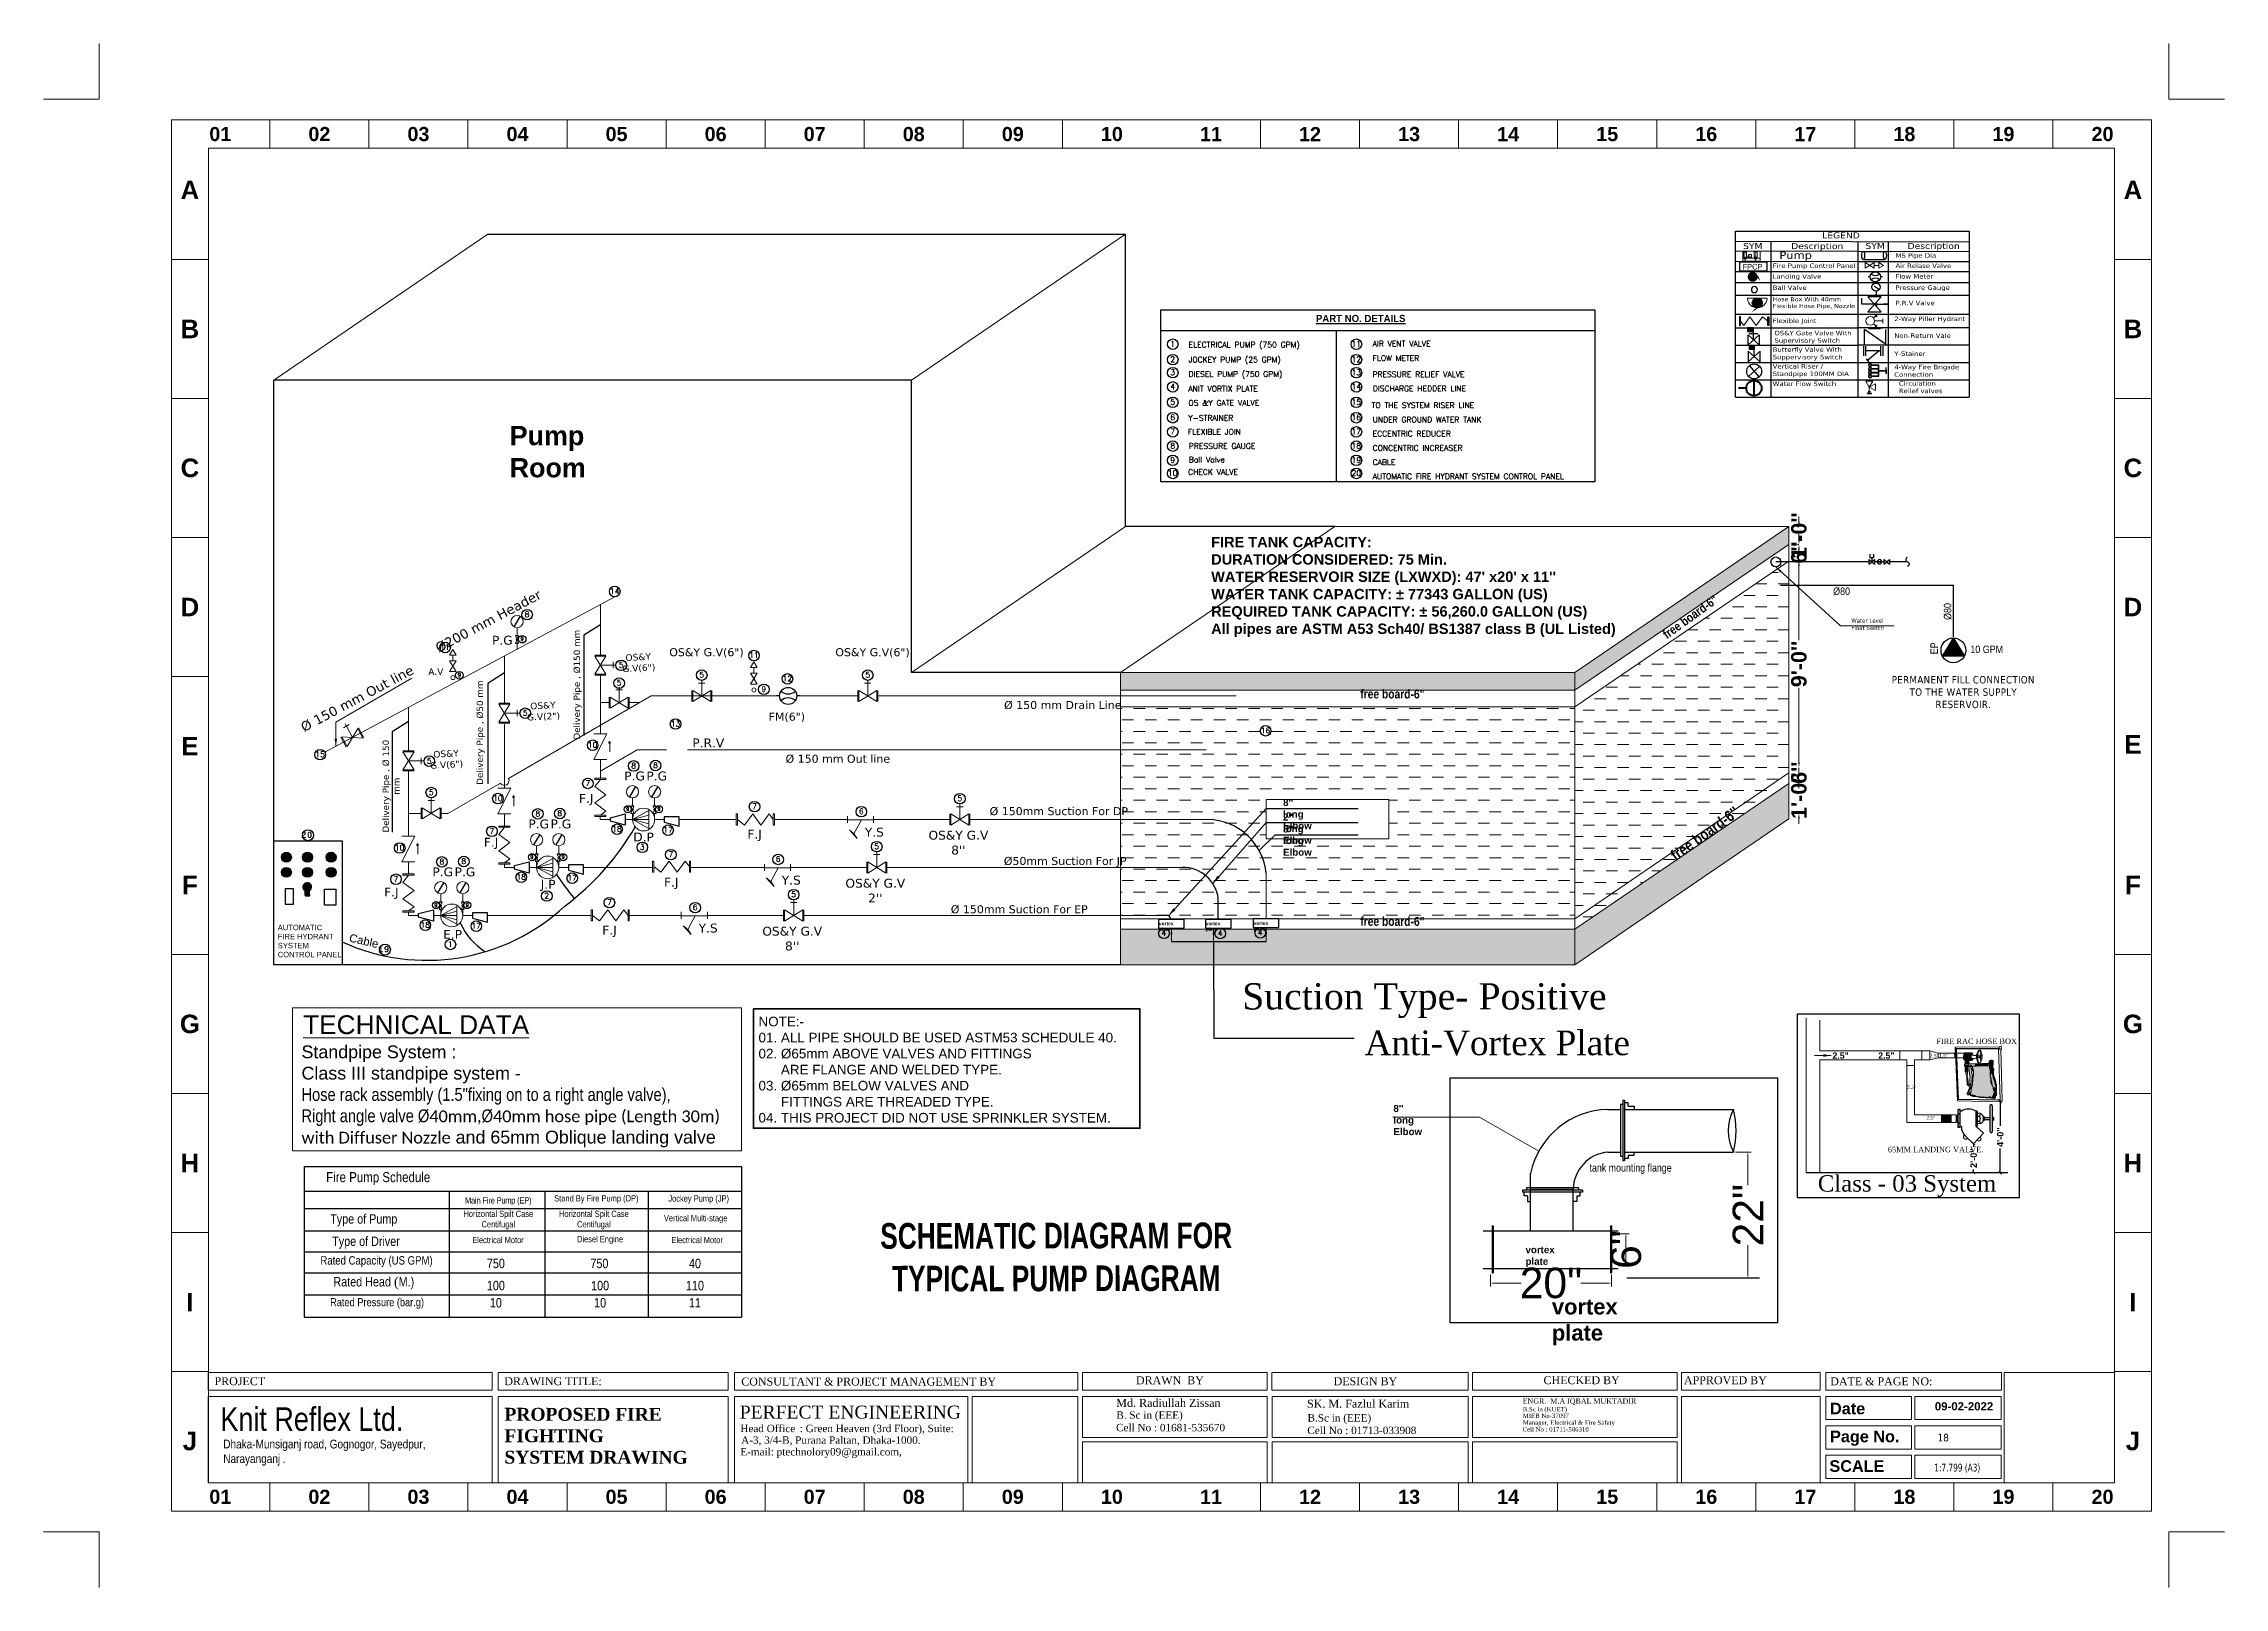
# Model space of a CAD drawing. Header units: inches. Extents: x -98933 to 1585249, y -3352739 to 192771.
# Drawn here: x 52530 to 55931, y 48657 to 51064 of the extents above; entities that cross this region are included whole.
import ezdxf
from ezdxf.enums import TextEntityAlignment as Align

# ---------------------------------------------------------------- set-up
doc = ezdxf.new("R2010")
doc.units = ezdxf.units.IN
doc.header["$MEASUREMENT"] = 0
doc.header["$PDMODE"] = 35
doc.linetypes.add('CONTINOUS', pattern=[0])
doc.linetypes.add('DASH', pattern=[0.35, 0.25, -0.1])
doc.layers.get('0').update_dxf_attribs({"lineweight": 0})
doc.layers.get('Defpoints').update_dxf_attribs({"lineweight": 0})
for name, color, linetype in [('-TB', 7, 'Continuous'), ('8', 7, 'Continuous'), ('EX.H(upright)- kfactor 8', 6, 'Continuous'), ('FIREFIGHTING', 241, 'Continuous'), ('Pile', 5, 'Continuous'), ('pump pipe', 241, 'Continuous')]:
    doc.layers.add(name, color=color, linetype=linetype)
for name, color, linetype, lineweight in [('1 F Protection', 1, 'Continuous', 20), ('52', 7, 'Continuous', 15), ('A-0-TITLE-4G2$0$FIRETX', 4, 'Continuous', 15), ('Cable line', 1, 'Continuous', 25), ('DIM', 7, 'Continuous', 0), ('DIM 01', 250, 'Continuous', 9), ('DIM PC Intrnl', 96, 'Continuous', 9), ('DIM.', 251, 'Continuous', 5), ('DIMENSION', 116, 'Continuous', 15), ('DIMENTION', 56, 'Continuous', 9), ('FF-VALVES', 170, 'Continuous', 18), ('Fire pump', 1, 'Continuous', 15), ('FIRE SCH', 8, 'Continuous', 0), ('FITTINGS', 6, 'Continuous', 13), ('fp pipe', 6, 'Continuous', 5), ('FPS- Butterfly Valve', 1, 'Continuous', 25), ('FPS- FBC-2', 1, 'Continuous', 25), ('FPS- Flexible Joint', 1, 'Continuous', 25), ('FPS- Hose Box', 1, 'Continuous', 25), ('FPS- Landing Valve', 1, 'Continuous', 25), ('FPS- Non Ruturn Valve', 1, 'Continuous', 25), ('FPS- OSY Valve', 1, 'Continuous', 25), ('FPS- Pillar Hydrant', 1, 'Continuous', 25), ('FPS- Pressure Gauge', 1, 'Continuous', 25), ('FPS- Pressure Relief Valve', 1, 'Continuous', 25), ('FPS- Riser', 1, 'Continuous', 25), ('FPS- Y-Strainer', 1, 'Continuous', 25), ('Hydrant Pipe', 1, 'Continuous', 25), ('Inline', 7, 'Continuous', 0), ('LAnding Valve', 7, 'Continuous', 0), ('Layer1', 134, 'Continuous', 0), ('Masjid', 222, 'Continuous', 0), ('NI_TEXT', 144, 'Continuous', 15), ('OHTDELIVERY', 7, 'Continuous', 0), ('Outline', 7, 'Continuous', 0), ('PIPE HYDRANT', 1, 'Continuous', 5), ('pipe line', 1, 'Continuous', 25), ('PIPE2.5', 6, 'Continuous', 25), ('Scale', 7, 'Continuous', 0), ('Scale_Text', 7, 'Continuous', 0), ('SHEET', 186, 'Continuous', 35), ('Single line Pipe', 10, 'Continuous', 5), ('Smoke Detector', 3, 'Continuous', 25), ('SYMBOL HYDRANT', 251, 'Continuous', 0), ('T-TEXT', 7, 'Continuous', 15), ('Text', 7, 'Continuous', 0), ('TEXT 1', 7, 'Continuous', 30), ('Text 2', 7, 'Continuous', 25), ('Text1', 7, 'Continuous', 13), ('TEXT_TITLEBOX', 7, 'Continuous', 13), ('Titelblk', 7, 'Continuous', 25), ('TITLE', 7, 'Continuous', 20), ('WALI', 7, 'Continuous', 30), ('wall', 7, 'Continuous', 0)]:
    doc.layers.add(name, color=color, linetype=linetype, lineweight=lineweight)
doc.layers.add('ball v', color=7, linetype='Continuous', lineweight=0, true_color=0x1e12ca)
doc.styles.add('3-32', font='arial.ttf')
doc.styles.add('A-0-TITLE-4G2$0$ROMANTICBOLD', font='romb____.pfb')
doc.styles.add('AREAL', font='arial.ttf')
doc.styles.add('ARIAL', font='times.ttf')
doc.styles.add('arial narrow', font='tahoma.ttf')
doc.styles.add('ferarryslab', font='times.ttf')
doc.styles.add('ltcnbt', font='swisscl.ttf')
doc.styles.add('MONOTEXT', font='txt')
doc.styles.add('new', font='tahoma.ttf', dxfattribs={"width": 1.3})
doc.styles.add('rafik', font='arial.ttf')
doc.styles.add('ROMANC', font='romans.shx', dxfattribs={"width": 0.85})
doc.styles.add('RS6', font='verdana.ttf')
doc.styles.add('SHT-TEXT-1', font='times.ttf', dxfattribs={"height": 12})
doc.styles.get("Standard").update_dxf_attribs({"font": 'arialbd.ttf', "height": 24})
doc.styles.add('SWISSLT', font='swisscl.ttf')
doc.styles.add('TEXT', font='arial.ttf')
doc.styles.add('TX 5', font='ARIALN.TTF')
doc.styles.add('ZIA', font='ARIALN.TTF', dxfattribs={"width": 1.05, "height": 10})
doc.dimstyles.new('1-4', dxfattribs={"dimtxt": 20, "dimasz": 4, "dimexe": 3, "dimexo": 3, "dimgap": 0.25, "dimtad": 1, "dimdec": 1, "dimzin": 3, "dimdsep": 46, "dimlunit": 4, "dimtxsty": 'Standard', "dimblk": 'errrre', "dimcen": 4, "dimse1": 1, "dimse2": 1, "dimclrd": 256, "dimclre": 256, "dimclrt": 7, "dimadec": 0, "dimazin": 0, "dimtfac": 0.9, "dimtdec": 1, "dimtix": 1, "dimtmove": 2, "dimatfit": 3, "dimfxl": 3, "dimtolj": 1, "dimtzin": 0, "dimlwd": -1, "dimlwe": -1, "dimarcsym": 0})
doc.dimstyles.new('1_4', dxfattribs={"dimtxt": 5, "dimasz": 2, "dimexe": 0, "dimexo": 1, "dimgap": 2, "dimtad": 0, "dimdec": 1, "dimzin": 3, "dimdsep": 46, "dimlunit": 4, "dimtxsty": 'Standard', "dimblk": 'OBLIQUE', "dimcen": 0, "dimclrd": 256, "dimclre": 256, "dimclrt": 142, "dimadec": 1, "dimazin": 1, "dimtfac": 0.5, "dimtdec": 1, "dimtix": 1, "dimtofl": 0, "dimtmove": 0, "dimatfit": 3, "dimfxl": 3, "dimtolj": 1, "dimtzin": 0, "dimlwd": -1, "dimlwe": -1, "dimarcsym": 0})
doc.dimstyles.new('3-32', dxfattribs={"dimtxt": 12, "dimasz": 10, "dimexe": 10, "dimexo": 5, "dimgap": 0.5, "dimtad": 1, "dimzin": 3, "dimdsep": 46, "dimlunit": 4, "dimtxsty": '3-32', "dimcen": -10, "dimdle": 4, "dimclrd": 161, "dimclre": 161, "dimclrt": 161, "dimadec": 0, "dimazin": 0, "dimtfac": 0.6, "dimtofl": 0, "dimtmove": 2, "dimatfit": 3, "dimfxl": 1, "dimfrac": 1, "dimtolj": 1, "dimtzin": 0, "dimlwd": 0, "dimlwe": 0, "dimarcsym": 0})
doc.dimstyles.new('dimen window', dxfattribs={"dimtxt": 8, "dimasz": 6, "dimexe": 0.18, "dimexo": 0.0625, "dimgap": 0.09, "dimtad": 0, "dimtoh": 1, "dimdec": 0, "dimzin": 0, "dimdsep": 46, "dimlunit": 4, "dimtxsty": 'Standard', "dimcen": 0.09, "dimadec": 0, "dimazin": 0, "dimtfac": 1, "dimtdec": 0, "dimtofl": 0, "dimtmove": 0, "dimatfit": 3, "dimfxl": 1, "dimtolj": 1, "dimtzin": 0, "dimarcsym": 0})
doc.dimstyles.new('REDWAN', dxfattribs={"dimtxt": 6, "dimasz": 6, "dimexe": 3, "dimexo": 3, "dimgap": 0.09, "dimtad": 1, "dimdec": 0, "dimzin": 3, "dimdsep": 46, "dimlunit": 4, "dimtxsty": 'ltcnbt', "dimcen": 0, "dimclrd": 7, "dimclre": 7, "dimclrt": 7, "dimadec": 0, "dimazin": 0, "dimtfac": 1, "dimtdec": 0, "dimtofl": 0, "dimtmove": 1, "dimatfit": 3, "dimfxl": 3, "dimtolj": 1, "dimtzin": 0, "dimlwd": -1, "dimlwe": -1, "dimarcsym": 0})
doc.dimstyles.new('Small', dxfattribs={"dimscale": 0, "dimtxt": 6, "dimasz": 6, "dimexe": 1, "dimexo": 1, "dimgap": 1.5, "dimtad": 0, "dimdec": 0, "dimzin": 3, "dimdsep": 46, "dimlunit": 4, "dimtxsty": 'arial narrow', "dimcen": 1, "dimdle": 1, "dimclrd": 256, "dimclre": 256, "dimclrt": 7, "dimadec": 0, "dimazin": 0, "dimtfac": 1, "dimtdec": 0, "dimtmove": 0, "dimatfit": 3, "dimfxl": 1, "dimtolj": 1, "dimtzin": 0, "dimlwd": 0, "dimlwe": -1, "dimarcsym": 0})
doc.dimstyles.get("Standard").update_dxf_attribs({"dimtxt": 30, "dimasz": 12, "dimexe": 0.18, "dimexo": 0.0625, "dimgap": 0.09, "dimtad": 0, "dimtih": 1, "dimtoh": 1, "dimdec": 0, "dimzin": 0, "dimdsep": 46, "dimlunit": 4, "dimtxsty": 'Standard', "dimblk": 'ARCHTICK', "dimcen": 0.5, "dimclrd": 256, "dimclrt": 256, "dimaunit": 1, "dimadec": 3, "dimazin": 0, "dimtfac": 1, "dimtdec": 0, "dimtofl": 0, "dimtmove": 0, "dimatfit": 3, "dimfxl": 0.18, "dimtolj": 1, "dimtzin": 0, "dimlwd": -1, "dimarcsym": 0})
pattern_1 = [(180, (72659.91, 9872.212), (-17.910589, -17.910589), [17.910589, -17.910589])]
pattern_2 = [(46.6105, (1280.85482, 10664.21773), (-0.1299008, 0.1227959), [])]

msp = doc.modelspace()

# ---------------------------------------------------------------- texts
at = {"layer": '-TB', "lineweight": 0, "insert": (55483.9, 48896.41), "char_height": 11.778, "width": 41.7548, "attachment_point": 1, "style": 'arial narrow'}
msp.add_mtext('18', dxfattribs=at)
at = {"color": 7, "linetype": 'ByBlock', "lineweight": -2, "insert": (54109.25, 49225.5), "char_height": 40, "width": 701.8928, "attachment_point": 2, "rotation": 0.10109, "style": 'SWISSLT'}
msp.add_mtext('{\\fSwis721 LtCn BT|b1|i0|c0|p34;\\C6;SCHEMATIC DIAGRAM FOR TYPICAL PUMP DIAGRAM}', dxfattribs=at)
at = {"color": 7, "insert": (53248.76, 48893.21), "char_height": 20.0912, "width": 286.2442, "attachment_point": 4, "rotation": 359.97233}
msp.add_mtext('\\pt2106;{\\fTimes New Roman|b1|i0|c0|p18;\\C256;PROPOSED FIRE  FIGHTING  \\PSYSTEM DRAWING }', dxfattribs=at)
at = {"layer": '52', "color": 7, "linetype": 'Continuous', "lineweight": -2, "style": 'ROMANC'}
for s, height, p in [('14', 8.585, (53420.66, 50210.53)), ('8', 8.58, (53283.98, 50174.33)), ('9', 6.16, (53276.35, 50136.05)), ('11', 8.585, (53156.11, 50123.25)), ('11', 8.585, (53637.87, 50110.64)), ('9', 6.16, (53178.46, 50079.76)), ('5', 8.58, (53427.59, 50067.62)), ('5', 8.58, (53430.75, 50095.45)), ('5', 8.58, (53556.34, 50080.13)), ('12', 8.585, (53690.02, 50074.27)), ('5', 8.58, (53815.36, 50080.13)), ('9', 8.58, (53653.25, 50057.92)), ('5', 8.58, (53281.11, 50020.72)), ('13', 8.585, (53515.58, 50003.95)), ('10', 8.585, (53386.29, 49970.79)), ('16', 8.585, (54435.84, 49993.31)), ('15', 8.585, (52961.24, 49956.09)), ('5', 8.58, (53131.46, 49945.91)), ('8', 8.58, (53450.22, 49938.48)), ('8', 8.58, (53484.37, 49939.12)), ('5', 8.58, (53134.53, 49896.94)), ('7', 8.58, (53378.8, 49911.18)), ('10', 8.585, (53238.53, 49887.53)), ('8', 8.58, (53300.75, 49863.67)), ('8', 8.58, (53334.9, 49864.31)), ('9', 5.68, (53441.01, 49870.85)), ('9', 5.68, (53489.85, 49870.85)), ('7', 8.58, (53638.77, 49874.93)), ('6', 8.58, (53805.25, 49867.16)), ('5', 8.58, (53958.92, 49887.42)), ('7', 8.58, (53229.16, 49836.54)), ('18', 8.585, (53424.36, 49839.75)), ('17', 8.585, (53503.9, 49838.3)), ('10', 8.585, (53085.31, 49810.51)), ('9', 5.68, (53291.54, 49796.03)), ('9', 5.68, (53340.38, 49796.03)), ('3', 8.58, (53463.65, 49811.5)), ('7', 8.58, (53508.13, 49800.12)), ('6', 8.58, (53675.64, 49792.69)), ('5', 8.58, (53829.3, 49812.6)), ('7', 8.58, (53079.51, 49761.73)), ('8', 8.58, (53151.1, 49788.86)), ('8', 8.58, (53185.25, 49789.5)), ('18', 8.585, (53274.89, 49764.94)), ('17', 8.585, (53354.43, 49763.48)), ('2', 8.58, (53314.73, 49735.64)), ('7', 8.58, (53412.43, 49725.3)), ('5', 8.58, (53699.75, 49737.79)), ('18', 8.585, (53125.24, 49690.13)), ('9', 5.68, (53141.89, 49721.22)), ('9', 5.68, (53190.73, 49721.22)), ('6', 8.58, (53546.08, 49717.52)), ('1', 8.58, (53164.4, 49660.11)), ('17', 8.585, (53204.78, 49688.67)), ('4', 8.58, (54277.27, 49677.5)), ('4', 8.58, (54365.15, 49677.31)), ('4', 8.58, (54427.56, 49678.24))]:
    msp.add_text(s, height=height, dxfattribs=at).set_placement(p, align=Align.MIDDLE)
at = {"layer": 'Cable line', "color": 4, "linetype": 'DASH', "lineweight": 25, "ltscale": 100000, "insert": (54351.05, 50295.25), "char_height": 16.2222, "width": 697.6984, "attachment_point": 1}
msp.add_mtext("{\\C0;FIRE TANK CAPACITY:\\PDURATION CONSIDERED: 75 Min.\\PWATER RESERVOIR SIZE (LXWXD): 47' x20' x 11''\\PWATER TANK CAPACITY: %%P 77343 GALLON (US)\\PREQUIRED TANK CAPACITY: %%P 56,260.0 GALLON (US)\\PAll pipes are ASTM A53 Sch40/ BS1387 class B (UL Listed)}", dxfattribs=at)
at = {"layer": 'DIM.', "color": 5, "lineweight": 13, "insert": (52948.42, 48888.53), "char_height": 36.7379, "width": 995.1413, "attachment_point": 5, "style": 'TEXT'}
msp.add_mtext('{\\fArial Narrow|b0|i0|c0|p34;Knit Reflex Ltd.\\C256;\\P\\pt13.78994;\\fSwis721 BT|b1|i0|c0|p34;\\C7; }', dxfattribs=at)
at = {"layer": 'FF-VALVES', "color": 7, "style": 'arial narrow', "width": 0.8}
msp.add_text('1:7.799 (A3)', height=12.1277, dxfattribs=at).set_placement((55478.91, 48837.68))
at = {"layer": 'fp pipe', "color": 7, "lineweight": 25, "ltscale": 3, "char_height": 9.825, "width": 921.2761, "attachment_point": 3}
for s, insert in [('{\\T1.2;20}', (52950.25, 49835.51)), ('{\\T1.2;19}', (53070.18, 49657.02))]:
    msp.add_mtext(s, dxfattribs=dict(at, insert=insert))
at = {"layer": 'PIPE HYDRANT', "color": 0, "ltscale": 6, "char_height": 17.3271, "width": 438.96, "attachment_point": 2, "style": 'ferarryslab'}
for s, insert, rotation in [('{\\fTechnicLite|b1|i0|c2|p2;\\H0.8073x;free board-6"\\H1.239x;    }', (55094.24, 50176.09), 35.86711), ('{\\fTechnicLite|b1|i0|c2|p2;\\H0.8073x;free board-6"\\H1.239x;    }', (54633.71, 50057.24), 359.8663), ("{\\fTechnicLite|b1|i0|c2|p2;free board-6'' }", (55115.83, 49839.33), 35.86711), ('{\\fTechnicLite|b1|i0|c2|p2;\\H0.8073x;free board-6"\\fTechnicLite|b0|i0|c2|p2;\\H1.239x;    }', (54633.71, 49702.58), 359.8663)]:
    msp.add_mtext(s, dxfattribs=dict(at, insert=insert, rotation=rotation))
at = {"layer": 'T-TEXT', "color": 0, "insert": (52895.25, 49690.19), "char_height": 8.4214, "width": 477.9305, "attachment_point": 1}
msp.add_mtext('{\\fArial|b0|i0|c0|p34;AUTOMATIC\\PFIRE HYDRANT \\PSYSTEM\\PCONTROL PANEL}', dxfattribs=at)
at = {"layer": 'T-TEXT', "color": 0, "insert": (53008.44, 49676.56), "char_height": 12.6322, "width": 477.9305, "attachment_point": 1, "rotation": 346.95925}
msp.add_mtext('{\\fArial|b0|i0|c0|p34;Cable}', dxfattribs=at)
at = {"layer": 'Text', "color": 7, "lineweight": 0, "attachment_point": 2, "style": 'RS6'}
for s, insert, char_height, width, rotation in [(' %%C200 mm Header ', (53217.1, 50169.03), 14.964, 713.2969, 28), ('Delivery Pipe , %%C150 mm', (53356.6, 50064.67), 9.976, 222.5438, 90), ('\\A1;OS&Y\\PG.V(6")', (53457.08, 50112.94), 10.281, 363.721, 3.147), ('\\A1;\\pt270; {\\A0; %%C 150 mm Out line}', (53009.67, 50046.69), 14.964, 713.2969, 28), ('Delivery Pipe , %%C50 mm', (53205.39, 49989.86), 9.976, 201.1811, 90), ('\\A1;OS&Y\\PG.V(2")', (53308.49, 50037.42), 10.281, 363.721, 3.147), ('Delivery Pipe , %%C 150 mm', (53058.64, 49906.4), 9.976, 165.5643, 90), ('\\A1;OS&Y\\PG.V(6")', (53157.3, 49962.24), 10.281, 363.721, 3.147)]:
    msp.add_mtext(s, dxfattribs=dict(at, insert=insert, char_height=char_height, width=width, rotation=rotation))
at = {"layer": 'Text', "color": 7, "ltscale": 10, "attachment_point": 1}
for s, insert, char_height, width, style in [('%%C80', (55321.14, 50216.27, 6.42), 11.559, 36.9075, 'ZIA'), ('Water Level Float Switch', (55349.6, 50167.98), 6.7845, 63.6681, 'arial narrow')]:
    msp.add_mtext(s, dxfattribs=dict(at, insert=insert, char_height=char_height, width=width, style=style))
at = {"layer": 'Text', "color": 7, "ltscale": 10, "insert": (55493.8, 50165.68), "char_height": 11.559, "width": 36.9075, "attachment_point": 1, "rotation": 90, "style": 'ZIA'}
msp.add_mtext('%%C80', dxfattribs=at)
at = {"layer": 'Text', "color": 7, "lineweight": 0, "attachment_point": 2, "style": 'RS6'}
for s, insert, char_height, width in [('\\A1;\\pt300;P.G', (53245.48, 50140.93), 13.8556, 363.721), ('\\A1;OS&Y G.V(6")', (53563.83, 50121.56), 12.47, 363.721), ('\\A1;OS&Y G.V(6")', (53822.85, 50121.56), 12.47, 363.721), ('\\A1;\\pt300;A.V', (53141.72, 50090.13), 10.1608, 266.7287), ('\\A1;\\pt270; {\\A0; %%C 150 mm Drain Line}', (54114.16, 50039.26), 12.47, 363.721), ('\\A1;\\pt270;FM(6")', (53689.21, 50021.06), 12.47, 363.721), ('\\A1;\\pt300;P.R.V', (53566.63, 49980.83), 13.8556, 363.721), ('\\A1;\\pt270; {\\A0; %%C 150 mm Out line}', (53763.32, 49955.48), 12.47, 363.721), ('\\A1;\\pt300;P.G', (53451.67, 49929.29), 13.8556, 363.721), ('\\A1;\\pt300;P.G', (53486.25, 49929.29), 13.8556, 363.721), ('\\A1;\\pt300;F.J', (53376.22, 49894.18), 13.8556, 363.721), ('\\A1;\\pt183.7; {\\A0; %%C 150mm Suction For DP}', (54107.97, 49873.72), 12.47, 363.721), ('\\A1;\\pt300;P.G', (53302.2, 49854.48), 13.8556, 363.721), ('\\A1;\\pt300;P.G', (53336.78, 49854.48), 13.8556, 363.721), ('\\A1;\\pt300;D.P', (53465.74, 49834.11), 13.8556, 363.721), ('\\A1;\\pt300;F.J', (53638.93, 49838.42), 13.8556, 363.721), ('\\A1;\\pt300;Y.S', (53825.63, 49841.71), 13.8556, 363.721), ("\\A1;\\pt300;OS&Y G.V\\P8''", (53956.79, 49836.85), 13.8556, 363.721), ('\\A1;\\pt300;F.J', (53227.94, 49825.88), 13.8556, 363.721), ('\\A1;\\pt183.7; {\\A0; Ø50mm Suction For JP}', (54117.89, 49796.06), 12.47, 363.721), ('\\A1;\\pt300;P.G', (53152.55, 49779.67), 13.8556, 363.721), ('\\A1;\\pt300;P.G', (53187.13, 49779.67), 13.8556, 363.721), ('\\A1;\\pt300;F.J', (53508.97, 49763.61), 13.8556, 363.721), ('\\A1;\\pt300;Y.S', (53696.02, 49766.9), 13.8556, 363.721), ("\\A1;\\pt299.99999;OS&Y G.V\\P2''", (53827.18, 49762.02), 13.8556, 363.721), ('\\A1;\\pt300;F.J', (53072.44, 49748.24), 13.8556, 363.721), ('\\A1;\\pt300;J.P', (53316.81, 49760.38), 13.8556, 363.721), ('\\A1;\\pt183.7; {\\A0; Ø 150mm Suction For EP}', (54046.23, 49720.7), 12.47, 363.721), ('\\A1;\\pt300;E.P', (53167.86, 49682.32), 13.8556, 363.721), ('\\A1;\\pt300;F.J', (53412.59, 49688.79), 13.8556, 363.721), ('\\A1;\\pt300;Y.S', (53566.47, 49692.08), 13.8556, 363.721), ("\\A1;\\pt300;OS&Y G.V\\P8''", (53697.62, 49687.22), 13.8556, 363.721)]:
    msp.add_mtext(s, dxfattribs=dict(at, insert=insert, char_height=char_height, width=width))
at = {"layer": 'Text', "ltscale": 10, "insert": (55472.87, 50112.11), "char_height": 11.559, "width": 19.0939, "attachment_point": 1, "rotation": 90, "style": 'ZIA'}
msp.add_mtext('{\\C6;EP}', dxfattribs=at)
at = {"layer": 'Text', "ltscale": 10, "insert": (55535.1, 50125.64), "char_height": 11.5586, "width": 60.8977, "attachment_point": 1, "style": 'ZIA'}
msp.add_mtext('{\\C6;10 GPM}', dxfattribs=at)
at = {"layer": 'Text', "ltscale": 10, "insert": (55524.05, 50053.06), "char_height": 11.5586, "attachment_point": 5, "style": 'arial narrow'}
msp.add_mtext_dynamic_manual_height_columns('{\\T1.05;\\C7;PERMANENT FILL CONNECTION \\PTO THE WATER SUPPLY \\PRESERVOIR. }', width=426.9567, gutter_width=120, heights=[0], dxfattribs=at)
at = {"layer": 'Text', "color": 5, "lineweight": -2, "width": 372.8536, "attachment_point": 2, "style": 'ARIAL'}
for s, insert, char_height in [('{\\fTechnicLite|b0|i0|c2|p2;\\H1.333x;\\C7;Fire Pump Schedule}', (53051.89, 49304.6), 11.733), ('{\\fTechnicLite|b0|i0|c2|p2;\\T0.95;\\C0;Main Fire Pump (EP)}', (53239.03, 49265.38), 9.7775), ('{\\fTechnicLite|b0|i0|c2|p2;\\C0;Stand By Fire Pump (DP)}', (53392.06, 49268.57), 9.7775), ('{\\fTechnicLite|b0|i0|c2|p2;\\C0;Jockey Pump (JP)}', (53551.71, 49268.29), 9.7775), ('{\\fTechnicLite|b0|i0|c2|p2;\\C0;Horizontal Spilt Case\\PCentifugal}', (53239.2, 49244.41), 9.7775), ('{\\fTechnicLite|b0|i0|c2|p2;\\C0;Horizontal Spilt Case\\PCentifugal}', (53388.25, 49244.41), 9.7775), ('{\\fTechnicLite|b0|i0|c2|p2;\\C0;Vertical Multi-stage}', (53546.96, 49237.64), 9.7775), ('{\\fTechnicLite|b0|i0|c2|p2;\\C0;Electrical Motor}', (53238.74, 49203.58), 9.7775), ('{\\fTechnicLite|b0|i0|c2|p2;\\C0;Diesel Engine}', (53397.87, 49204.91), 9.7775), ('{\\fTechnicLite|b0|i0|c2|p2;\\C0;Electrical Motor}', (53549.26, 49203.58), 9.7775)]:
    msp.add_mtext(s, dxfattribs=dict(at, insert=insert, char_height=char_height))
at = {"layer": 'Text', "color": 5, "lineweight": 0, "insert": (55005.18, 49317.4), "char_height": 12.0418, "width": 169.2688, "attachment_point": 2, "style": 'ARIAL'}
msp.add_mtext('{\\fTechnicLite|b0|i0|c2|p2;\\C7;tank mounting flange}', dxfattribs=at)
at = {"layer": 'Text', "color": 0, "lineweight": -2, "width": 697.0684, "attachment_point": 2, "style": 'ARIAL'}
for s, insert, char_height in [('{\\fTechnicLite|b0|i0|c2|p2;Type of Pump}', (53029.38, 49238.92), 14.6662), ('{\\fTechnicLite|b0|i0|c2|p2;Type of Driver}', (53032.81, 49204.14), 14.6662), ('{\\fTechnicLite|b0|i0|c2|p2;Rated Capacity (US GPM)}', (53049.22, 49173.41), 13.0366), ('{\\fTechnicLite|b0|i0|c2|p2;750}', (53235.4, 49169.51), 14.6662), ('{\\fTechnicLite|b0|i0|c2|p2;750}', (53396.87, 49169.51), 14.6662), ('{\\fTechnicLite|b0|i0|c2|p2;40}', (53545.92, 49169.51), 14.6662), ('{\\fTechnicLite|b0|i0|c2|p2;Rated Head }({\\fTechnicLite|b0|i0|c2|p2;M.)}', (53045.04, 49140.93), 14.6662), ('{\\fTechnicLite|b0|i0|c2|p2;100}', (53235.4, 49134.97), 14.6662), ('{\\fTechnicLite|b0|i0|c2|p2;100}', (53397.96, 49134.97), 14.6662), ('{\\fTechnicLite|b0|i0|c2|p2;110}', (53545.92, 49134.97), 14.6662), ('{\\fTechnicLite|b0|i0|c2|p2;Rated Pressure (bar.g)}', (53050.1, 49107.99), 12.571), ('{\\fTechnicLite|b0|i0|c2|p2;10}', (53235.4, 49108.14), 14.6662), ('{\\fTechnicLite|b0|i0|c2|p2;10}', (53397.96, 49108.14), 14.6662), ('{\\fTechnicLite|b0|i0|c2|p2;11}', (53545.92, 49108.14), 14.6662)]:
    msp.add_mtext(s, dxfattribs=dict(at, insert=insert, char_height=char_height))
at = {"layer": 'Text', "color": 56, "insert": (52810.24, 48867.03), "char_height": 13.6453, "width": 523.0864, "attachment_point": 4, "style": 'MONOTEXT'}
msp.add_mtext('{\\fArial Narrow|b0|i0|c0|p34;\\C7;Dhaka-Munsiganj road, Gognogor, Sayedpur, \\PNarayanganj .}', dxfattribs=at)
at = {"layer": 'TEXT_TITLEBOX', "lineweight": 25, "style": 'SHT-TEXT-1'}
for s, height, p in [('PROJECT', 12.364, (52796.55, 48972.3)), ('DRAWING TITLE:', 12.3642, (53248.59, 48972.3)), ('CONSULTANT & PROJECT MANAGEMENT BY', 12.3642, (53618.16, 48971.71)), ('DRAWN  BY', 12.364, (54233.73, 48973.74)), ('DESIGN BY', 12.364, (54542.02, 48972.24)), ('CHECKED BY', 12.364, (54869.43, 48973.86)), ('APPROVED BY', 12.3642, (55088.46, 48973.8)), ('DATE & PAGE NO:', 12.3642, (55316.63, 48972.09)), ('Md. Radiullah Zissan', 12.4665, (54202.96, 48938.4)), ('SK. M. Fazlul Karim', 12.4665, (54500.48, 48937.14)), ('ENGR.  M.A IQBAL MUKTADIR', 8.1263, (54836.9, 48943.49)), ('Cell No : 01681-535670', 11.543, (54202.72, 48900.4)), ('B. Sc in (EEE)', 11.543, (54203.06, 48919.93)), ('B.Sc in (EEE)', 11.543, (54501.35, 48915.56)), ('B.Sc in (KUET)', 6.9248, (54836.98, 48931.42)), ('MIEB No-37097', 6.9248, (54836.98, 48921.03)), ('Manager, Electrical & Fire Safety', 6.9248, (54836.98, 48910.47)), ('Cell No : 01713-033908', 11.543, (54501.01, 48896.03)), ('Cell No : 01711-586310', 6.9248, (54836.78, 48899.9))]:
    msp.add_text(s, height=height, dxfattribs=at).set_placement(p)
at = {"layer": 'TEXT_TITLEBOX', "lineweight": 25}
for s, height, p in [('Date', 18.098, (55316.27, 48926.86)), ('09-02-2022', 12.755, (55479.65, 48932.97)), ('Page No.', 18.098, (55316.28, 48883.3))]:
    msp.add_text(s, height=height, dxfattribs=at).set_placement(p)
at = {"layer": 'TEXT_TITLEBOX', "color": 1, "lineweight": 25, "style": 'SHT-TEXT-1'}
msp.add_text('PERFECT ENGINEERING', height=20.1989, dxfattribs=at).set_placement((53615.8, 48920.2))
at = {"layer": 'TEXT_TITLEBOX', "color": 7, "lineweight": 25, "style": 'SHT-TEXT-1'}
for s, p in [('Head Office', (53616.66, 48899.05)), (': Green Heaven (3rd Floor), Suite:', (53709.32, 48899.05)), ('A-3, 3/4-B, Purana Paltan, Dhaka-1000.', (53617.93, 48880.88)), ('E-mail: ptechnolory09@gmail.com,', (53616.68, 48862.7))]:
    msp.add_text(s, height=11.5422, dxfattribs=at).set_placement(p)
at = {"layer": 'TEXT_TITLEBOX', "color": 1, "lineweight": 25}
msp.add_text('SCALE', height=18.098, dxfattribs=at).set_placement((55315.34, 48837.09))
at = {"layer": 'wall', "color": 1, "lineweight": 25, "ltscale": 0.6, "attachment_point": 1}
for s, insert, char_height, width in [('{\\fArial|b1|i0|c0|p34;\\C256;Pump Room}', (53256.91, 50468.11), 30, 0.2432), ("{\\C256;8'' long Elbow}", (54463.23, 49886.39), 10.8612, 0.2432), ("{\\C256;2'' long Elbow}", (54463.23, 49863.68), 10.8612, 0.2432), ("{\\C256;8'' long Elbow}", (54463.23, 49845.06), 10.8612, 0.2432), ('{\\C256;vortex plate}', (54269.54, 49694.93), 5.4306, 0.1216), ('{\\C256;vortex plate}', (54342.57, 49694.93), 5.4306, 0.1216), ('{\\C256;vortex plate}', (54417.16, 49695.58), 5.4306, 0.1216), ("{\\C256;8'' long Elbow}", (54635.28, 49409.3), 10.8612, 0.2432), ('{\\C256;vortex plate}', (54841.29, 49188.94), 10.8612, 0.2432), ('{\\C256;vortex plate}', (54882.49, 49106.97), 24.4378, 0.5472)]:
    msp.add_mtext(s, dxfattribs=dict(at, insert=insert, char_height=char_height, width=width))
at = {"layer": 'wall', "insert": (54683.54, 49599.21, -1316330.55), "char_height": 41.0535, "width": 2193.2768, "attachment_point": 2}
msp.add_mtext('{\\fTimes New Roman|b0|i0|c0|p18;\\C7;Suction Type- Positive}', dxfattribs=at)
at = {"layer": 'wall', "lineweight": 0, "insert": (54797.33, 49525.31, -1316330.55), "char_height": 38.3838, "width": 3139.8171, "attachment_point": 2}
msp.add_mtext('{\\fTimes New Roman|b0|i0|c0|p18;\\C7;Anti-Vortex Plate}', dxfattribs=at)

# ---------------------------------------------------------------- blocks, each defined once
blk = doc.blocks.new('NRV')
at = {"layer": 'Smoke Detector', "linetype": 'ByBlock', "lineweight": 0, "ltscale": 200}
blk.add_hatch(color=1, dxfattribs=at).paths.add_polyline_path([(137195.7, -31298.2), (137197.3, -31297), (137195.7, -31295.8, -0.228319)])
at = {"layer": 'OHTDELIVERY', "color": 7, "lineweight": 0}
blk.add_line((137182, -31283.7), (137203.6, -31294.5), dxfattribs=at)
for points in [[(137182, -31283.7), (137182, -31294.5)], [(137203.6, -31294.5), (137203.6, -31283.7)]]:
    blk.add_lwpolyline(points, dxfattribs=at)
at = {"layer": 'Smoke Detector', "color": 1, "linetype": 'ByBlock', "lineweight": 0, "ltscale": 200}
for p, q in [((137196, -31297), (137188.5, -31297)), ((137197.3, -31297), (137195.7, -31295.8))]:
    blk.add_line(p, q, dxfattribs=at)
blk.add_arc((137194.6, -31297), 1.37, 334.2775, 25.7225, dxfattribs=at)
blk = doc.blocks.new('J')
at = {"layer": 'Masjid', "color": 7}
blk.add_lwpolyline([(-12, 0), (12, 0), (12, 48), (-12, 48)], close=True, dxfattribs=at)
for points in [[(0, 48, 0.250732), (-2.27, 42, -0.982957)], [(0, 48, -0.250732), (2.27, 42, 0.982957)], [(-2.27, 42, 0.22816), (-12, 24, -0.061948)], [(2.27, 42, -0.22816), (12, 24, 0.061948)]]:
    blk.add_lwpolyline(points, format="xyb", dxfattribs=at)
blk = doc.blocks.new('errrre')
at = {"layer": 'DIM'}
blk.add_blockref('J', (11664.62, 6372.98), dxfattribs=at)
blk = doc.blocks.new('*D302')
at = {"layer": '1 F Protection', "color": 161, "lineweight": 0, "ltscale": 10, "transparency": 16777216}
for p, q in [((54786.5, 49145.1), (54786.5, 49126.4)), ((54975.5, 49145.1), (54975.5, 49126.4))]:
    blk.add_line(p, q, dxfattribs=at)
at = {"layer": '1 F Protection', "color": 8, "lineweight": 5, "ltscale": 10, "transparency": 16777216}
for p, q in [((54790.5, 49131.4), (54834.3, 49131.4)), ((54971.5, 49131.4), (54927.7, 49131.4))]:
    blk.add_line(p, q, dxfattribs=at)
at = {"layer": '1 F Protection', "color": 8, "ltscale": 10, "transparency": 16777216}
for points in [[(54790.5, 49132.1), (54790.5, 49130.8), (54786.5, 49131.4)], [(54971.5, 49132.1), (54971.5, 49130.8), (54975.5, 49131.4)]]:
    blk.add_solid(points, dxfattribs=at)
at = {"layer": 'Defpoints', "color": 0, "ltscale": 10, "transparency": 16777216}
for p in [(54786.5, 49148.1), (54975.5, 49148.1), (54975.5, 49131.4)]:
    blk.add_point(p, dxfattribs=at)
at = {"layer": '1 F Protection', "color": 7, "ltscale": 10, "transparency": 16777216, "insert": (54881, 49131.4), "char_height": 24, "attachment_point": 5, "style": '3-32'}
blk.add_mtext('\\A1;{\\H1.98075x;20"}', dxfattribs=at)
blk = doc.blocks.new('*D313')
at = {"layer": '1 F Protection', "color": 161, "lineweight": 0, "ltscale": 10, "transparency": 16777216}
for p, q in [((55168.6, 49335.8), (55193.2, 49335.8)), ((55168.6, 49139.1), (55193.2, 49139.1))]:
    blk.add_line(p, q, dxfattribs=at)
at = {"layer": '1 F Protection', "color": 8, "lineweight": 5, "ltscale": 10, "transparency": 16777216}
for p, q in [((55188.2, 49331.8), (55188.2, 49284.1)), ((55188.2, 49143.1), (55188.2, 49190.7))]:
    blk.add_line(p, q, dxfattribs=at)
at = {"layer": '1 F Protection', "color": 8, "ltscale": 10, "transparency": 16777216}
for points in [[(55187.5, 49331.8), (55188.8, 49331.8), (55188.2, 49335.8)], [(55187.5, 49143.1), (55188.8, 49143.1), (55188.2, 49139.1)]]:
    blk.add_solid(points, dxfattribs=at)
at = {"layer": 'Defpoints', "color": 0, "ltscale": 10, "transparency": 16777216}
for p in [(55165.6, 49335.8), (55165.6, 49139.1), (55188.2, 49139.1)]:
    blk.add_point(p, dxfattribs=at)
at = {"layer": '1 F Protection', "color": 7, "ltscale": 10, "transparency": 16777216, "insert": (55188.2, 49237.4), "char_height": 24, "attachment_point": 5, "rotation": 90, "style": '3-32'}
blk.add_mtext('\\A1;{\\H1.98075x;22"}', dxfattribs=at)
blk = doc.blocks.new('*D303')
at = {"layer": '1 F Protection', "color": 161, "lineweight": 0, "ltscale": 10, "transparency": 16777216}
for p, q in [((54987, 49208.4), (55003, 49208.4)), ((54987, 49158.4), (55003, 49158.4))]:
    blk.add_line(p, q, dxfattribs=at)
at = {"layer": '1 F Protection', "color": 8, "lineweight": 5, "ltscale": 10, "transparency": 16777216}
blk.add_line((54998, 49204.4), (54998, 49162.4), dxfattribs=at)
at = {"layer": '1 F Protection', "color": 8, "ltscale": 10, "transparency": 16777216}
for points in [[(54997.3, 49204.4), (54998.7, 49204.4), (54998, 49208.4)], [(54997.3, 49162.4), (54998.7, 49162.4), (54998, 49158.4)]]:
    blk.add_solid(points, dxfattribs=at)
at = {"layer": 'Defpoints', "color": 0, "ltscale": 10, "transparency": 16777216}
for p in [(54984, 49208.4), (54984, 49158.4), (54998, 49158.4)]:
    blk.add_point(p, dxfattribs=at)
at = {"layer": '1 F Protection', "color": 7, "ltscale": 10, "transparency": 16777216, "insert": (54998, 49183.9), "char_height": 24, "attachment_point": 5, "rotation": 90, "style": '3-32'}
blk.add_mtext('\\A1;{\\H1.98075x;6"}', dxfattribs=at)
blk = doc.blocks.new('hgh')
at = {"layer": 'SYMBOL HYDRANT', "color": 0, "lineweight": 0}
for p, q in [((-38733.8, 85034.9), (-38733.8, 85072.1)), ((-38670.2, 85072.1), (-38730.4, 85034.9)), ((-38730.4, 85072.1), (-38670.2, 85034.9)), ((-38730.4, 85034.9), (-38730.4, 85072.1)), ((-38711.2, 85096.4), (-38689.6, 85096.4)), ((-38700.3, 85053.5), (-38700.3, 85096.4)), ((-38670.2, 85034.9), (-38670.2, 85072.1)), ((-38666.8, 85034.9), (-38666.8, 85072.1))]:
    blk.add_line(p, q, dxfattribs=at)
at = {"layer": 'WALI', "color": 0, "lineweight": 5}
blk.add_line((-38700.3, 85096.4), (-38700.3, 85105.4), dxfattribs=at)
blk = doc.blocks.new('ball.v')
at = {"color": 7, "linetype": 'ByBlock', "lineweight": 13, "const_width": 1}
for points in [[(386990, 646713), (386687, 646713)], [(386990, 646537), (386990, 646888)], [(387146, 646537), (387146, 646995), (387395, 646995)], [(387302, 646537), (387302, 646888)], [(387302, 646713), (387601, 646713)]]:
    blk.add_lwpolyline(points, dxfattribs=at)
at = {"color": 7, "linetype": 'CONTINOUS'}
blk.add_circle((387146, 646713), 156, dxfattribs=at)
blk = doc.blocks.new('yS')
at = {"layer": 'OHTDELIVERY', "color": 7, "lineweight": 5}
for p, q in [((139012.8, -33841.9), (139019.9, -33835.3)), ((139016.8, -33839.1), (139012.8, -33841.9)), ((139016.8, -33839.1), (139019.9, -33835.3)), ((139028.4, -33845.3), (139016.8, -33839.1)), ((139031.5, -33833.7), (139025.7, -33833.7)), ((139028.4, -33855.5), (139028.4, -33833.7)), ((139031.5, -33855.5), (139025.7, -33855.5))]:
    blk.add_line(p, q, dxfattribs=at)
blk = doc.blocks.new('_Oblique')
at = {"color": 0, "linetype": 'ByBlock', "lineweight": -2}
blk.add_line((-0.5, -0.5), (0.5, 0.5), dxfattribs=at)
blk = doc.blocks.new('_ArchTick')
at = {"color": 0, "linetype": 'ByBlock', "const_width": 0.15}
blk.add_lwpolyline([(-0.5, -0.5), (0.5, 0.5)], dxfattribs=at)
blk = doc.blocks.new('*D304')
at = {"layer": 'Defpoints', "color": 0, "ltscale": 100000, "transparency": 16777216}
for p in [(55309.6, 50258.3, 20631653.8), (55267.8, 49935.6), (55309.6, 49935.6, 20631653.8)]:
    blk.add_point(p, dxfattribs=at)
at = {"layer": 'DIM PC Intrnl', "ltscale": 100000, "transparency": 16777216}
for p, q in [((55267.8, 50258.3), (55267.8, 50258.3)), ((55267.8, 50250.3), (55267.8, 50133.9)), ((55267.8, 49943.6), (55267.8, 50060)), ((55267.8, 49935.6), (55267.8, 49935.6))]:
    blk.add_line(p, q, dxfattribs=at)
for points in [[(55266.5, 50250.3), (55269.1, 50250.3), (55267.8, 50258.3)], [(55266.5, 49943.6), (55269.1, 49943.6), (55267.8, 49935.6)]]:
    blk.add_solid(points, dxfattribs=at)
at = {"layer": 'DIM PC Intrnl', "color": 142, "ltscale": 100000, "transparency": 16777216, "insert": (55267.8, 50096.9), "char_height": 24, "attachment_point": 5, "rotation": 90}
blk.add_mtext("\\A1;9'-0''", dxfattribs=at)
blk = doc.blocks.new('*D305')
at = {"layer": 'Defpoints', "color": 0, "ltscale": 100000, "transparency": 16777216}
for p in [(55309.6, 50283.3, 20631653.8), (55267.8, 50258.3), (55309.6, 50258.3, 20631653.8)]:
    blk.add_point(p, dxfattribs=at)
at = {"layer": 'DIM PC Intrnl', "ltscale": 100000, "transparency": 16777216}
for p, q in [((55267.8, 50291.3), (55267.8, 50299.3)), ((55267.8, 50283.3), (55267.8, 50283.3)), ((55267.8, 50258.3), (55267.8, 50258.3)), ((55267.8, 50250.3), (55267.8, 50242.3))]:
    blk.add_line(p, q, dxfattribs=at)
for points in [[(55266.5, 50291.3), (55269.1, 50291.3), (55267.8, 50283.3)], [(55266.5, 50250.3), (55269.1, 50250.3), (55267.8, 50258.3)]]:
    blk.add_solid(points, dxfattribs=at)
at = {"layer": 'DIM PC Intrnl', "color": 142, "ltscale": 100000, "transparency": 16777216, "insert": (55267.8, 50270.8), "char_height": 24, "attachment_point": 5, "rotation": 90}
blk.add_mtext("\\A1;6''", dxfattribs=at)
blk = doc.blocks.new('*D306')
at = {"layer": 'Defpoints', "color": 0, "ltscale": 100000, "transparency": 16777216}
for p in [(55267.9, 49935.6), (55267.8, 49919.2), (55267.9, 49919.2)]:
    blk.add_point(p, dxfattribs=at)
at = {"layer": 'DIM PC Intrnl', "ltscale": 100000, "transparency": 16777216}
for p, q in [((55267.8, 49943.6), (55267.8, 49951.6)), ((55267.8, 49911.2), (55267.8, 49903.2))]:
    blk.add_line(p, q, dxfattribs=at)
for points in [[(55266.5, 49943.6), (55269.1, 49943.6), (55267.8, 49935.6)], [(55266.5, 49911.2), (55269.1, 49911.2), (55267.8, 49919.2)]]:
    blk.add_solid(points, dxfattribs=at)
at = {"layer": 'DIM PC Intrnl', "color": 142, "ltscale": 100000, "transparency": 16777216, "insert": (55267.8, 49927.4), "char_height": 24, "attachment_point": 5, "rotation": 90}
blk.add_mtext("\\A1;6''", dxfattribs=at)
blk = doc.blocks.new('*D307')
at = {"layer": 'Defpoints', "color": 0, "ltscale": 100000, "transparency": 16777216}
for p in [(55267.3, 49919.2), (55267.3, 49863.7), (55267.8, 49863.7)]:
    blk.add_point(p, dxfattribs=at)
at = {"layer": 'DIM PC Intrnl', "ltscale": 100000, "transparency": 16777216}
for p, q in [((55267.8, 49927.2), (55267.8, 49935.2)), ((55267.8, 49855.7), (55267.8, 49847.7))]:
    blk.add_line(p, q, dxfattribs=at)
for points in [[(55266.5, 49927.2), (55269.1, 49927.2), (55267.8, 49919.2)], [(55266.5, 49855.7), (55269.1, 49855.7), (55267.8, 49863.7)]]:
    blk.add_solid(points, dxfattribs=at)
at = {"layer": 'DIM PC Intrnl', "color": 142, "ltscale": 100000, "transparency": 16777216, "insert": (55267.8, 49891.5), "char_height": 24, "attachment_point": 5, "rotation": 90}
blk.add_mtext("\\A1;1'-0''", dxfattribs=at)
blk = doc.blocks.new('*D308')
at = {"layer": 'Defpoints', "color": 0, "ltscale": 100000, "transparency": 16777216}
for p in [(55264.3, 50311), (55267.8, 50311), (55264.3, 50283.3)]:
    blk.add_point(p, dxfattribs=at)
at = {"layer": 'DIM PC Intrnl', "ltscale": 100000, "transparency": 16777216}
for p, q in [((55265.3, 50311), (55267.8, 50311)), ((55267.8, 50319), (55267.8, 50327)), ((55265.3, 50283.3), (55267.8, 50283.3)), ((55267.8, 50275.3), (55267.8, 50267.3))]:
    blk.add_line(p, q, dxfattribs=at)
for points in [[(55266.5, 50319), (55269.1, 50319), (55267.8, 50311)], [(55266.5, 50275.3), (55269.1, 50275.3), (55267.8, 50283.3)]]:
    blk.add_solid(points, dxfattribs=at)
at = {"layer": 'DIM PC Intrnl', "color": 142, "ltscale": 100000, "transparency": 16777216, "insert": (55267.8, 50297.1), "char_height": 24, "attachment_point": 5, "rotation": 90}
blk.add_mtext("\\A1;1'-0''", dxfattribs=at)
blk = doc.blocks.new('RF')
at = {"layer": '52', "color": 7, "linetype": 'Continuous', "lineweight": -2}
for centre in [(-240287.7, 155122.9), (-240287.7, 155071.4), (-239673.5, 155122.9), (-239673.5, 155071.4), (-240287.7, 155027.8), (-239673.5, 155027.8), (-240287.7, 154980.3), (-240287.7, 154928.7), (-239673.5, 154980.3), (-239673.5, 154928.7), (-240287.7, 154877.2), (-239673.5, 154877.2), (-240287.7, 154829.7), (-240287.7, 154782.2), (-239673.5, 154829.7), (-239673.5, 154782.2), (-240287.7, 154734.6), (-239673.5, 154734.6), (-240287.7, 154691), (-239673.5, 154691)]:
    blk.add_circle(centre, 17.7, dxfattribs=at)
at = {"layer": 'pump pipe', "color": 7, "lineweight": -2}
for p, q in [((-240328, 155169.3), (-238876.1, 155169.3)), ((-239739.6, 154663), (-239739.6, 155169.3))]:
    blk.add_line(p, q, dxfattribs=at)
blk.add_lwpolyline([(-240328, 155237.9), (-238876.1, 155237.9), (-238876.1, 154663), (-240328, 154663)], close=True, dxfattribs=at)
at = {"layer": '52', "color": 7, "linetype": 'Continuous', "lineweight": -2, "style": 'ROMANC'}
for s, height, p in [('1', 18.4, (-240287.9, 155124)), ('11', 18.41, (-239673.7, 155124)), ('2', 18.4, (-240287.9, 155072.5)), ('3', 18.4, (-240287.9, 155028.9)), ('12', 18.41, (-239673.7, 155072.5)), ('13', 18.41, (-239673.7, 155028.9)), ('4', 18.4, (-240287.9, 154981.3)), ('5', 18.4, (-240287.9, 154929.8)), ('14', 18.41, (-239673.7, 154981.3)), ('15', 18.41, (-239673.7, 154929.8)), ('6', 18.4, (-240287.9, 154878.3)), ('16', 18.41, (-239673.7, 154878.3)), ('7', 18.4, (-240287.9, 154830.8)), ('8', 18.4, (-240287.9, 154783.2)), ('17', 18.41, (-239673.7, 154830.8)), ('18', 18.41, (-239673.7, 154783.2)), ('9', 18.4, (-240287.9, 154735.7)), ('19', 18.41, (-239673.7, 154735.7)), ('10', 18.41, (-240287.9, 154692.1)), ('20', 18.41, (-239673.7, 154692.1))]:
    blk.add_text(s, height=height, dxfattribs=at).set_placement(p, align=Align.MIDDLE)
for s, height, p in [('JOCKEY PUMP (25 GPM) ', 18.569, (-240234.7, 155071.5)), ('ELECTRICAL PUMP (750 GPM) ', 18.569, (-240234.8, 155121.2)), ('AIR VENT VALVE', 18.569, (-239619.3, 155124.6)), ('FLOW METER ', 18.569, (-239619.3, 155076.4)), ('DIESEL PUMP (750 GPM)', 18.569, (-240234.9, 155023)), ('PRESSURE RELIEF VALVE', 18.569, (-239619.6, 155022.2)), ('ANIT VORTIX PLATE', 18.569, (-240235.3, 154974)), ('DISCHARGE HEDDER LINE ', 18.569, (-239618.5, 154974.9)), ('Y-STRAINER ', 18.569, (-240235.4, 154876.1)), ('OS &Y GATE VALVE ', 18.569, (-240235.3, 154926.9)), ('TO THE SYSTEM RISER LINE', 18.569, (-239622.4, 154919)), ('UNDER GROUND WATER TANK', 18.569, (-239618.9, 154871)), ('FLEXIBLE JOIN ', 18.569, (-240237.4, 154830)), ('ECCENTRIC REDUCER ', 18.569, (-239618.9, 154823.5)), ('PRESSURE GAUGE ', 18.569, (-240233.9, 154782.3)), ('Ball Valve ', 18.569, (-240233.9, 154736.9)), ('CONCENTRIC INCREASER ', 18.569, (-239618.9, 154775.9)), ('CABLE ', 18.57, (-239618.9, 154728.4)), ('CHECK VALVE ', 18.569, (-240236.3, 154695.6)), ('AUTOMATIC FIRE HYDRANT SYSTEM CONTROL PANEL ', 18.569, (-239618.9, 154680.8))]:
    blk.add_text(s, height=height, dxfattribs=at).set_placement(p, align=Align.MIDDLE_LEFT)
at = {"layer": 'A-0-TITLE-4G2$0$FIRETX', "color": 7, "lineweight": -2, "style": 'A-0-TITLE-4G2$0$ROMANTICBOLD'}
blk.add_text('%%UPART NO. DETAILS', height=24.003, dxfattribs=at).set_placement((-239808.8, 155197.1))
blk = doc.blocks.new('A$C47451B56')
at = {"layer": 'LAnding Valve', "lineweight": 5, "ltscale": 0.2}
blk.add_hatch(color=256, dxfattribs=at).paths.add_polyline_path([(16.04, 8), (19.69, 8), (19.69, 10.94), (16.04, 10.94)])
at = {"layer": 'LAnding Valve', "lineweight": 30}
for p, q in [((0, 10.08), (0, 8.93)), ((0.51, 10.08), (0, 10.08)), ((0.51, 8.93), (0, 8.93)), ((0.51, 14.31), (0.51, 4.58)), ((1.4, 14.31), (1.4, 4.58)), ((3.57, 9.9), (1.4, 9.9)), ((3.57, 9.11), (1.4, 9.11)), ((3.57, 10.16), (3.57, 8.85)), ((3.57, 10.16), (4.01, 10.16)), ((3.57, 8.85), (4.01, 8.85)), ((4.01, 10.29), (4.01, 8.72)), ((4.99, 11.41), (6.17, 11.51)), ((6.17, 10.46), (5.31, 10.46)), ((6.17, 8.55), (5.31, 8.55)), ((6.23, 12.37), (6.23, 6.64)), ((6.23, 12.37), (6.78, 12.37)), ((6.78, 12.37), (6.78, 6.64)), ((12.19, 12.37), (12.7, 12.37)), ((12.7, 6.11), (12.7, 12.9)), ((12.7, 12.9), (13.34, 12.9)), ((12.7, 11.18), (13.34, 11.18)), ((13.34, 6.11), (13.34, 12.9)), ((13.41, 12.12), (13.34, 12.21)), ((13.34, 8.48), (13.41, 12.12)), ((3.88, 3.98), (6.78, 6.64)), ((7.55, 0), (3.88, 3.98)), ((4.99, 7.6), (6.17, 7.51)), ((6.23, 6.64), (6.78, 6.64)), ((7.55, 0), (10.65, 2.86)), ((12.19, 6.47), (12.7, 6.64)), ((12.7, 7.83), (13.34, 7.83)), ((12.7, 6.11), (13.34, 6.11)), ((13.34, 6.86), (13.41, 6.77))]:
    blk.add_line(p, q, dxfattribs=at)
at = {"layer": 'LAnding Valve'}
for p, q in [((13.38, 10.69), (13.49, 10.82)), ((13.38, 8.13), (13.49, 10.82)), ((13.59, 10.69), (13.49, 10.82)), ((13.49, 8.26), (13.59, 10.69)), ((13.49, 8.26), (13.59, 8.13)), ((13.59, 8.13), (13.69, 10.82)), ((13.59, 10.69), (13.69, 10.82)), ((13.69, 8.26), (13.59, 8.13)), ((13.8, 10.69), (13.69, 10.82)), ((13.69, 8.26), (13.8, 10.69)), ((13.69, 8.26), (13.8, 8.13)), ((13.8, 8.13), (13.9, 10.82)), ((13.8, 10.69), (13.9, 10.82)), ((13.9, 8.26), (13.8, 8.13)), ((14, 10.69), (13.9, 10.82)), ((13.9, 8.26), (14, 10.69)), ((13.9, 8.26), (14, 8.13)), ((14, 8.13), (14.1, 10.82)), ((14, 10.69), (14.1, 10.82)), ((14.1, 8.26), (14, 8.13)), ((14.1, 10.94), (19.69, 10.94)), ((14.1, 8), (14.1, 10.94)), ((12.19, 6.47), (12.19, 6.37)), ((13.38, 8.12), (13.28, 7.99)), ((14.1, 8), (19.69, 8))]:
    blk.add_line(p, q, dxfattribs=at)
at = {"layer": 'LAnding Valve', "lineweight": 5, "ltscale": 0.2}
for p, q in [((16.04, 10.94), (16.04, 8)), ((19.69, 10.94), (19.69, 8))]:
    blk.add_line(p, q, dxfattribs=at)
at = {"layer": 'LAnding Valve', "lineweight": 30, "extrusion": (0, 0, -1)}
for centre, major_axis, start_param, end_param in [((0.95, 14.31), (-0.315, 0.315), 5.497787, 8.63938), ((5.21, 10.13), (-0.857, 0.857), 5.634863, 6.885427), ((5.21, 8.88), (0.857, 0.857), 2.539351, 3.789915), ((6.57, 9.51), (1.11, 1.11), 3.27652, 4.577462), ((6.57, 11.41), (1.11, 1.11), 3.27652, 3.926991), ((6.57, 7.6), (-1.11, 1.11), 5.497787, 6.148258), ((9.48, 7.34), (-4.04, 4.04), 0.291939, 1.278857), ((0.95, 4.7), (-0.315, 0.315), 2.356194, 5.497787), ((7.42, 6.37), (3.37, 3.37), 0.785398, 1.611957)]:
    blk.add_ellipse(centre, major_axis=major_axis, ratio=1, start_param=start_param, end_param=end_param, dxfattribs=at)
at = {"layer": 'LAnding Valve', "extrusion": (0, 0, -1)}
for centre, start_param, end_param in [((5.64, 1.92), 3.073394, 6.433706), ((10.54, 2.6), 1.458071, 4.818383)]:
    blk.add_ellipse(centre, major_axis=(-0.633, 0.633), ratio=1, start_param=start_param, end_param=end_param, dxfattribs=at)
blk = doc.blocks.new('*D245')
at = {"ltscale": 100000, "transparency": 16777216}
for p, q in [((1274.3, 10680.9), (1274.3, 10680.9)), ((1274.3, 10680.9), (1274.3, 10662.3)), ((1274.3, 10626.3), (1274.3, 10644.9)), ((1274.3, 10626.3), (1274.3, 10626.3))]:
    blk.add_line(p, q, dxfattribs=at)
at = {"layer": 'Defpoints', "color": 0, "ltscale": 100000, "transparency": 16777216}
for p in [(1274.3, 10680.9, 3), (1274.3, 10626.3, 4.4), (1274.3, 10626.3)]:
    blk.add_point(p, dxfattribs=at)
at = {"ltscale": 100000, "transparency": 16777216, "xscale": 2, "yscale": 2, "zscale": 2}
for p, rotation in [((1274.3, 10680.9), 90), ((1274.3, 10626.3), 270)]:
    blk.add_blockref('_Oblique', p, dxfattribs=dict(at, rotation=rotation))
at = {"color": 10, "ltscale": 100000, "transparency": 16777216, "insert": (1274.3, 10653.6), "char_height": 5, "attachment_point": 5, "rotation": 90}
blk.add_mtext("\\A1;4'-0''", dxfattribs=at)
blk = doc.blocks.new('*D246')
at = {"ltscale": 100000, "transparency": 16777216}
for p, q in [((1253.8, 10648.5), (1253.8, 10646.1)), ((1253.8, 10626.3), (1253.8, 10628.7))]:
    blk.add_line(p, q, dxfattribs=at)
at = {"layer": 'Defpoints', "color": 0, "ltscale": 100000, "transparency": 16777216}
for p in [(1253.8, 10648.5, 3), (1253.8, 10626.3, 4.4), (1253.8, 10626.3)]:
    blk.add_point(p, dxfattribs=at)
at = {"ltscale": 100000, "transparency": 16777216, "xscale": 2, "yscale": 2, "zscale": 2}
for p, rotation in [((1253.8, 10648.5), 90), ((1253.8, 10626.3), 270)]:
    blk.add_blockref('_Oblique', p, dxfattribs=dict(at, rotation=rotation))
at = {"color": 10, "ltscale": 100000, "transparency": 16777216, "insert": (1253.8, 10637.4), "char_height": 5, "attachment_point": 5, "rotation": 90}
blk.add_mtext("\\A1;2'-0''", dxfattribs=at)
blk = doc.blocks.new('www')
at = {"layer": 'SHEET', "color": 7}
blk.add_lwpolyline([(-53842.7, 39693.4), (-53450.7, 39693.4), (-53450.7, 39572.2), (-53842.7, 39572.2)], close=True, dxfattribs=at)
at = {"layer": 'NI_TEXT', "insert": (-53837.6, 39685.3), "char_height": 9.754, "width": 1359.565, "attachment_point": 1, "style": 'AREAL'}
blk.add_mtext('{\\C5;NOTE:-\\C96;\\P\\C0;01. ALL PIPE SHOULD BE USED ASTM53 SCHEDULE 40.\\P02. Ø65mm ABOVE VALVES AND FITTINGS \\P      ARE FLANGE AND WELDED TYPE.\\P03. Ø65mm BELOW VALVES AND \\P      FITTINGS ARE THREADED TYPE.\\P04. THIS PROJECT DID NOT USE SPRINKLER SYSTEM.}', dxfattribs=at)
blk = doc.blocks.new('111')
at = {"layer": 'FITTINGS', "color": 7, "ltscale": 5}
blk.add_lwpolyline([(-53221.5, 39959.8), (-52766, 39959.8), (-52766, 39814.9), (-53221.5, 39814.9)], close=True, dxfattribs=at)
at = {"layer": 'Text', "color": 7, "insert": (-53212.5, 39921.8), "char_height": 12.97, "width": 761.009, "attachment_point": 1, "style": 'AREAL'}
blk.add_mtext('{\\C0;Standpipe System : \\PClass III standpipe system - \\P\\fArial Narrow|b0|i0|c0|p34;Hose rack assembly (1.5"fixing on to a right angle valve),\\fCalibri|b0|i0|c0|p34;\\H0.9167x;\\P\\fArial Narrow|b0|i0|c0|p34;\\H1.091x;Right angle \\H0.9998x;valve Ø\\fCalibri|b0|i0|c0|p34;\\H0.9167x;40mm,\\fArial Narrow|b0|i0|c0|p34;\\H1.091x;Ø\\fCalibri|b0|i0|c0|p34;\\H0.9167x;40mm hose pipe (Length 30m) \\Pwith Diffuser Nozzle\\fArial|b0|i0|c0|p34;\\H1.091x; and 65mm Oblique landing valve}', dxfattribs=at)
at = {"layer": 'Text1', "color": 7, "style": 'rafik'}
blk.add_text('%%UTECHNICAL DATA', height=19.067, dxfattribs=at).set_placement((-53210.9, 39933.3))
blk = doc.blocks.new('PAGE')
at = {"layer": 'Inline', "color": 252, "lineweight": 15}
blk.add_lwpolyline([(178051640.6, 22656441.1), (178051640.6, 22657235.8), (178050505.4, 22657235.8), (178050505.4, 22656441.1)], close=True, dxfattribs=at)
at = {"layer": 'Outline', "color": 252, "lineweight": 15}
for p, q in [((178051662.6, 22657252.7), (178050483.4, 22657252.7)), ((178051662.6, 22656424.2), (178051662.6, 22657252.7)), ((178050483.4, 22656424.2), (178051662.6, 22656424.2))]:
    blk.add_line(p, q, dxfattribs=at)
blk.add_lwpolyline([(178050483.4, 22657252.7), (178050483.4, 22656424.2)], dxfattribs=at)
at = {"layer": 'Scale', "color": 252, "lineweight": 9}
for p, q in [((178050542, 22657235.8), (178050542, 22657252.7)), ((178050601, 22657235.8), (178050601, 22657252.7)), ((178050660, 22657235.8), (178050660, 22657252.7)), ((178050719, 22657235.8), (178050719, 22657252.7)), ((178050778, 22657235.8), (178050778, 22657252.7)), ((178050837, 22657235.8), (178050837, 22657252.7)), ((178050896, 22657235.8), (178050896, 22657252.7)), ((178050955, 22657235.8), (178050955, 22657252.7)), ((178051014, 22657235.8), (178051014, 22657252.7)), ((178051132, 22657235.8), (178051132, 22657252.7)), ((178051191, 22657235.8), (178051191, 22657252.7)), ((178051250, 22657235.8), (178051250, 22657252.7)), ((178051309, 22657235.8), (178051309, 22657252.7)), ((178051368, 22657235.8), (178051368, 22657252.7)), ((178051427, 22657235.8), (178051427, 22657252.7)), ((178051486, 22657235.8), (178051486, 22657252.7)), ((178051545, 22657235.8), (178051545, 22657252.7)), ((178051604, 22657235.8), (178051604, 22657252.7)), ((178050483.4, 22657169.6), (178050505.4, 22657169.6)), ((178051640.6, 22657169.6), (178051662.6, 22657169.6)), ((178050483.4, 22657086.8), (178050505.4, 22657086.8)), ((178051640.6, 22657086.8), (178051662.6, 22657086.8)), ((178050483.4, 22657004), (178050505.4, 22657004)), ((178051640.6, 22657004), (178051662.6, 22657004)), ((178050483.4, 22656921.2), (178050505.4, 22656921.2)), ((178050483.4, 22656755.7), (178050505.4, 22656755.7)), ((178051640.6, 22656755.7), (178051662.6, 22656755.7)), ((178050483.4, 22656672.9), (178050505.4, 22656672.9)), ((178051640.6, 22656672.9), (178051662.6, 22656672.9)), ((178050483.4, 22656590.1), (178050505.4, 22656590.1)), ((178051640.6, 22656590.1), (178051662.6, 22656590.1)), ((178050483.4, 22656507.3), (178050505.4, 22656507.3)), ((178051640.6, 22656507.3), (178051662.6, 22656507.3)), ((178051640.6, 22656507.3), (178051662.6, 22656507.3)), ((178051640.6, 22656507.3), (178051662.6, 22656507.3)), ((178050542, 22656424.2), (178050542, 22656441.1)), ((178050601, 22656424.2), (178050601, 22656441.1)), ((178050660, 22656424.2), (178050660, 22656441.1)), ((178050719, 22656424.2), (178050719, 22656441.1)), ((178050778, 22656424.2), (178050778, 22656441.1)), ((178050837, 22656424.2), (178050837, 22656441.1)), ((178050896, 22656424.2), (178050896, 22656441.1)), ((178050955, 22656424.2), (178050955, 22656441.1)), ((178051014, 22656424.2), (178051014, 22656441.1)), ((178051132, 22656424.2), (178051132, 22656441.1)), ((178051191, 22656424.2), (178051191, 22656441.1)), ((178051250, 22656424.2), (178051250, 22656441.1)), ((178051309, 22656424.2), (178051309, 22656441.1)), ((178051368, 22656424.2), (178051368, 22656441.1)), ((178051427, 22656424.2), (178051427, 22656441.1)), ((178051486, 22656424.2), (178051486, 22656441.1)), ((178051545, 22656424.2), (178051545, 22656441.1)), ((178051604, 22656424.2), (178051604, 22656441.1))]:
    blk.add_line(p, q, dxfattribs=at)
at = {"layer": 'Scale_Text', "color": 252, "lineweight": 13, "attachment_point": 5}
for s, insert, char_height, width in [('01', (178050512.5, 22657244.2), 8.43, 2.51), ('02', (178050571.5, 22657244.2), 8.43, 2.51), ('03', (178050630.5, 22657244.2), 8.43, 2.51), ('04', (178050689.5, 22657244.2), 8.43, 2.51), ('05', (178050748.5, 22657244.2), 8.43, 2.51), ('06', (178050807.5, 22657244.2), 8.43, 2.51), ('07', (178050866.5, 22657244.2), 8.43, 2.51), ('08', (178050925.5, 22657244.2), 8.43, 2.51), ('09', (178050984.5, 22657244.2), 8.43, 2.51), ('10', (178051043.5, 22657244.2), 8.43, 2.51), ('11', (178051102.5, 22657244.2), 8.43, 2.51), ('12', (178051161.5, 22657244.2), 8.43, 2.51), ('13', (178051220.5, 22657244.2), 8.43, 2.51), ('14', (178051279.5, 22657244.2), 8.43, 2.51), ('15', (178051338.5, 22657244.2), 8.43, 2.51), ('16', (178051397.5, 22657244.2), 8.43, 2.51), ('17', (178051456.5, 22657244.2), 8.43, 2.51), ('18', (178051515.5, 22657244.2), 8.43, 2.51), ('19', (178051574.5, 22657244.2), 8.43, 2.51), ('20', (178051633.5, 22657244.2), 8.43, 2.51), ('A', (178050494.4, 22657211), 11, 8.36), ('A', (178051651.6, 22657211), 11, 8.36), ('B', (178050494.4, 22657128.2), 11, 8.36), ('B', (178051651.6, 22657128.2), 11, 8.36), ('C', (178050494.4, 22657045.4), 11, 8.36), ('C', (178051651.6, 22657045.4), 11, 8.36), ('D', (178050494.4, 22656962.6), 11, 8.36), ('D', (178051651.6, 22656962.6), 11, 8.36), ('E', (178050494.4, 22656879.8), 11, 8.36), ('E', (178051651.6, 22656880.8), 11, 8.36), ('F', (178050494.4, 22656797.1), 11, 8.36), ('F', (178051651.6, 22656797.1), 11, 8.36), ('G', (178050494.4, 22656714.3), 11, 8.36), ('G', (178051651.6, 22656714.3), 11, 8.36), ('H', (178050494.4, 22656631.5), 11, 8.36), ('H', (178051651.6, 22656631.5), 11, 8.36), ('I', (178050494.4, 22656548.7), 11, 8.36), ('I', (178051651.6, 22656548.7), 11, 8.36), ('J', (178050494.4, 22656465.9), 11, 8.36), ('J', (178051651.6, 22656465.9), 11, 8.36), ('01', (178050512.5, 22656432.7), 8.43, 2.51), ('02', (178050571.5, 22656432.7), 8.43, 2.51), ('03', (178050630.5, 22656432.7), 8.43, 2.51), ('04', (178050689.5, 22656432.7), 8.43, 2.51), ('05', (178050748.5, 22656432.7), 8.43, 2.51), ('06', (178050807.5, 22656432.7), 8.43, 2.51), ('07', (178050866.5, 22656432.7), 8.43, 2.51), ('08', (178050925.5, 22656432.7), 8.43, 2.51), ('09', (178050984.5, 22656432.7), 8.43, 2.51), ('10', (178051043.5, 22656432.7), 8.43, 2.51), ('11', (178051102.5, 22656432.7), 8.43, 2.51), ('12', (178051161.5, 22656432.7), 8.43, 2.51), ('13', (178051220.5, 22656432.7), 8.43, 2.51), ('14', (178051279.5, 22656432.7), 8.43, 2.51), ('15', (178051338.5, 22656432.7), 8.43, 2.51), ('16', (178051397.5, 22656432.7), 8.43, 2.51), ('17', (178051456.5, 22656432.7), 8.43, 2.51), ('18', (178051515.5, 22656432.7), 8.43, 2.51), ('19', (178051574.5, 22656432.7), 8.43, 2.51), ('20', (178051633.5, 22656432.7), 8.43, 2.51)]:
    blk.add_mtext(s, dxfattribs=dict(at, insert=insert, char_height=char_height, width=width))
blk = doc.blocks.new('Title')
at = {"layer": 'Defpoints', "color": 1, "ltscale": 10}
for points in [[(-102338.3, -85271), (-102338.3, -85371), (-102438.3, -85371)], [(-98623, -85271), (-98623, -85371), (-98523, -85371)], [(-102338.3, -88042.4), (-102338.3, -87942.4), (-102438.3, -87942.4)], [(-98623, -88042.4), (-98623, -87942.4), (-98523, -87942.4)]]:
    blk.add_lwpolyline(points, dxfattribs=at)
at = {"layer": 'Titelblk', "color": 3, "linetype": 'Continuous', "lineweight": 0, "xscale": 3.014611567961765, "yscale": 3.014611567959946, "zscale": 3.014611567966516}
blk.add_blockref('PAGE', (-536855255.8, -68388224), dxfattribs=at)
blk = doc.blocks.new('FPS- Pressure Relief Valve')
at = {"layer": 'FPS- Pressure Relief Valve', "ltscale": 15}
h = blk.add_hatch(color=256, dxfattribs=at)
h.paths.add_polyline_path([(-4331.8, -12011.5), (-4331.8, -12012.3), (-4334, -12011.5)])
h.paths.add_polyline_path([(-4331.8, -12010.7), (-4331.8, -12011.5), (-4334, -12011.5)])
for p, q in [((-4345.9, -12011.5), (-4345.9, -12005.9)), ((-4334, -12011.5), (-4345.9, -12011.5)), ((-4327.8, -12004.5), (-4340.2, -12004.5)), ((-4327.8, -12004.5), (-4340.2, -12018.5)), ((-4340.2, -12004.5), (-4327.8, -12018.5)), ((-4334, -12011.5), (-4331.8, -12010.7)), ((-4334, -12011.5), (-4321.6, -12011.5)), ((-4334, -12011.5), (-4331.8, -12012.3)), ((-4334, -12011.5), (-4331.8, -12012.3)), ((-4331.8, -12010.7), (-4331.8, -12012.3)), ((-4321.6, -12011.5), (-4325.7, -12011.5)), ((-4340.2, -12018.5), (-4327.8, -12018.5))]:
    blk.add_line(p, q, dxfattribs=at)
blk = doc.blocks.new('FPS- Pressure Gauge')
at = {"layer": 'FPS- Pressure Gauge', "color": 7}
blk.add_lwpolyline([(-4336.3, -11954.3), (-4331.7, -11957.5)], dxfattribs=at)
at = {"layer": 'FPS- Pressure Gauge', "color": 1}
for points in [[(-4334.6, -11965), (-4335.4, -11965), (-4333.8, -11965)], [(-4334.6, -11960.4), (-4334.6, -11965)]]:
    blk.add_lwpolyline(points, dxfattribs=at)
blk.add_circle((-4334.6, -11955.4), 5.01, dxfattribs=at)
at = {"layer": 'FPS- Pressure Gauge', "color": 7}
blk.add_solid([(-4336.5, -11954.6), (-4337.9, -11953.2), (-4336.1, -11954)], dxfattribs=at)
blk = doc.blocks.new('FPS- Non Ruturn Valve')
at = {"layer": 'FPS- Non Ruturn Valve', "color": 1, "ltscale": 2}
for p, q in [((-4341.3, -11946.5), (-4341.3, -11935.6)), ((-4325.7, -11946.5), (-4341.3, -11935.6)), ((-4325.7, -11935.6), (-4325.7, -11946.5))]:
    blk.add_line(p, q, dxfattribs=at)
at = {"layer": 'FPS- Non Ruturn Valve', "color": 7, "lineweight": 5}
blk.add_lwpolyline([(-4330, -11935), (-4338.4, -11935)], dxfattribs=at)
blk.add_solid([(-4330, -11934.7), (-4327.6, -11935), (-4330, -11935.4)], dxfattribs=at)
blk = doc.blocks.new('FPS- Y-Strainer')
at = {"layer": 'FPS- Y-Strainer', "color": 1, "linetype": 'Continuous'}
for p, q in [((-4343, -11921.2), (-4343, -11930.2)), ((-4340.9, -11921.2), (-4340.9, -11930.2)), ((-4340.9, -11925.7), (-4326.9, -11925.7)), ((-4339.1, -11925.7), (-4328.3, -11916.9)), ((-4327.1, -11918.4), (-4329.5, -11915.3)), ((-4326.9, -11921.2), (-4326.9, -11930.2)), ((-4324.8, -11921.2), (-4324.8, -11930.2))]:
    blk.add_line(p, q, dxfattribs=at)
blk = doc.blocks.new('FLOW MITER')
at = {"color": 1, "lineweight": 30}
for p, q in [((-163218.73, -135017.19), (-163219.31, -135017.19)), ((-163215.04, -135017.19), (-163215.63, -135017.19))]:
    blk.add_line(p, q, dxfattribs=at)
blk.add_circle((-163217.18, -135017.19), 1.55, dxfattribs=at)
for centre, start, end in [((-163217.18, -135014.83), 229.39849, 310.60151), ((-163217.18, -135019.55), 49.39849, 130.60151)]:
    blk.add_arc(centre, 1.99, start, end, dxfattribs=at)
blk = doc.blocks.new('FPS- Pillar Hydrant')
at = {"layer": 'FPS- Pillar Hydrant', "lineweight": 0}
for p, q in [((-4332.1, -11785.1), (-4334.4, -11787.5)), ((-4332.1, -11795.2), (-4334.4, -11792.9)), ((-4332.2, -11785.1), (-4333.4, -11783.9)), ((-4333.4, -11783.9), (-4331, -11786.3)), ((-4333.4, -11783.9), (-4331, -11786.3)), ((-4331.9, -11784.8), (-4333.4, -11783.9)), ((-4333.4, -11790.2), (-4325.6, -11790.2)), ((-4333.4, -11796.4), (-4331, -11794.1)), ((-4333.4, -11796.4), (-4331, -11794.1)), ((-4332.2, -11795.3), (-4333.4, -11796.4)), ((-4331.9, -11795.6), (-4333.4, -11796.4)), ((-4331, -11786.3), (-4331.9, -11784.8)), ((-4331, -11794.1), (-4331.9, -11795.6)), ((-4325.6, -11792.2), (-4325.6, -11788.2)), ((-4325.6, -11790.2), (-4325.6, -11792.2))]:
    blk.add_line(p, q, dxfattribs=at)
blk.add_circle((-4337.6, -11790.2), 4.16, dxfattribs=at)
blk = doc.blocks.new('A$C3D6C2CD6')
at = {"layer": 'pipe line', "color": 1, "lineweight": 0}
for p, q in [((133, 872), (0, 657)), ((0, 657), (266, 657)), ((266, 0), (0, 431)), ((266, 431), (0, 0)), ((0, 431), (266, 431)), ((0, 0), (266, 0)), ((266, 657), (133, 872)), ((133, 657), (133, 431))]:
    blk.add_line(p, q, dxfattribs=at)
blk = doc.blocks.new('FPS- Hose Box')
at = {"layer": 'FPS- Hose Box'}
blk.add_hatch(color=1, dxfattribs=at).paths.add_polyline_path([(-4357.2, -12025, -1), (-4357.1, -12009.5, -1)])
at = {"layer": 'FPS- Hose Box', "color": 1, "lineweight": 0}
blk.add_line((-4349.4, -12001.7), (-4349.4, -12032.6), dxfattribs=at)
blk.add_line((-4349.4, -12001.7), (-4349.4, -12032.6), dxfattribs=at)
at = {"layer": 'FPS- Hose Box', "color": 1, "lineweight": 0, "ltscale": 10}
blk.add_lwpolyline([(-4368.6, -12012.4), (-4364.9, -12017.1)], dxfattribs=at)
at = {"layer": 'FPS- Hose Box', "color": 1}
blk.add_circle((-4357.1, -12017.2), 7.77, dxfattribs=at)
at = {"layer": 'FPS- Hose Box', "color": 1, "lineweight": 0}
blk.add_arc((-4349.4, -12017.2), 15.5, 89.9811, 269.9811, dxfattribs=at)
at = {"layer": 'FPS- Hose Box', "color": 1, "lineweight": 0, "ltscale": 10}
blk.add_solid([(-4368, -12011.9), (-4371.6, -12008.6), (-4369.3, -12012.8)], dxfattribs=at)
blk = doc.blocks.new('FPS- Butterfly Valve')
at = {"layer": 'FPS- Butterfly Valve'}
h = blk.add_hatch(color=5, dxfattribs=at)
h.dxf.hatch_style = 1
h.paths.add_polyline_path([(-4333.7, -11862.1), (-4333.7, -11865.6), (-4338.2, -11865.6), (-4338.2, -11862.1)])
at = {"layer": 'FPS- Butterfly Valve', "color": 1, "ltscale": 2}
for p, q in [((-4339.6, -11867.4), (-4339.6, -11878)), ((-4339.6, -11867.4), (-4327.7, -11878)), ((-4339.6, -11878), (-4327.7, -11867.4)), ((-4333.7, -11872.7), (-4333.7, -11862.1)), ((-4327.7, -11878), (-4327.7, -11867.4))]:
    blk.add_line(p, q, dxfattribs=at)
at = {"layer": 'FPS- Butterfly Valve', "color": 4}
for p, q in [((-4338.2, -11865.6), (-4338.2, -11862.1)), ((-4338.2, -11862.1), (-4333.7, -11862.1)), ((-4333.7, -11865.6), (-4338.2, -11865.6)), ((-4333.7, -11862.1), (-4333.7, -11865.6))]:
    blk.add_line(p, q, dxfattribs=at)
blk = doc.blocks.new('FPS- OSY Valve')
at = {"lineweight": -2}
h = blk.add_hatch(color=5, dxfattribs=at)
h.dxf.hatch_style = 1
h.paths.add_polyline_path([(-4338.8, -11843.7), (-4338.8, -11846.8), (-4333.4, -11846.8), (-4333.4, -11843.7)])
blk.add_lwpolyline([(-4333.4, -11843.7), (-4338.8, -11843.7), (-4338.8, -11846.8), (-4333.4, -11846.8)], close=True, dxfattribs=at)
at = {"layer": 'FPS- OSY Valve', "color": 1, "ltscale": 2}
for p, q in [((-4338.3, -11858.5), (-4338.3, -11849.7)), ((-4328.4, -11849.7), (-4338.3, -11858.5)), ((-4328.4, -11858.5), (-4338.3, -11849.7)), ((-4329.7, -11848.9), (-4337.4, -11848.9)), ((-4333.4, -11854.1), (-4333.4, -11843.7)), ((-4328.4, -11849.7), (-4328.4, -11858.5))]:
    blk.add_line(p, q, dxfattribs=at)
blk = doc.blocks.new('FPS- Landing Valve')
at = {"layer": 'FPS- Landing Valve'}
blk.add_hatch(color=256, dxfattribs=at).paths.add_polyline_path([(-4327.9, -11820.6, -1), (-4339.4, -11820.6, -1)])
blk.add_line((-4327, -11821.9), (-4330, -11817.6), dxfattribs=at)
blk.add_solid([(-4326.5, -11821.5), (-4325, -11825), (-4327.6, -11822.2)], dxfattribs=at)
blk = doc.blocks.new('FPS- Flexible Joint')
at = {"layer": 'FPS- Flexible Joint', "color": 1}
for points in [[(-4344.8, -11808.4), (-4344.8, -11801.7), (-4345.6, -11801.7), (-4345.6, -11808.4)], [(-4323.2, -11808.4), (-4323.2, -11801.7), (-4322.4, -11801.7), (-4322.4, -11808.4)]]:
    blk.add_lwpolyline(points, close=True, dxfattribs=at)
at = {"layer": 'FPS- Flexible Joint', "color": 1, "lineweight": 5}
blk.add_lwpolyline([(-4344.8, -11805), (-4342.3, -11808.4), (-4337.4, -11801.7), (-4332.5, -11808.4), (-4327.6, -11801.7), (-4323.2, -11805)], dxfattribs=at)
blk = doc.blocks.new('FPS- FBC-2')
at = {"lineweight": -2, "true_color": 0xed1f24}
h = blk.add_hatch(color=240, dxfattribs=at)
h.dxf.hatch_style = 1
h.paths.add_polyline_path([(-4334.7, -11771.1), (-4339.7, -11771.1, 16.474806), (-4339.7, -11771.4), (-4335, -11771.4), (-4335, -11773.6), (-4339.7, -11773.6, 16.474806), (-4339.7, -11773.9), (-4335, -11773.9), (-4335, -11776.2), (-4339.7, -11776.2, 16.474806), (-4339.7, -11776.5), (-4335, -11776.5), (-4335, -11778.7), (-4339.7, -11778.7, 16.474806), (-4339.7, -11779), (-4334.7, -11779), (-4334.7, -11775.2), (-4329.6, -11775.2), (-4329.6, -11775.1), (-4329.6, -11774.9), (-4334.7, -11774.9)])
h.paths.add_polyline_path([(-4340, -11771.2, -1), (-4341.7, -11771.2, -1)], flags=16)
h.paths.add_polyline_path([(-4340, -11773.8, -1), (-4341.7, -11773.8, -1)], flags=16)
h.paths.add_polyline_path([(-4340, -11776.3, -1), (-4341.7, -11776.3, -1)], flags=16)
h.paths.add_polyline_path([(-4340, -11778.9, -1), (-4341.7, -11778.9, -1)], flags=16)
at = {"layer": 'FPS- FBC-2', "color": 1}
for p, q in [((-4339.7, -11771.1), (-4334.7, -11771.1)), ((-4339.7, -11771.4), (-4335, -11771.4)), ((-4339.7, -11773.6), (-4335, -11773.6)), ((-4339.7, -11773.9), (-4335, -11773.9)), ((-4339.7, -11776.2), (-4335, -11776.2)), ((-4339.7, -11776.5), (-4335, -11776.5)), ((-4335, -11773.6), (-4335, -11771.4)), ((-4335, -11776.2), (-4335, -11773.9)), ((-4335, -11778.7), (-4335, -11776.5)), ((-4334.7, -11774.9), (-4334.7, -11771.1)), ((-4334.7, -11774.9), (-4329.6, -11774.9)), ((-4334.7, -11775.2), (-4329.6, -11775.2)), ((-4334.7, -11779), (-4334.7, -11775.2)), ((-4329.6, -11777.1), (-4329.6, -11772.9)), ((-4329.6, -11775.1), (-4329.6, -11777.2)), ((-4339.7, -11778.7), (-4335, -11778.7)), ((-4339.7, -11779), (-4334.7, -11779))]:
    blk.add_line(p, q, dxfattribs=at)
for centre in [(-4340.8, -11771.2), (-4340.8, -11773.8), (-4340.8, -11776.3), (-4340.8, -11778.9)]:
    blk.add_circle(centre, 0.849, dxfattribs=at)
for centre in [(-4340.8, -11771.2), (-4340.8, -11773.8), (-4340.8, -11776.3), (-4340.8, -11778.9)]:
    blk.add_arc(centre, 1.12, 6.947, 353.053, dxfattribs=at)
blk = doc.blocks.new('FPS- Riser')
at = {"layer": 'FPS- Riser'}
for p, q in [((-4330, -11756.7), (-4337.6, -11763.7)), ((-4337.1, -11756.3), (-4330.4, -11764.2))]:
    blk.add_line(p, q, dxfattribs=at)
blk.add_circle((-4333.8, -11760.2), 5.15, dxfattribs=at)
blk = doc.blocks.new('FPS- Fire Pump-2')
at = {"layer": 'OHTDELIVERY'}
for p, q in [((-4383.5, -11919.6), (-4383.5, -11900.4)), ((-4383.5, -11900.4), (-4350.3, -11900.4)), ((-4350.3, -11914.2), (-4383.5, -11914.2)), ((-4383.5, -11919.6), (-4350.3, -11919.6)), ((-4380.5, -11913.4), (-4377.4, -11913.4)), ((-4380.3, -11915), (-4377.6, -11915)), ((-4378.4, -11916.4), (-4379.5, -11916.4)), ((-4379.5, -11916.4), (-4378.4, -11917.1)), ((-4378.4, -11916.4), (-4379.5, -11917.1)), ((-4378.4, -11917.1), (-4379.5, -11917.1)), ((-4379, -11912), (-4379, -11916.4)), ((-4379, -11917.1), (-4379, -11919.6)), ((-4372, -11909.5), (-4373.8, -11909.5)), ((-4373.8, -11909.5), (-4373.8, -11914.2)), ((-4360.6, -11913.4), (-4357.5, -11913.4)), ((-4360.4, -11915), (-4357.7, -11915)), ((-4358.5, -11916.4), (-4359.6, -11916.4)), ((-4359.6, -11916.4), (-4358.5, -11917.1)), ((-4358.5, -11916.4), (-4359.6, -11917.1)), ((-4358.5, -11917.1), (-4359.6, -11917.1)), ((-4359, -11912), (-4359, -11916.4)), ((-4359, -11912), (-4359, -11916.4)), ((-4359, -11917.1), (-4359, -11919.6)), ((-4350.3, -11919.6), (-4350.3, -11900.4))]:
    blk.add_line(p, q, dxfattribs=at)
for points in [[(-4381.6, -11901.8), (-4376.4, -11901.8), (-4376.4, -11912), (-4381.6, -11912)], [(-4372, -11906.9), (-4366.7, -11906.9), (-4366.7, -11912), (-4372, -11912)], [(-4361.6, -11901.8), (-4356.4, -11901.8), (-4356.4, -11912), (-4361.6, -11912)]]:
    blk.add_lwpolyline(points, close=True, dxfattribs=at)
for centre in [(-4379, -11914.2), (-4359, -11914.2)]:
    blk.add_circle(centre, 0.777, dxfattribs=at)
for centre, start, end in [((-4380.4, -11914.2), 97.2169, 277.2169), ((-4377.5, -11914.2), 262.7831, 82.7831), ((-4360.5, -11914.2), 97.2169, 277.2169), ((-4357.6, -11914.2), 262.7831, 82.7831)]:
    blk.add_arc(centre, 0.783, start, end, dxfattribs=at)
at = {"layer": 'OHTDELIVERY', "char_height": 2, "attachment_point": 1}
for s, insert, rotation in [('ELECT', (-4378, -11902.7), 270), ('J', (-4368.8, -11910.5), 180), ('DIESEL', (-4358.3, -11902), 270)]:
    blk.add_mtext_dynamic_manual_height_columns(s, width=1.593, gutter_width=35, heights=[0], dxfattribs=dict(at, insert=insert, rotation=rotation))
blk = doc.blocks.new('sswy')
at = {"color": 1, "lineweight": 50}
for p, q in [((-252716, 148514), (-252754, 148514)), ((-252678, 148551), (-252678, 148476))]:
    blk.add_line(p, q, dxfattribs=at)
blk.add_circle((-252678, 148514), 37.3, dxfattribs=at)
blk = doc.blocks.new('P.R.V')
at = {"layer": 'FIRE SCH', "color": 1}
for p, q in [((145872, 36732), (145942, 36732)), ((145882, 36717), (145932, 36717)), ((145890, 36702), (145924, 36702)), ((145907, 36638), (145907, 36732)), ((145857, 36553), (145956, 36553))]:
    blk.add_line(p, q, dxfattribs=at)
blk.add_lwpolyline([(145821, 36589), (145821, 36688), (145907, 36638)], close=True, dxfattribs=at)
blk.add_lwpolyline([(145956, 36553), (145907, 36638), (145857, 36553)], dxfattribs=at)
blk = doc.blocks.new('sdfsdfsdf')
at = {"layer": '8', "color": 7, "lineweight": -3}
for p, q in [((37671.3, 16485.9), (37671.3, 16744.9)), ((37671.3, 16744.9), (38035.7, 16744.9)), ((38035.7, 16744.9), (38035.7, 16486, 7.4)), ((37671.2, 16729.2), (38035.7, 16728.4, 11)), ((37671.3, 16714.1), (37862.3, 16713.7, 5.3)), ((37726.8, 16729.1, 21.2), (37726.8, 16485.9, 0.9)), ((37862.3, 16728.8, 21.2), (37862.3, 16485.9, 0.9)), ((37862.3, 16728.8, 21.2), (37862.3, 16486, 0.9)), ((37862.3, 16713.7, 12.6), (38035.7, 16713.3, 17.4)), ((37909.6, 16728.7, 27.5), (37909.6, 16486, 7.2)), ((37671.3, 16698.1), (37862.3, 16697.8, 4.7)), ((37671.3, 16682.2), (37854.6, 16682.2)), ((37671.3, 16682.2), (37862.3, 16682.2)), ((37862.3, 16697.8, 11.9), (38035.7, 16697.5, 16.2)), ((37862.3, 16682.3, 6.3), (38035.7, 16682.3, 6.3)), ((37671.2, 16664.7), (37862.3, 16664.7)), ((37671.3, 16645), (37862.3, 16645)), ((37862.3, 16664.8, 6.3), (38035.7, 16664.8, 6.3)), ((37862.3, 16645.1, 6.3), (38035.7, 16645.1, 6.3)), ((37671.3, 16615.5), (37862.3, 16615.5)), ((37862.3, 16615.6, 6.3), (38035.7, 16615.6, 6.3)), ((37671.3, 16594.5), (37862.3, 16594.5)), ((37671.3, 16567.4), (37862.3, 16567.4)), ((37862.3, 16594.6, 6.3), (38035.7, 16594.6, 6.3)), ((37862.3, 16567.5, 6.3), (38035.7, 16567.5, 6.3)), ((37671.3, 16540.2), (37862.3, 16540.2)), ((37862.3, 16540.3, 6.3), (38035.7, 16540.3, 6.3)), ((37671.3, 16513.1), (37862.3, 16513.1)), ((37862.3, 16513.2, 6.3), (38035.7, 16513.2, 6.3)), ((37671.3, 16485.9, -5.4), (37862.3, 16485.9, -5.4)), ((37862.3, 16486, 0.9), (38035.7, 16486, 0.9))]:
    blk.add_line(p, q, dxfattribs=at)
at = {"layer": '8', "color": 1, "lineweight": -3}
for p, q in [((37870.6, 16713.3, 6.3), (37904.6, 16713.3, 6.3)), ((37870.9, 16700.8, 6.3), (37904.7, 16700.8, 6.3))]:
    blk.add_line(p, q, dxfattribs=at)
at = {"layer": '8', "color": 7, "lineweight": -3}
blk.add_lwpolyline([(37678.1, 16697.3), (37720.3, 16697.3), (37720.3, 16682.8), (37678.1, 16682.8)], close=True, dxfattribs=at)
at = {"layer": '8', "color": 1, "lineweight": -3}
for centre in [(37870.6, 16707.1, 6.3), (37904.6, 16707.1, 6.3)]:
    blk.add_ellipse(centre, major_axis=(0, -6.25), ratio=0.357077, dxfattribs=at)
at = {"layer": '8', "color": 7, "xscale": 0.8151068088918692, "yscale": 0.8151068088918692, "zscale": 0.815106808901425}
blk.add_blockref('FPS- Fire Pump-2', (41256, 26414), dxfattribs=at)
at = {"layer": '8', "color": 7, "lineweight": -3}
for name, p, xscale, yscale, zscale in [('FPS- Landing Valve', (43567.7, 32683.5), 1.354393628236721, 1.354393628658727, 1.354393629206908), ('FLOW MITER', (877814.6, 711480, 6.3), 5.146057748803287, 5.146057748803287, 5.146057748729181), ('FPS- Pressure Relief Valve', (45104.2, 36629.2, 6.3), 1.664914340130053, 1.664914340624819, 1.664914341313374), ('FPS- Pressure Gauge', (43391.8, 31830.7, 6.3), 1.269125168342725, 1.269125168735627, 1.269125169251858), ('FPS- Flexible Joint', (46253, 39899.3), 1.973286992011708, 1.973286992622889, 1.973286993414756), ('FPS- Pillar Hydrant', (44960.5, 35846, 6.3), 1.631949012269615, 1.631949011876713, 1.631949012564191), ('FPS- OSY Valve', (45421.2, 37697.7), 1.781848971164436, 1.781848971710133, 1.78184897243081), ('FPS- Butterfly Valve', (44522.6, 35239.3), 1.574194718486979, 1.574194718967192, 1.574194719610928), ('FPS- Non Ruturn Valve', (46974.9, 41616.3, 6.3), 2.096654334571213, 2.096654335218773, 2.096654336068246), ('FPS- Riser', (47476.3, 43053.7), 2.255695212210412, 2.255695212908904, 2.255695213819077), ('FPS- FBC-2', (47672.8, 43088.5, 6.3), 2.255695212210412, 2.255695212908904, 2.255695213819077)]:
    blk.add_blockref(name, p, dxfattribs=dict(at, xscale=xscale, yscale=yscale, zscale=zscale))
for name, p, xscale, yscale, zscale, rotation in [('A$C3D6C2CD6', (37873.6, 16695.9, 6.3), 0.03287951512174914, 0.03287951512174914, 0.03287951504132192, 270), ('FPS- Hose Box', (25848.7, 20932), 0.9866434959985781, 0.9866434963041684, 0.9866434967086044, 90), ('FPS- Y-Strainer', (30646.3, -3365.4, 6.3), 1.670637437375262, 1.670637437891855, 1.670637438569336, 180)]:
    blk.add_blockref(name, p, dxfattribs=dict(at, xscale=xscale, yscale=yscale, zscale=zscale, rotation=rotation))
at = {"layer": '8', "color": 7, "linetype": 'Continuous', "lineweight": 9, "xscale": -0.03064815507968888, "yscale": 0.03064815499237739, "zscale": 0.03064815505051159}
blk.add_blockref('ball.v', (49566.3, -3166.6), dxfattribs=at)
at = {"layer": '8', "color": 7, "lineweight": -2, "xscale": 0.3196153598400997, "yscale": 0.3196153598328237, "zscale": 0.319615359833262}
blk.add_blockref('sswy', (118460.1, -30967.1), dxfattribs=at)
at = {"layer": 'DIM', "linetype": 'ByBlock', "lineweight": 5, "xscale": 0.1097807324549649, "yscale": 0.1097807324258611, "zscale": 0.1097807324518225, "rotation": 180}
blk.add_blockref('P.R.V', (53898, 20523.9, 5516721.5), dxfattribs=at)
at = {"layer": '8', "color": 7, "lineweight": -3, "style": 'TX 5'}
blk.add_text('FPCP', height=8.76, dxfattribs=at).set_placement((37682.7, 16685.2, 52.6))
at = {"layer": '8', "color": 7, "ltscale": 100000, "attachment_point": 1, "style": 'new'}
for s, insert, char_height, width in [('{\\C256;LEGEND}', (37806.7, 16743.1, 3.1), 9.312, 95.842), ('{\\C256;SYM}', (37683.4, 16726.4, 3.1), 9.312, 95.842), ('{\\C256;Pump}', (37739.9, 16713.4, 21.2), 11.639, 56.547), ('{\\C256;Description}', (37758.3, 16726.4, 3.1), 9.312, 95.842), ('{\\C256;SYM}', (37874.2, 16726.6, 30.6), 9.312, 32.889), ('{\\C256;MS Pipe Dia}', (37921, 16710.6, 28.6), 6.984, 132.4), ('{\\C256;Description}', (37939.9, 16726.6, 30.6), 9.312, 95.842), ('{\\C256;Fire Pump Control Panel}', (37729.5, 16694.6, 21.2), 6.984, 132.4), ('{\\C256;Landing Valve}', (37729.5, 16677.8, 21.2), 6.984, 132.4), ('{\\C256;Air Relase Valve}', (37921, 16694.6, 9.4), 6.984, 132.4), ('{\\C256;Flow Meter}', (37921, 16678.1, 9.4), 6.984, 132.4), ('{\\C256;Hose Box With 40mm Flexible Hose Pipe, Nozzle}', (37729.5, 16642.1, 4.2), 6.402, 132.053), ('{\\C256;Ball Valve}', (37729.5, 16660.4, 4.2), 6.984, 132.4), ('{\\C256;Pressure Gauge}', (37921, 16660.4, 9.4), 6.984, 132.4), ('{\\C256;P.R.V Valve}', (37921, 16636.5, 9.4), 6.984, 132.4), ('{\\C256;Flexible Joint}', (37729.5, 16608.7, 4.2), 6.984, 132.4), ('{\\C256;2-Way Piller Hydrant}', (37919.1, 16611.8, 10.5), 6.984, 132.4), ('{\\C256;OS&Y Gate Valve With Supervisory Switch}', (37732.2, 16589.6, 4.2), 6.984, 132.4), ('{\\C256;Non-Return Vale}', (37919.1, 16585.6, 10.5), 6.984, 132.4), ('{\\C256;Vertical Riser / Standpipe 100MM DIA}', (37729.5, 16537.7, 4.2), 6.984, 132.4), ('{\\C256;Butterfly Valve With Suppervisory Switch}', (37729.5, 16563.8, 4.2), 6.984, 132.4), ('{\\C256;Y-Stainer}', (37919.1, 16557.5, 10.5), 6.984, 113.65), ('{\\C256;4-Way Fire Brig\\W1;a\\W1.3;de Connection}', (37919.1, 16536.6, 10.5), 6.984, 132.4), ('{\\C256;Water Flow Switch}', (37729.5, 16510.6, 5.1), 6.984, 132.4), ('\\pi-8,l8,t8;Circulation \\PRelief valves', (37926.3, 16511, 831807.4), 6.984, 132.4)]:
    blk.add_mtext(s, dxfattribs=dict(at, insert=insert, char_height=char_height, width=width))
blk = doc.blocks.new('fsddddd')
at = {"color": 7, "lineweight": 15}
for p, q in [((388021.5, 172633), (388021.5, 172655.4)), ((388017.3, 172633), (388025.6, 172633)), ((388017.3, 172632.2), (388025.6, 172632.2)), ((388020.8, 172623.6), (388017.3, 172632.2)), ((388017.3, 172611.7), (388020.8, 172620.3)), ((388025.6, 172611.7), (388017.3, 172611.7)), ((388025.6, 172611), (388017.3, 172611)), ((388021.5, 172604.1), (388021.5, 172611)), ((388021.5, 172593.6), (388021.5, 172604.1)), ((388022.1, 172623.6), (388025.6, 172632.2)), ((388025.6, 172611.7), (388022.1, 172620.3))]:
    blk.add_line(p, q, dxfattribs=at)
blk.add_circle((388021.5, 172672.6), 17.2, dxfattribs=at)
at = {"layer": 'EX.H(upright)- kfactor 8', "color": 7, "lineweight": 30}
blk.add_circle((388021.5, 172622), 1.76, dxfattribs=at)
blk.add_leader([(388030.3, 172687.4), (388012.7, 172657.8)], dimstyle='REDWAN', override={"dimasz": 4.5, "dimgap": 0.09, "dimtad": 0, "dimclrd": 7}, dxfattribs=at)
blk = doc.blocks.new('fg')
at = {"lineweight": 0}
h = blk.add_hatch(color=42, dxfattribs=at)
h.paths.add_polyline_path([(1251.3, 10714.8), (1251.3, 10715.4), (1251.3, 10716.4), (1251.4, 10717.1), (1251.7, 10717.6), (1252, 10718.1), (1252.4, 10718.4), (1247, 10718.6), (1246.7, 10718.3), (1246.4, 10717.7), (1246.2, 10716.9), (1246, 10716.3), (1245.9, 10715.4), (1245.9, 10714.7), (1246, 10714.2), (1246.1, 10713.7), (1246.4, 10713.3), (1246.6, 10713), (1247, 10713.1), (1247.6, 10713.1), (1248.1, 10713.1), (1248.8, 10713.1), (1249.5, 10712.9), (1250.3, 10712.6), (1250.7, 10712.6), (1251.5, 10712.6), (1252.2, 10712.7), (1252.6, 10712.9), (1252.3, 10713), (1251.8, 10713.4), (1251.5, 10713.8), (1251.3, 10714.3)])
h.paths.add_polyline_path([(1249.3, 10710), (1250, 10710.1), (1250.3, 10710.1), (1250.2, 10712.6), (1249.5, 10712.9), (1248.8, 10713.1), (1248.1, 10713.1), (1247.6, 10713.1), (1247, 10713.1), (1246.9, 10713), (1247, 10712.7), (1247.2, 10711.9), (1247.2, 10711.5), (1247.2, 10711), (1247.2, 10710.4), (1247.2, 10710.1), (1247.2, 10710), (1247.7, 10710.1), (1248.5, 10710.1)])
for color, points in [(256, [(1250.3, 10708.6), (1250.2, 10709.5), (1246.7, 10709.4), (1246.7, 10708.5)]), (42, [(1249.1, 10708.2), (1247.2, 10708.2), (1247.4, 10704), (1247.8, 10704.1), (1248.1, 10704.2), (1248.3, 10704.2), (1248.5, 10704.2), (1248.9, 10704.2), (1249.4, 10704.2)]), (254, [(1256.3, 10708.4), (1255.2, 10708.3), (1255.4, 10708.2), (1252.8, 10708.1), (1252.8, 10707.6), (1253, 10707), (1253, 10706.9), (1253.1, 10706.9), (1253.1, 10706.8), (1253.1, 10706.7), (1253.2, 10706.5), (1253.2, 10706.4), (1253.3, 10706.2), (1253.4, 10705.7), (1253.5, 10705.4), (1253.5, 10705.3), (1253.6, 10704.8), (1253.6, 10703.8), (1253.6, 10703.7), (1253.7, 10703.6), (1253.7, 10703.4), (1253.7, 10703.2), (1253.8, 10703), (1253.8, 10702.8), (1253.8, 10702.6), (1253.8, 10702.4), (1253.8, 10702.3), (1253.8, 10702), (1253.8, 10701.8), (1253.7, 10701.6), (1253.7, 10701.5), (1253.7, 10701.3), (1253.7, 10701.2), (1253.6, 10701), (1253.6, 10700.9), (1253.6, 10700.7), (1253.5, 10700.6), (1253.5, 10700.4), (1253.5, 10700.2), (1253.4, 10700), (1253.4, 10699.8), (1253.3, 10699.8), (1253.3, 10699.5), (1253.2, 10698.8), (1253.2, 10698.5), (1253.2, 10698.4), (1253.2, 10698.4), (1253.1, 10698.2), (1253.1, 10697.5), (1253, 10696.8), (1253.1, 10696.7), (1253.1, 10696.7), (1253.1, 10696.5), (1253, 10696.2), (1253, 10696), (1253, 10696), (1253, 10695.9), (1252.9, 10694.8), (1252.8, 10694.7), (1252.8, 10694.5), (1252.8, 10694.2), (1252.8, 10694.1), (1252.7, 10694), (1252.7, 10693.7), (1252.7, 10693.4), (1252.6, 10693.4), (1252.6, 10693.2), (1252.6, 10693.1), (1252.6, 10692.9), (1252.5, 10692.8), (1252.5, 10692.6), (1252.4, 10692.5), (1252.4, 10692.4), (1252.4, 10692.3), (1252.4, 10692.2), (1252.3, 10691.9), (1252.3, 10691.7), (1252.2, 10691.4), (1252.2, 10691.3), (1252.2, 10691.3), (1252, 10690.1), (1252, 10690), (1251.9, 10689.7), (1251.9, 10689.5), (1251.9, 10689.4), (1251.8, 10689.3), (1251.8, 10689.1), (1251.7, 10688.9), (1251.6, 10688.7), (1251.6, 10688.6), (1251.6, 10688.5), (1251.3, 10688.2), (1251.2, 10688.1), (1251, 10687.9), (1250.9, 10687.7), (1250.8, 10687.6), (1250.7, 10687.5), (1250.6, 10687.3), (1250.4, 10687.3), (1250.2, 10687.3), (1250.1, 10687.4), (1250, 10687.5), (1249.8, 10687.6), (1249.7, 10687.7), (1249.7, 10687.9), (1249.8, 10688), (1249.9, 10688.1), (1249.9, 10688.2), (1250, 10688.3), (1250.1, 10688.6), (1250.1, 10688.7), (1250.2, 10688.8), (1250.2, 10689), (1250.3, 10689.2), (1250.3, 10689.5), (1250.5, 10689.8), (1250.6, 10690.2), (1250.8, 10690.4), (1251, 10690.7), (1251.1, 10691.1), (1251.3, 10691.4), (1251.4, 10691.7), (1251.8, 10692.2), (1251.9, 10692.5), (1252, 10692.7), (1252.1, 10693.1), (1252.2, 10693.2), (1252.3, 10693.4), (1252.3, 10693.6), (1252.4, 10693.8), (1252.5, 10694), (1252.5, 10694.2), (1252.5, 10694.4), (1252.5, 10694.7), (1252.6, 10694.9), (1252.6, 10695.1), (1252.6, 10695.3), (1252.6, 10695.7), (1252.5, 10695.9), (1252.5, 10696.1), (1252.5, 10696.3), (1252.5, 10696.5), (1252.5, 10696.7), (1252.6, 10696.9), (1252.5, 10697.2), (1252.5, 10697.5), (1252.5, 10697.7), (1252.6, 10698.1), (1252.6, 10698.4), (1252.6, 10698.5), (1252.6, 10698.5), (1252.6, 10698.7), (1252.6, 10698.8), (1252.7, 10699), (1252.7, 10699.2), (1252.7, 10699.4), (1252.7, 10699.6), (1252.7, 10699.9), (1252.7, 10700.1), (1252.7, 10700.3), (1252.7, 10700.4), (1252.7, 10700.5), (1252.7, 10700.6), (1252.7, 10700.7), (1252.7, 10700.8), (1252.7, 10700.9), (1252.7, 10701), (1252.7, 10701.2), (1252.6, 10701.4), (1252.6, 10701.5), (1252.7, 10701.4), (1252.7, 10701.5), (1252.6, 10701.7), (1252.6, 10701.8), (1252.6, 10702), (1252.5, 10702.3), (1252.4, 10702.5), (1252.4, 10702.6), (1252.4, 10702.8), (1252.3, 10702.9), (1252.3, 10703.1), (1252.2, 10703.2), (1252.2, 10703.4), (1252.2, 10703.6), (1252.2, 10703.8), (1252.2, 10704), (1252.2, 10704.3), (1252.2, 10704.4), (1252.3, 10704.5), (1252.4, 10704.5), (1252.5, 10704.5), (1252.6, 10704.6), (1252.8, 10704.6), (1253.1, 10704.7), (1253.2, 10704.7), (1253.2, 10704.9), (1253.2, 10705), (1253.1, 10705.1), (1253.1, 10705.2), (1253, 10705.2), (1253, 10705.4), (1252.9, 10705.4), (1252.9, 10705.6), (1252.9, 10705.7), (1252.8, 10705.9), (1252.7, 10706.1), (1252.5, 10706), (1252.5, 10705.7), (1252.2, 10705.7), (1252.2, 10705.8), (1252.1, 10706.3), (1252, 10706.8), (1251.9, 10707.4), (1251.7, 10707.6), (1251.6, 10707.7), (1251.1, 10707.7), (1250.6, 10708), (1250, 10708.2), (1249.9, 10708.1), (1249.9, 10707.8), (1250, 10707.6), (1250.1, 10707.2), (1250.2, 10706.6), (1250.3, 10705.5), (1250.3, 10704.2), (1250.6, 10702.7), (1250.7, 10701.7), (1250.9, 10700.9), (1251, 10700.4), (1251, 10699.9), (1250.9, 10699), (1250.9, 10694.4), (1250.7, 10693.9), (1250.6, 10693.9), (1250.4, 10694), (1250.2, 10694.2), (1249.9, 10694.3), (1249.6, 10694.4), (1249.7, 10694.8), (1249.7, 10695.5), (1249.6, 10696.7), (1249.4, 10697.9), (1249.3, 10699.2), (1248.9, 10700.3), (1248.8, 10701.3), (1249, 10702.1), (1249.1, 10703.3), (1249.2, 10704.2), (1248.9, 10704.2), (1248.5, 10704.2), (1248.3, 10704.2), (1248.1, 10704.2), (1247.8, 10704.1), (1247.5, 10704), (1248.3, 10700.6), (1248.5, 10700), (1248.6, 10699.8), (1248.6, 10699.3), (1248.6, 10698.7), (1248.6, 10698.5), (1248.6, 10698.1), (1248.5, 10697.8), (1248.6, 10697.5), (1248.6, 10697), (1248.6, 10696.9), (1248.6, 10696.6), (1248.7, 10696.3), (1248.7, 10696), (1248.7, 10695.8), (1248.7, 10695.6), (1248.7, 10695.2), (1248.7, 10694.8), (1248.7, 10694.5), (1248.7, 10694.1), (1249, 10693.8), (1249.5, 10693.4), (1249.8, 10693.1), (1250.2, 10692.8), (1250.5, 10692.8), (1250.8, 10692.9), (1251, 10693.1), (1251.2, 10693.5), (1251.1, 10693), (1251.1, 10692.7), (1251.1, 10692.5), (1251, 10692.3), (1251, 10692.1), (1251, 10692), (1250.9, 10691.7), (1250.8, 10691.5), (1250.7, 10691.3), (1250.5, 10691), (1250.3, 10690.7), (1250.3, 10690.5), (1250.2, 10690.2), (1250.1, 10690), (1250, 10689.7), (1250, 10689.5), (1249.9, 10689.3), (1249.8, 10689.2), (1249.7, 10689.1), (1249.7, 10688.8), (1249.6, 10688.6), (1249.4, 10688.4), (1249.4, 10688.3), (1249.2, 10688.1), (1249.2, 10687.7), (1249, 10687.6), (1248.9, 10687.4), (1248.8, 10687), (1248.9, 10686.8), (1248.9, 10686.4), (1249, 10686.3), (1249.2, 10686.2), (1249.5, 10686.1), (1249.8, 10686.1), (1250, 10686.3), (1250.4, 10686.4), (1250.7, 10686.7), (1250.8, 10686.9), (1251, 10687.1), (1251.1, 10687.3), (1251.4, 10687.5), (1251.5, 10687.9), (1251.7, 10688.3), (1251.9, 10688.6), (1251.7, 10688.2), (1251.6, 10687.9), (1251.5, 10687.5), (1251.4, 10687.1), (1251.3, 10686.9), (1251.3, 10686.6), (1251.2, 10686.4), (1251.2, 10686.2), (1251.2, 10686.1), (1251.2, 10685.9), (1251.2, 10685.8), (1251.2, 10685.7), (1251.4, 10685.7), (1251.5, 10685.7), (1251.6, 10685.7), (1251.7, 10685.8), (1251.8, 10685.9), (1251.8, 10686), (1251.9, 10686), (1251.9, 10686.1), (1251.9, 10686.2), (1252, 10686.3), (1252, 10686.4), (1252, 10686.3), (1252, 10686.3), (1251.9, 10686.1), (1251.9, 10686.1), (1251.9, 10686), (1251.9, 10685.9), (1251.9, 10685.8), (1251.8, 10685.7), (1251.8, 10685.6), (1251.9, 10685.5), (1251.9, 10685.4), (1251.9, 10685.4), (1252, 10685.4), (1252.1, 10685.4), (1252.3, 10685.4), (1252.4, 10685.4), (1252.5, 10685.6), (1252.5, 10685.7), (1252.6, 10685.8), (1252.6, 10685.8), (1252.7, 10686), (1252.7, 10686), (1252.7, 10686.1), (1252.7, 10686), (1252.6, 10685.9), (1252.6, 10685.8), (1252.6, 10685.8), (1252.6, 10685.7), (1252.6, 10685.6), (1252.7, 10685.5), (1252.7, 10685.4), (1252.7, 10685.3), (1252.7, 10685.2), (1252.8, 10685.2), (1252.9, 10685.1), (1253.1, 10685.1), (1253.2, 10685.2), (1253.3, 10685.3), (1253.3, 10685.3), (1253.4, 10685.4), (1253.4, 10685.5), (1253.5, 10685.5), (1253.5, 10685.6), (1253.5, 10685.7), (1253.6, 10685.9), (1253.5, 10685.8), (1253.5, 10685.6), (1253.5, 10685.6), (1253.5, 10685.4), (1253.5, 10685.3), (1253.5, 10685.2), (1253.6, 10685), (1253.6, 10684.9), (1253.7, 10684.9), (1253.8, 10684.9), (1253.9, 10684.9), (1253.9, 10684.9), (1254, 10684.9), (1254.1, 10685.1), (1254.2, 10685.2), (1254.2, 10685.4), (1254.2, 10685.2), (1254.2, 10685.1), (1254.2, 10685), (1254.3, 10684.9), (1254.4, 10684.8), (1254.5, 10684.8), (1254.6, 10684.9), (1254.7, 10685), (1254.8, 10685.1), (1254.8, 10685.2), (1254.9, 10685.3), (1254.9, 10685.4), (1254.9, 10685.4), (1254.9, 10685.4), (1254.9, 10685.4), (1254.9, 10685.2), (1254.9, 10685.1), (1254.9, 10685), (1255, 10684.9), (1255.1, 10684.9), (1255.2, 10684.9), (1255.3, 10684.9), (1255.3, 10684.9), (1255.4, 10685), (1255.4, 10685), (1255.4, 10685.1), (1255.5, 10684.9), (1255.5, 10684.8), (1255.7, 10684.8), (1255.8, 10684.8), (1255.9, 10684.9), (1256, 10684.9), (1256.1, 10685), (1256.2, 10684.9), (1256.2, 10684.8), (1256.2, 10684.7), (1256.2, 10684.7), (1256.2, 10684.6), (1256.2, 10684.5), (1256.4, 10684.5), (1256.6, 10684.5), (1256.8, 10684.5), (1256.9, 10684.5), (1257, 10684.5), (1257.1, 10684.6), (1257.2, 10684.7), (1257.2, 10684.8), (1257.3, 10684.9), (1257.4, 10684.9), (1257.5, 10684.9), (1257.7, 10684.9), (1257.8, 10684.8), (1257.8, 10684.7), (1257.9, 10684.5), (1257.9, 10684.4), (1258.1, 10684.4), (1258.2, 10684.4), (1258.2, 10684.5), (1258.3, 10684.6), (1258.3, 10684.6), (1258.4, 10684.7), (1258.5, 10684.6), (1258.5, 10684.5), (1258.5, 10684.4), (1258.6, 10684.3), (1258.6, 10684.2), (1258.8, 10684.2), (1258.9, 10684.2), (1259, 10684.2), (1259, 10684.3), (1259.1, 10684.4), (1259.2, 10684.5), (1259.2, 10684.5), (1259.4, 10684.5), (1259.5, 10684.5), (1259.5, 10684.4), (1259.6, 10684.3), (1259.6, 10684.3), (1259.6, 10684.2), (1259.7, 10684.2), (1259.9, 10684.2), (1259.9, 10684.2), (1260, 10684.2), (1260, 10684.3), (1260.1, 10684.4), (1260.1, 10684.4), (1260.2, 10684.4), (1260.2, 10684.3), (1260.3, 10684.2), (1260.4, 10684.1), (1260.5, 10684.1), (1260.6, 10684.2), (1260.6, 10684.3), (1260.7, 10684.3), (1260.7, 10684.4), (1260.8, 10684.4), (1260.9, 10684.4), (1260.9, 10684.3), (1261, 10684.2), (1261.1, 10684.1), (1261.2, 10684.1), (1261.3, 10684.1), (1261.3, 10684.1), (1261.4, 10684.2), (1261.4, 10684.2), (1261.5, 10684.3), (1261.6, 10684.3), (1261.6, 10684.4), (1261.6, 10684.5), (1261.6, 10684.6), (1261.7, 10684.7), (1261.7, 10684.7), (1261.7, 10684.8), (1261.7, 10684.8), (1261.7, 10684.7), (1261.7, 10684.7), (1261.6, 10684.6), (1261.6, 10684.6), (1261.7, 10684.5), (1261.7, 10684.4), (1261.7, 10684.4), (1261.7, 10684.3), (1261.8, 10684.2), (1261.8, 10684.2), (1261.9, 10684.1), (1262, 10684.1), (1262, 10684), (1262.1, 10684), (1262.2, 10684.1), (1262.3, 10684.2), (1262.4, 10684.3), (1262.5, 10684.4), (1262.5, 10684.4), (1262.5, 10684.4), (1262.5, 10684.2), (1262.6, 10684.1), (1262.6, 10684), (1262.8, 10683.9), (1262.8, 10683.9), (1262.9, 10683.9), (1262.9, 10684), (1263, 10684), (1263, 10684.1), (1263.1, 10684.2), (1263.1, 10684.2), (1263.1, 10684.3), (1263.1, 10684.4), (1263.1, 10684.4), (1263.2, 10684.5), (1263.2, 10684.5), (1263.2, 10684.5), (1263.2, 10684.4), (1263.3, 10684.4), (1263.3, 10684.3), (1263.3, 10684.3), (1263.3, 10684.2), (1263.4, 10684.1), (1263.4, 10684), (1263.5, 10684), (1263.5, 10684), (1263.7, 10683.9), (1263.9, 10683.9), (1264, 10684.1), (1264, 10684.1), (1264.1, 10684.2), (1264.1, 10684.3), (1264.1, 10684.4), (1264.2, 10684.1), (1264.2, 10684), (1264.3, 10683.9), (1264.4, 10683.9), (1264.4, 10683.9), (1264.5, 10684), (1264.5, 10684.1), (1264.6, 10684), (1264.6, 10684), (1264.6, 10683.9), (1264.7, 10683.9), (1264.7, 10683.8), (1264.8, 10683.8), (1264.9, 10683.8), (1265, 10683.8), (1265, 10683.9), (1265.1, 10683.9), (1265.1, 10684), (1265.2, 10684.1), (1265.2, 10684.1), (1265.2, 10684.2), (1265.2, 10684.2), (1265.2, 10684.3), (1265.3, 10684.4), (1265.3, 10684.5), (1265.3, 10684.5), (1265.3, 10684.4), (1265.4, 10684.3), (1265.4, 10684.2), (1265.4, 10684.1), (1265.4, 10684.1), (1265.5, 10684), (1265.5, 10683.9), (1265.5, 10683.9), (1265.5, 10683.9), (1265.6, 10683.8), (1265.7, 10683.8), (1265.8, 10683.8), (1265.9, 10683.9), (1266, 10684), (1266, 10684.1), (1266, 10684.2), (1266.1, 10684.3), (1266.3, 10684.4), (1266.3, 10684.5), (1266.3, 10684.6), (1266.3, 10684.7), (1266.3, 10684.8), (1266.3, 10684.8), (1266.3, 10684.9), (1266.3, 10684.9), (1266.3, 10684.9), (1266.4, 10684.8), (1266.4, 10684.7), (1266.4, 10684.6), (1266.4, 10684.5), (1266.5, 10684.5), (1266.5, 10684.4), (1266.5, 10684.2), (1266.6, 10684.1), (1266.6, 10684), (1266.6, 10683.9), (1266.6, 10683.9), (1266.6, 10683.9), (1266.7, 10683.8), (1266.8, 10683.7), (1266.8, 10683.7), (1266.9, 10683.7), (1266.9, 10683.7), (1267, 10683.7), (1267, 10683.8), (1267, 10683.8), (1267, 10683.8), (1267, 10683.9), (1267.1, 10683.9), (1267.1, 10684), (1267.1, 10684), (1267.2, 10684.1), (1267.2, 10684.1), (1267.2, 10684.1), (1267.3, 10684.1), (1267.3, 10684.1), (1267.3, 10684.1), (1267.4, 10684), (1267.4, 10684), (1267.4, 10684), (1267.4, 10683.9), (1267.4, 10683.9), (1267.5, 10683.8), (1267.5, 10683.7), (1267.5, 10683.7), (1267.6, 10683.6), (1267.6, 10683.6), (1267.7, 10683.5), (1267.8, 10683.6), (1267.9, 10683.7), (1267.9, 10683.7), (1267.9, 10683.8), (1268.1, 10684), (1268.2, 10684.4), (1268.2, 10684.6), (1268.2, 10684.9), (1268.3, 10685.1), (1268.4, 10685.3), (1268.6, 10685.4), (1269, 10685.6), (1269.2, 10685.9), (1269.3, 10686.2), (1269.3, 10686.5), (1269.2, 10686.7), (1269.1, 10686.8), (1269.2, 10686.9), (1269.3, 10687.1), (1269.5, 10687.3), (1269.7, 10687.7), (1269.8, 10688.1), (1269.8, 10688.5), (1269.9, 10688.9), (1269.9, 10689.3), (1269.9, 10689.9), (1269.9, 10690.3), (1269.9, 10691), (1269.9, 10691.5), (1270, 10691.9), (1270.1, 10691.6), (1270.3, 10691.2), (1270.6, 10691.2), (1270.7, 10691.2), (1270.9, 10691.3), (1271.1, 10691.5), (1271.1, 10691.7), (1271.1, 10692.2), (1271, 10692.7), (1270.9, 10692.9), (1270.8, 10693), (1270.6, 10693.3), (1270.6, 10693.5), (1270.5, 10693.6), (1270.3, 10694.4), (1270.2, 10694.9), (1270.1, 10695.5), (1269.9, 10696.1), (1269.7, 10696.9), (1269.5, 10697.5), (1269.4, 10697.9), (1269.3, 10698.2), (1269.1, 10698.6), (1269, 10699), (1268.9, 10699.3), (1268.9, 10699.4), (1268.9, 10699.5), (1268.8, 10700), (1268.8, 10700.3), (1268.7, 10700.6), (1268.6, 10700.8), (1268.4, 10701.2), (1268.2, 10701.7), (1267.9, 10702.2), (1267.8, 10702.5), (1267.7, 10702.9), (1267.5, 10703.3), (1267.4, 10703.8), (1267.4, 10704), (1267.4, 10704.4), (1267.4, 10704.7), (1267.4, 10705.1), (1267.4, 10705.3), (1267.4, 10705.5), (1267.5, 10705.8), (1267.7, 10706), (1267.8, 10706.2), (1267.8, 10706.3), (1267.9, 10706.5), (1267.7, 10706.6), (1267.5, 10706.5), (1267.2, 10706.5), (1266.9, 10706.5), (1266.6, 10706.5), (1266.6, 10706.5), (1266.6, 10706.3), (1266.6, 10706.2), (1266.7, 10705.9), (1266.7, 10705.8), (1266.7, 10705.7), (1266.7, 10705.5), (1266.8, 10705.3), (1266.9, 10705), (1266.9, 10704.8), (1266.9, 10704.7), (1266.9, 10704.5), (1266.9, 10704.3), (1266.9, 10704.2), (1266.9, 10704), (1266.9, 10703.9), (1266.9, 10703.6), (1266.9, 10703.4), (1266.8, 10703.1), (1266.8, 10702.7), (1266.8, 10702.4), (1266.7, 10702.1), (1266.8, 10701.7), (1266.6, 10701), (1266.6, 10701.2), (1266.6, 10701.7), (1266.6, 10702.3), (1266.6, 10702.8), (1266.6, 10703.3), (1266.7, 10703.9), (1266.6, 10704.7), (1266.6, 10705.3), (1266.5, 10705.6), (1266.3, 10706.2), (1266.2, 10706.4), (1266.1, 10706.8), (1266.1, 10707.2), (1266.1, 10707.5), (1266.1, 10708), (1266, 10708.3), (1266, 10708.6), (1266, 10709), (1265.9, 10709.7), (1265.9, 10709.7), (1265.9, 10709.7), (1265.9, 10709.8), (1265.9, 10709.8), (1265.8, 10709.8), (1265.7, 10709.9), (1265.6, 10709.8), (1265.7, 10708.4)]), (0, [(1252.6, 10716.8), (1252.8, 10716.7), (1253.3, 10716.7), (1253.4, 10716.7), (1253.2, 10717.1), (1253.1, 10717.4), (1252.8, 10717.9), (1252.6, 10718.1), (1252.4, 10718.4), (1252, 10718.1), (1251.7, 10717.6), (1251.4, 10717.1), (1251.3, 10716.4), (1251.3, 10715.4), (1251.3, 10714.8), (1251.3, 10714.3), (1251.5, 10713.8), (1251.8, 10713.4), (1252.3, 10713), (1252.6, 10712.9), (1252.8, 10713), (1252.9, 10713.2), (1253.1, 10713.4), (1253.2, 10713.7), (1253.3, 10714.1), (1252.7, 10714.1), (1252, 10714), (1252, 10714.1), (1251.8, 10714.5), (1251.8, 10715.4), (1251.8, 10715.9), (1251.8, 10716.2), (1251.9, 10716.5), (1252, 10716.7), (1252.2, 10716.7)])]:
    blk.add_hatch(color=color, dxfattribs=at).paths.add_polyline_path(points)
h = blk.add_hatch(dxfattribs=at)
h.set_pattern_fill('ANSI31', color=256, scale=0.249788, angle=-358.3895, style=0)
h.set_pattern_definition([(46.6105, (1280.85482, 10664.21773), (-0.2598016, 0.2455918), [])])
h.paths.add_polyline_path([(1255.1, 10709.7), (1255, 10709.7), (1255, 10709.5), (1255, 10709.4), (1255, 10709.2), (1255, 10709), (1255, 10708.8), (1255, 10708.6), (1255.1, 10708.4), (1255.2, 10708.3), (1264.6, 10708.5), (1264.6, 10709.9)])
h = blk.add_hatch(dxfattribs=at)
h.set_pattern_fill('ANSI31', color=256, scale=0.299745, angle=-358.3895, style=0)
h.set_pattern_definition([(46.61052, (1326.2006, 10599.0195), (-0.3117619, 0.2947102), [])])
h.paths.add_polyline_path([(1256.1, 10716), (1256.1, 10715.2), (1256.2, 10714.5), (1256.2, 10714), (1256.3, 10713.5), (1256.4, 10712.8), (1256.5, 10712.1), (1256.7, 10711.5), (1256.9, 10711), (1257.6, 10710.5), (1258, 10710.4), (1258.4, 10710.5), (1258.5, 10710.5), (1257.9, 10710.8), (1257.5, 10711.3), (1257.1, 10712), (1257, 10713.2), (1256.8, 10714.1), (1256.8, 10715), (1256.8, 10715.6), (1256.8, 10716.4), (1256.8, 10717.3), (1256.9, 10718), (1257.3, 10719), (1258.1, 10720.4), (1257.9, 10720.3), (1257.3, 10719.8), (1257, 10719.3), (1256.7, 10718.8), (1256.4, 10718.1), (1256.2, 10717.5), (1256.1, 10716.9)])
h = blk.add_hatch(dxfattribs=at)
h.set_pattern_fill('ANSI31', color=252, scale=0.124894, angle=-358.3895, style=0)
h.set_pattern_definition(pattern_2)
h.paths.add_polyline_path([(1268.2, 10710.2), (1268.5, 10710.1), (1268.9, 10710), (1268.9, 10710.5), (1268.9, 10710.9), (1268.9, 10711.2), (1268.9, 10711.5), (1268.8, 10711.9), (1268.7, 10712), (1268.5, 10712), (1268.3, 10711.9), (1268, 10711.9), (1267.9, 10711.7), (1267.5, 10711.6), (1267.2, 10711.6), (1266.9, 10711.6), (1266.5, 10711.8), (1266.5, 10711.9), (1266.2, 10711.9), (1266, 10711.9), (1265.8, 10711.8), (1265.8, 10711.4), (1265.8, 10711.1), (1265.8, 10710.8), (1265.9, 10710.4), (1265.9, 10710), (1266.7, 10710.1), (1267, 10710.1), (1267.3, 10710.2), (1267.8, 10710.2)])
h = blk.add_hatch(dxfattribs=at)
h.set_pattern_fill('ANSI31', color=252, scale=0.124894, angle=-268.3895, style=0)
h.set_pattern_definition([(136.6105, (1280.85482, 10664.21773), (-0.1227959, -0.1299008), [])])
h.paths.add_polyline_path([(1268.6, 10709), (1268.5, 10709), (1268.2, 10708.8), (1268.1, 10708.8), (1267.5, 10708.7), (1267.3, 10708.7), (1267, 10708.7), (1266.9, 10708.7), (1266.8, 10708.8), (1266.6, 10708.8), (1266.4, 10708.8), (1266.3, 10708.9), (1266.3, 10708.8), (1266.3, 10708.3), (1266.3, 10707.8), (1266.3, 10707.7), (1266.3, 10707.6), (1266.3, 10707.4), (1266.4, 10707.2), (1266.4, 10707), (1266.4, 10706.8), (1266.6, 10706.6), (1266.6, 10706.5), (1266.9, 10706.5), (1267.2, 10706.5), (1267.5, 10706.5), (1267.7, 10706.6), (1267.9, 10706.5), (1268.2, 10706.6), (1268.4, 10706.7), (1268.6, 10706.9)])
h = blk.add_hatch(dxfattribs=at)
h.set_pattern_fill('ANSI31', color=253, scale=0.124894, angle=-358.3895, style=0)
h.set_pattern_definition(pattern_2)
h.paths.add_polyline_path([(1269.2, 10704.2), (1269.2, 10704.8), (1269.4, 10705.3), (1269.4, 10705.9), (1268.6, 10706.9), (1268.4, 10706.7), (1268.2, 10706.6), (1267.9, 10706.5), (1267.8, 10706.3), (1267.8, 10706.2), (1267.7, 10706), (1267.5, 10705.8), (1267.4, 10705.5), (1267.4, 10705.3), (1267.4, 10705.1), (1267.4, 10704.7), (1267.4, 10704.4), (1267.4, 10704), (1267.4, 10703.8), (1267.5, 10703.3), (1267.7, 10702.9), (1267.8, 10702.5), (1267.9, 10702.2), (1268.2, 10701.7), (1268.4, 10701.2), (1268.6, 10700.8), (1268.7, 10700.6), (1268.8, 10700.3), (1268.8, 10700), (1268.9, 10699.5), (1268.9, 10699.4), (1268.9, 10699.3), (1269, 10699), (1269.1, 10698.6), (1269.3, 10698.2), (1269.4, 10697.9), (1269.5, 10697.5), (1269.7, 10696.9), (1269.9, 10696.1), (1270.1, 10695.5), (1270.2, 10694.9), (1270.3, 10694.4), (1270.5, 10693.6), (1270.6, 10693.5), (1270.6, 10693.3), (1270.8, 10693), (1270.9, 10692.9), (1271, 10692.7), (1271.1, 10692.2), (1271.1, 10691.7), (1271.1, 10691.5), (1270.9, 10691.3), (1270.7, 10691.2), (1270.6, 10691.2), (1270.3, 10691.2), (1270.1, 10691.6), (1270, 10691.9), (1269.9, 10691.5), (1269.9, 10691), (1269.9, 10690.3), (1269.9, 10689.9), (1269.9, 10689.3), (1269.9, 10688.9), (1269.8, 10688.5), (1269.8, 10688.1), (1269.7, 10687.7), (1269.5, 10687.3), (1269.3, 10687.1), (1269.2, 10686.9), (1269.1, 10686.8), (1269.2, 10686.7), (1269.3, 10686.5), (1269.3, 10686.2), (1269.2, 10685.9), (1269, 10685.6), (1268.6, 10685.4), (1268.4, 10685.3), (1268.3, 10685.1), (1268.2, 10684.9), (1268.2, 10684.6), (1268.2, 10684.4), (1268.1, 10684), (1267.9, 10683.8), (1267.9, 10683.7), (1267.9, 10683.7), (1267.8, 10683.6), (1269, 10683.4), (1270.1, 10683.5), (1270.5, 10683.8), (1270.6, 10684.6), (1270.5, 10684.8), (1270.3, 10684.9), (1270.4, 10685.3), (1271.1, 10685.4), (1271.3, 10685.8), (1271.4, 10686.4), (1271.5, 10687), (1271.4, 10688), (1271.3, 10688.4), (1271.2, 10688.8), (1271.2, 10689.2), (1271.3, 10689.7), (1271.4, 10690.6), (1271.4, 10691.5), (1271.4, 10692.1), (1271.3, 10694.2), (1271, 10695.3), (1270.8, 10695.8), (1270.6, 10697.3), (1270.4, 10698), (1270.1, 10698.7), (1270, 10698.9), (1269.9, 10699.6), (1269.4, 10700.2), (1269.3, 10700.9), (1269.3, 10701.8), (1269.2, 10702.4), (1269.2, 10703.5)])
at = {"color": 1, "lineweight": 13}
for p, q in [((1124.9, 10626.3, 4.4), (1124.9, 10745.1, 4.4)), ((1135.5, 10719.9, 3.9), (1135.5, 10743.6, 3.7)), ((1196.9, 10719.9, 7.8), (1135.5, 10719.9, 7.8)), ((1135.5, 10626.3, 4.4), (1135.5, 10713, 4)), ((1196.9, 10713, -3.1), (1135.5, 10713, 7.8)), ((1202.5, 10708.7, 7.8), (1202.5, 10665, 7.8)), ((1208.2, 10708.7, 7.8), (1208.2, 10670.8, 4.6)), ((1220.2, 10719.9, 7.8), (1213.9, 10719.9, 7.8)), ((1220.2, 10713, 7.8), (1213.9, 10713, 7.8))]:
    blk.add_line(p, q, dxfattribs=at)
at = {"lineweight": 0}
for p, q in [((1240.1, 10721.7, 3), (1239.6, 10722.8, 3)), ((1239.6, 10722.7, 3), (1239.6, 10721.4, 3)), ((1239.8, 10718.2, 3), (1239.6, 10721.4, 3)), ((1239.7, 10722.8, 3), (1273.5, 10723, 3)), ((1272.9, 10721.9, 3), (1240.1, 10721.7, 3)), ((1240.9, 10706.1, 3), (1240.1, 10721.7, 3)), ((1273, 10721.6, 3), (1240.6, 10721.3, 3)), ((1240.6, 10721.3, 3), (1242.2, 10682.8, 3)), ((1272.9, 10721.7, 3), (1272.9, 10721.9, 3)), ((1274.2, 10682.3, 3), (1272.9, 10721.7, 3)), ((1273.7, 10721.4, 3), (1272.9, 10721.7, 3)), ((1275.1, 10723.8, 3), (1273.5, 10723, 3)), ((1273.5, 10723, 3), (1273.7, 10721.4, 3)), ((1275.2, 10721.4, 3), (1273.7, 10721.4, 3)), ((1275.7, 10681.2, 3), (1274.8, 10721.4, 3)), ((1275.2, 10721.4, 3), (1275.1, 10723.8, 3)), ((1239.8, 10718.2, 3), (1241.4, 10681.6, 3)), ((1241.3, 10698.9, 3), (1240.9, 10706.1, 3)), ((1245.9, 10715.4, 3), (1246, 10716.3, 3)), ((1245.9, 10714.7, 3), (1245.9, 10715.4, 3)), ((1246, 10714.2, 3), (1245.9, 10714.7, 3)), ((1246, 10716.3, 3), (1246.2, 10716.9, 3)), ((1246.1, 10713.7, 3), (1246, 10714.2, 3)), ((1246.4, 10713.3, 3), (1246.1, 10713.7, 3)), ((1246.2, 10716.9, 3), (1246.4, 10717.7, 3)), ((1246.4, 10717.7, 3), (1246.7, 10718.3, 3)), ((1246.6, 10713, 3), (1246.4, 10713.3, 3)), ((1247, 10713.1, 3), (1246.6, 10713, 3)), ((1246.7, 10718.3, 3), (1247, 10718.6, 3)), ((1246.8, 10709.8, 3), (1246.7, 10709.4, 3)), ((1246.7, 10709.4, 3), (1246.7, 10708.5, 3)), ((1250.3, 10708.6, 3), (1246.7, 10708.5, 3)), ((1246.7, 10708.5, 3), (1247.1, 10708.2, 3)), ((1247.2, 10710, 3), (1246.8, 10709.8, 3)), ((1246.9, 10713, 3), (1247, 10712.7, 3)), ((1250.4, 10710.1, 3), (1246.9, 10710, 3)), ((1247, 10718.6, 3), (1252.4, 10718.4, 3)), ((1247.6, 10713.1, 3), (1247, 10713.1, 3)), ((1247, 10712.7, 3), (1247.2, 10711.9, 3)), ((1247.1, 10708.2, 3), (1255.4, 10708.2, 3)), ((1247.2, 10711.9, 3), (1247.2, 10711.5, 3)), ((1247.2, 10711.5, 3), (1247.2, 10711, 3)), ((1247.2, 10711, 3), (1247.2, 10710.4, 3)), ((1247.2, 10710.4, 3), (1247.2, 10710.1, 3)), ((1247.2, 10710.1, 3), (1247.2, 10710, 3)), ((1247.2, 10710, 3), (1247.7, 10710.1, 3)), ((1247.2, 10708.2, 3), (1247.4, 10704, 3)), ((1248.1, 10713.1, 3), (1247.6, 10713.1, 3)), ((1247.7, 10710.1, 3), (1248.5, 10710.1, 3)), ((1248.8, 10713.1, 3), (1248.1, 10713.1, 3)), ((1248.5, 10710.1, 3), (1249.3, 10710, 3)), ((1249.5, 10712.9, 3), (1248.8, 10713.1, 3)), ((1255.3, 10710, 3), (1248.8, 10710, 3)), ((1249.1, 10708.2, 3), (1249.4, 10704.2, 3)), ((1249.3, 10710, 3), (1250, 10710.1, 3)), ((1250.3, 10712.6, 3), (1249.5, 10712.9, 3)), ((1249.9, 10708.1, 3), (1250, 10708.2, 3)), ((1249.9, 10707.8, 3), (1249.9, 10708.1, 3)), ((1250, 10707.6, 3), (1249.9, 10707.8, 3)), ((1250, 10710.1, 3), (1250.3, 10710.1, 3)), ((1250, 10708.2, 3), (1250.6, 10708, 3)), ((1250.1, 10707.2, 3), (1250, 10707.6, 3)), ((1250.2, 10706.6, 3), (1250.1, 10707.2, 3)), ((1250.3, 10710.1, 3), (1250.2, 10712.6, 3)), ((1250.2, 10709.5, 3), (1250.3, 10708.6, 3)), ((1250.3, 10705.5, 3), (1250.2, 10706.6, 3)), ((1250.7, 10712.6, 3), (1250.3, 10712.6, 3)), ((1250.3, 10704.2, 3), (1250.3, 10705.5, 3)), ((1250.6, 10708, 3), (1251.1, 10707.7, 3)), ((1251.5, 10712.6, 3), (1250.7, 10712.6, 3)), ((1251.1, 10707.7, 3), (1251.6, 10707.7, 3)), ((1251.4, 10717.1, 3), (1251.3, 10716.4, 3)), ((1251.3, 10716.4, 3), (1251.3, 10715.4, 3)), ((1251.3, 10715.4, 3), (1251.3, 10714.8, 3)), ((1251.3, 10714.8, 3), (1251.3, 10714.3, 3)), ((1251.3, 10714.3, 3), (1251.5, 10713.8, 3)), ((1251.7, 10717.6, 3), (1251.4, 10717.1, 3)), ((1251.5, 10713.8, 3), (1251.8, 10713.4, 3)), ((1252.2, 10712.7, 3), (1251.5, 10712.6, 3)), ((1251.5, 10709, 3), (1251.6, 10709.1, 3)), ((1251.5, 10708.9, 3), (1251.5, 10709, 3)), ((1251.5, 10708.7, 3), (1251.5, 10708.9, 3)), ((1251.6, 10708.6, 3), (1251.5, 10708.7, 3)), ((1251.6, 10709.1, 3), (1251.7, 10709.1, 3)), ((1251.7, 10708.6, 3), (1251.6, 10708.6, 3)), ((1251.6, 10707.7, 3), (1251.7, 10707.6, 3)), ((1252, 10718.1, 3), (1251.7, 10717.6, 3)), ((1251.7, 10709.1, 3), (1251.9, 10709.1, 3)), ((1251.7, 10707.6, 3), (1251.9, 10707.4, 3)), ((1251.9, 10716.5, 3), (1251.8, 10716.2, 3)), ((1251.8, 10716.2, 3), (1251.8, 10715.9, 3)), ((1251.8, 10715.9, 3), (1251.8, 10715.4, 3)), ((1251.8, 10715.4, 3), (1251.8, 10714.5, 3)), ((1251.8, 10714.5, 3), (1252, 10714.1, 3)), ((1251.8, 10713.4, 3), (1252.3, 10713, 3)), ((1252, 10708.6, 3), (1251.8, 10708.6, 3)), ((1252, 10716.7, 3), (1251.9, 10716.5, 3)), ((1251.9, 10709.1, 3), (1252.1, 10709.1, 3)), ((1251.9, 10707.4, 3), (1252, 10706.8, 3)), ((1252.4, 10718.4, 3), (1252, 10718.1, 3)), ((1252.2, 10716.7, 3), (1252, 10716.7, 3)), ((1252.7, 10714.1, 3), (1252, 10714, 3)), ((1252, 10714.1, 3), (1252, 10714, 3)), ((1252.1, 10708.6, 3), (1252, 10708.6, 3)), ((1252, 10706.8, 3), (1252.1, 10706.3, 3)), ((1252.1, 10709.1, 3), (1252.1, 10709, 3)), ((1252.1, 10709, 3), (1252.1, 10708.8, 3)), ((1252.1, 10708.8, 3), (1252.2, 10708.7, 3)), ((1252.2, 10708.7, 3), (1252.1, 10708.6, 3)), ((1252.6, 10716.8, 3), (1252.2, 10716.7, 3)), ((1252.6, 10712.9, 3), (1252.2, 10712.7, 3)), ((1252.1, 10706.3, 3), (1252.2, 10705.8, 3)), ((1252.2, 10705.8, 3), (1252.2, 10705.7, 3)), ((1252.2, 10705.7, 3), (1252.5, 10705.7, 3)), ((1252.3, 10704.5, 3), (1252.2, 10704.4, 3)), ((1252.2, 10704.4, 3), (1252.2, 10704.3, 3)), ((1252.3, 10713, 3), (1252.6, 10712.9, 3)), ((1252.4, 10704.5, 3), (1252.3, 10704.5, 3)), ((1252.4, 10718.4, 3), (1252.6, 10718.1, 3)), ((1252.5, 10704.5, 3), (1252.4, 10704.5, 3)), ((1252.5, 10706, 3), (1252.9, 10706.1, 3)), ((1252.5, 10705.7, 3), (1252.5, 10706, 3)), ((1252.6, 10704.6, 3), (1252.5, 10704.5, 3)), ((1252.6, 10718.1, 3), (1252.8, 10717.9, 3)), ((1252.8, 10716.7, 3), (1252.6, 10716.8, 3)), ((1252.8, 10713, 3), (1252.6, 10712.9, 3)), ((1252.8, 10704.6, 3), (1252.6, 10704.6, 3)), ((1253.6, 10714.1, 3), (1252.7, 10714.1, 3)), ((1252.8, 10705.9, 3), (1252.7, 10706.1, 3)), ((1252.8, 10717.9, 3), (1253.1, 10717.4, 3)), ((1253.3, 10716.7, 3), (1252.8, 10716.7, 3)), ((1252.9, 10713.2, 3), (1252.8, 10713, 3)), ((1252.8, 10707.9, 3), (1252.8, 10708.2, 3)), ((1255.4, 10708.2, 3), (1252.8, 10708.1, 3)), ((1252.8, 10708.1, 3), (1252.8, 10707.6, 3)), ((1252.8, 10707.8, 3), (1252.8, 10707.9, 3)), ((1252.8, 10707.7, 3), (1252.8, 10707.8, 3)), ((1252.9, 10707.5, 3), (1252.8, 10707.7, 3)), ((1252.8, 10707.6, 3), (1253, 10707, 3)), ((1252.9, 10705.7, 3), (1252.8, 10705.9, 3)), ((1252.8, 10705.9, 3), (1252.8, 10705.9, 3)), ((1253.1, 10704.7, 3), (1252.8, 10704.6, 3)), ((1253.1, 10713.4, 3), (1252.9, 10713.2, 3)), ((1252.9, 10707.2, 3), (1252.9, 10707.5, 3)), ((1252.9, 10707.1, 3), (1252.9, 10707.2, 3)), ((1253, 10707, 3), (1252.9, 10707.1, 3)), ((1252.9, 10706.1, 3), (1253.2, 10706.1, 3)), ((1252.9, 10705.6, 3), (1252.9, 10705.7, 3)), ((1252.9, 10705.4, 3), (1252.9, 10705.6, 3)), ((1253, 10705.4, 3), (1252.9, 10705.4, 3)), ((1253, 10707, 3), (1253.4, 10705.7, 3)), ((1253, 10706.9, 3), (1253, 10707, 3)), ((1253.1, 10706.8, 3), (1253, 10706.9, 3)), ((1253, 10705.2, 3), (1253, 10705.4, 3)), ((1253.1, 10705.2, 3), (1253, 10705.2, 3)), ((1253, 10705.2, 3), (1253, 10705.2, 3)), ((1253.1, 10717.4, 3), (1253.2, 10717.1, 3)), ((1253.1, 10713.4, 3), (1253.2, 10713.7, 3)), ((1253.1, 10713.4, 3), (1253.1, 10713.4, 3)), ((1253.1, 10706.7, 3), (1253.1, 10706.8, 3)), ((1253.2, 10706.5, 3), (1253.1, 10706.7, 3)), ((1253.1, 10705.1, 3), (1253.1, 10705.2, 3)), ((1253.2, 10705, 3), (1253.1, 10705.1, 3)), ((1253.3, 10704.8, 3), (1253.1, 10704.7, 3)), ((1253.2, 10717.1, 3), (1253.4, 10716.7, 3)), ((1253.2, 10713.7, 3), (1253.3, 10714.1, 3)), ((1253.2, 10706.4, 3), (1253.2, 10706.5, 3)), ((1253.3, 10706.2, 3), (1253.2, 10706.4, 3)), ((1253.2, 10706.1, 3), (1253.3, 10706.2, 3)), ((1253.2, 10704.9, 3), (1253.2, 10705, 3)), ((1253.2, 10704.7, 3), (1253.2, 10704.9, 3)), ((1253.5, 10704.8, 3), (1253.2, 10704.7, 3)), ((1253.9, 10716.5, 3), (1253.3, 10716.7, 3)), ((1253.3, 10706.2, 3), (1253.3, 10705.9, 3)), ((1253.3, 10705.9, 3), (1253.4, 10705.7, 3)), ((1253.5, 10704.8, 3), (1253.3, 10704.8, 3)), ((1253.4, 10705.7, 3), (1253.6, 10704.8, 3)), ((1253.4, 10705.7, 3), (1253.5, 10705.4, 3)), ((1253.5, 10705.4, 3), (1253.5, 10705.2, 3)), ((1253.5, 10705.2, 3), (1253.5, 10705, 3)), ((1253.5, 10705, 3), (1253.5, 10704.9, 3)), ((1253.5, 10704.9, 3), (1253.5, 10704.8, 3)), ((1253.5, 10704.7, 3), (1253.5, 10704.8, 3)), ((1253.6, 10704.6, 3), (1253.5, 10704.7, 3)), ((1254.2, 10714.2, 3), (1253.6, 10714.1, 3)), ((1253.6, 10704.8, 3), (1253.6, 10703.8, 3)), ((1253.6, 10704.4, 3), (1253.6, 10704.6, 3)), ((1253.6, 10704.2, 3), (1253.6, 10704.4, 3)), ((1254.7, 10716.4, 3), (1253.9, 10716.5, 3)), ((1255.5, 10716.4, 3), (1254.7, 10716.4, 3)), ((1255, 10709.5, 3), (1255, 10709.7, 3)), ((1255, 10709.7, 3), (1255.1, 10709.7, 3)), ((1255, 10709.4, 3), (1255, 10709.5, 3)), ((1255, 10709.2, 3), (1255, 10709.4, 3)), ((1255, 10709, 3), (1255, 10709.2, 3)), ((1255, 10708.8, 3), (1255, 10709, 3)), ((1255, 10708.6, 3), (1255, 10708.8, 3)), ((1255.1, 10708.4, 3), (1255, 10708.6, 3)), ((1256.1, 10714.3, 3), (1255.1, 10714.3, 3)), ((1255.1, 10709.7, 3), (1255.3, 10710, 3)), ((1255.1, 10709.7, 3), (1264.6, 10709.9, 3)), ((1255.4, 10708.2, 3), (1255.1, 10708.4, 3)), ((1264.6, 10708.5, 3), (1255.2, 10708.3, 3)), ((1265.5, 10710.4, 3), (1255.3, 10710, 3)), ((1255.9, 10716.4, 3), (1255.5, 10716.4, 3)), ((1256.1, 10716.8, 3), (1255.9, 10716.4, 3)), ((1256.1, 10716.9, 3), (1256.2, 10717.5, 3)), ((1256.1, 10716.9, 3), (1256.1, 10716, 3)), ((1256.1, 10716.8, 3), (1256.1, 10716, 3)), ((1256.1, 10716, 3), (1256.1, 10715.2, 3)), ((1256.1, 10716, 3), (1256.1, 10715.4, 3)), ((1256.1, 10715.4, 3), (1256.1, 10714.7, 3)), ((1256.1, 10715.2, 3), (1256.2, 10714.5, 3)), ((1256.1, 10714.7, 3), (1256.2, 10714.3, 3)), ((1256.2, 10717.5, 3), (1256.4, 10718.1, 3)), ((1256.2, 10714.5, 3), (1256.2, 10714, 3)), ((1256.3, 10713.5, 3), (1256.2, 10714, 3)), ((1256.4, 10712.8, 3), (1256.3, 10713.5, 3)), ((1256.4, 10718.1, 3), (1256.7, 10718.8, 3)), ((1256.5, 10712.1, 3), (1256.4, 10712.8, 3)), ((1256.7, 10711.5, 3), (1256.5, 10712.1, 3)), ((1256.7, 10718.8, 3), (1257, 10719.3, 3)), ((1256.9, 10711, 3), (1256.7, 10711.5, 3)), ((1257.1, 10716.4, 3), (1256.8, 10716.4, 3)), ((1257.4, 10714.5, 3), (1256.8, 10714.5, 3)), ((1257, 10717.3, 3), (1256.9, 10716.5, 3)), ((1256.9, 10716.5, 3), (1256.9, 10715.7, 3)), ((1256.9, 10715.7, 3), (1256.9, 10715, 3)), ((1256.9, 10715, 3), (1257, 10714.1, 3)), ((1257.6, 10710.5, 3), (1256.9, 10711, 3)), ((1257, 10719.3, 3), (1257.3, 10719.8, 3)), ((1257.1, 10718, 3), (1257, 10717.3, 3)), ((1257, 10714.1, 3), (1257.1, 10713.2, 3)), ((1257.5, 10719, 3), (1257.1, 10718, 3)), ((1257.7, 10716.2, 3), (1257.1, 10716.4, 3)), ((1257.1, 10713.2, 3), (1257.3, 10712.1, 3)), ((1257.3, 10719.8, 3), (1257.9, 10720.3, 3)), ((1257.3, 10712.1, 3), (1257.6, 10711.4, 3)), ((1258.1, 10715, 3), (1257.4, 10714.5, 3)), ((1258.2, 10720.4, 3), (1257.5, 10719, 3)), ((1257.6, 10711.4, 3), (1258, 10710.8, 3)), ((1258, 10710.4, 3), (1257.6, 10710.5, 3)), ((1258.1, 10715.9, 3), (1257.7, 10716.2, 3)), ((1257.9, 10720.3, 3), (1258.3, 10720.5, 3)), ((1258.5, 10720, 3), (1257.9, 10720.1, 3)), ((1258, 10710.8, 3), (1258.7, 10710.6, 3)), ((1258.4, 10710.5, 3), (1258, 10710.4, 3)), ((1258.7, 10715.8, 3), (1258.1, 10715.9, 3)), ((1258.7, 10715.4, 3), (1258.1, 10715, 3)), ((1258.3, 10720.5, 3), (1258.8, 10720.5, 3)), ((1258.7, 10710.8, 3), (1258.4, 10710.5, 3)), ((1258.7, 10720, 3), (1258.5, 10720, 3)), ((1258.7, 10715.8, 3), (1258.6, 10715.7, 3)), ((1258.6, 10715.7, 3), (1258.6, 10715.6, 3)), ((1258.6, 10715.6, 3), (1258.7, 10715.5, 3)), ((1259, 10719.8, 3), (1258.7, 10720, 3)), ((1258.7, 10716.7, 3), (1258.9, 10717.6, 3)), ((1258.7, 10715.9, 3), (1258.7, 10716.7, 3)), ((1258.8, 10715.9, 3), (1258.7, 10715.9, 3)), ((1258.7, 10715.9, 3), (1258.7, 10715.8, 3)), ((1258.7, 10715.5, 3), (1258.7, 10715.4, 3)), ((1258.7, 10715.4, 3), (1258.8, 10714.3, 3)), ((1258.7, 10715.4, 3), (1258.8, 10715.3, 3)), ((1258.7, 10715.4, 3), (1258.7, 10715.4, 3)), ((1258.8, 10720.5, 3), (1259.1, 10720.4, 3)), ((1258.9, 10715.9, 3), (1258.8, 10715.9, 3)), ((1258.8, 10715.3, 3), (1258.9, 10715.3, 3)), ((1258.8, 10714.3, 3), (1259, 10713.5, 3)), ((1258.9, 10717.6, 3), (1259.2, 10718.2, 3)), ((1259, 10715.8, 3), (1258.9, 10715.9, 3)), ((1258.9, 10715.3, 3), (1259, 10715.3, 3)), ((1259.2, 10719.5, 3), (1259, 10719.8, 3)), ((1259, 10715.8, 3), (1259.2, 10716.4, 3)), ((1259.1, 10715.8, 3), (1259, 10715.8, 3)), ((1259, 10715.3, 3), (1259.1, 10715.3, 3)), ((1259, 10713.5, 3), (1259.2, 10712.8, 3)), ((1259.3, 10711.6, 3), (1259, 10711.2, 3)), ((1259.1, 10720.4, 3), (1259.3, 10719.9, 3)), ((1259.1, 10715.8, 3), (1259.1, 10715.8, 3)), ((1259.1, 10715.7, 3), (1259.1, 10715.8, 3)), ((1259.1, 10715.8, 3), (1259.1, 10715.8, 3)), ((1259.1, 10715.6, 3), (1259.1, 10715.7, 3)), ((1259.1, 10715.7, 3), (1259.1, 10715.7, 3)), ((1259.1, 10715.4, 3), (1259.1, 10715.6, 3)), ((1259.1, 10715.3, 3), (1259.1, 10715.4, 3)), ((1259.1, 10715.4, 3), (1259.1, 10715.4, 3)), ((1259.1, 10715.4, 3), (1259.2, 10714.8, 3)), ((1259.7, 10719, 3), (1259.2, 10719.5, 3)), ((1259.2, 10718.2, 3), (1259.6, 10718.7, 3)), ((1259.2, 10716.4, 3), (1259.5, 10716.8, 3)), ((1259.2, 10714.8, 3), (1259.4, 10714.4, 3)), ((1259.2, 10712.8, 3), (1259.4, 10712.3, 3)), ((1259.3, 10719.9, 3), (1259.6, 10719.3, 3)), ((1259.6, 10712.1, 3), (1259.3, 10711.6, 3)), ((1259.4, 10714.4, 3), (1259.6, 10714, 3)), ((1259.4, 10712.3, 3), (1259.6, 10712.1, 3)), ((1259.5, 10716.8, 3), (1259.8, 10717.2, 3)), ((1259.6, 10719.3, 3), (1259.8, 10718.6, 3)), ((1259.6, 10718.7, 3), (1259.7, 10719, 3)), ((1259.6, 10714, 3), (1260.1, 10713.8, 3)), ((1259.8, 10712.9, 3), (1259.6, 10712.1, 3)), ((1259.8, 10718.6, 3), (1260.1, 10717.5, 3)), ((1259.8, 10717.2, 3), (1260.2, 10717.3, 3)), ((1260, 10713.3, 3), (1259.8, 10712.9, 3)), ((1260.2, 10717.3, 3), (1260, 10716.7, 3)), ((1260, 10716.7, 3), (1260, 10716.2, 3)), ((1260, 10716.2, 3), (1260, 10715.8, 3)), ((1260, 10715.8, 3), (1260.1, 10715.4, 3)), ((1260.1, 10715.4, 3), (1260, 10714.8, 3)), ((1260, 10714.8, 3), (1260.1, 10713.8, 3)), ((1260.1, 10713.8, 3), (1260, 10713.3, 3)), ((1260.1, 10717.5, 3), (1260.3, 10716.8, 3)), ((1260.2, 10714.4, 3), (1260.1, 10713.8, 3)), ((1260.3, 10715.2, 3), (1260.2, 10714.4, 3)), ((1260.3, 10716.8, 3), (1260.3, 10716.1, 3)), ((1260.3, 10716.1, 3), (1260.3, 10715.2, 3)), ((1264.6, 10709.9, 3), (1265.5, 10710.4, 3)), ((1264.6, 10709.9, 3), (1264.8, 10709.9, 3)), ((1264.6, 10709.9, 3), (1264.6, 10708.5, 3)), ((1264.8, 10708.7, 3), (1264.6, 10708.5, 3)), ((1265.7, 10708.4, 3), (1264.6, 10708.5, 3)), ((1264.8, 10709.9, 3), (1264.8, 10708.7, 3)), ((1265.5, 10710.4, 3), (1265.7, 10708.4, 3)), ((1265.5, 10709.8, 3), (1265.7, 10709.9, 3)), ((1265.6, 10709.9, 3), (1265.6, 10709.9, 3)), ((1265.6, 10709.9, 3), (1265.7, 10709.8, 3)), ((1265.7, 10709.9, 3), (1265.8, 10709.8, 3)), ((1265.7, 10709.8, 3), (1265.8, 10709.8, 3)), ((1266, 10711.9, 3), (1265.8, 10711.8, 3)), ((1265.8, 10711.8, 3), (1265.8, 10711.4, 3)), ((1265.8, 10711.4, 3), (1265.8, 10711.1, 3)), ((1265.8, 10711.1, 3), (1265.8, 10710.8, 3)), ((1265.8, 10710.8, 3), (1265.9, 10710.4, 3)), ((1265.8, 10709.8, 3), (1265.9, 10709.8, 3)), ((1265.8, 10709.8, 3), (1265.9, 10709.8, 3)), ((1265.9, 10710.4, 3), (1265.9, 10710, 3)), ((1265.9, 10710, 3), (1266.7, 10710.1, 3)), ((1265.9, 10710, 3), (1266, 10709.8, 3)), ((1265.9, 10709.8, 3), (1265.9, 10709.8, 3)), ((1265.9, 10709.8, 3), (1265.9, 10709.7, 3)), ((1265.9, 10709.8, 3), (1265.9, 10709.7, 3)), ((1265.9, 10709.7, 3), (1265.9, 10709.7, 3)), ((1265.9, 10709.7, 3), (1265.9, 10709.7, 3)), ((1265.9, 10709.7, 3), (1266, 10709, 3)), ((1265.9, 10709.7, 3), (1265.9, 10709.7, 3)), ((1265.9, 10709.7, 3), (1265.9, 10709.6, 3)), ((1265.9, 10709.6, 3), (1266, 10709.6, 3)), ((1266.2, 10711.9, 3), (1266, 10711.9, 3)), ((1266, 10709.8, 3), (1266.1, 10709.6, 3)), ((1266, 10709.6, 3), (1266, 10709.5, 3)), ((1266, 10709.5, 3), (1266, 10709.4, 3)), ((1266, 10709.4, 3), (1266, 10709.4, 3)), ((1266, 10709.4, 3), (1266, 10709.3, 3)), ((1266, 10709.3, 3), (1266, 10709.2, 3)), ((1266, 10709.2, 3), (1266, 10709.2, 3)), ((1266, 10709.2, 3), (1266, 10709.1, 3)), ((1266, 10709.1, 3), (1266, 10709, 3)), ((1266, 10709, 3), (1266, 10708.6, 3)), ((1266, 10709, 3), (1266, 10708.9, 3)), ((1266, 10708.9, 3), (1266, 10708.8, 3)), ((1266, 10708.8, 3), (1266, 10708.7, 3)), ((1266, 10708.7, 3), (1266, 10708.6, 3)), ((1266, 10708.6, 3), (1266, 10708.3, 3)), ((1266, 10708.6, 3), (1266, 10708.6, 3)), ((1266, 10708.6, 3), (1266, 10708.5, 3)), ((1266, 10708.5, 3), (1266, 10708.4, 3)), ((1266, 10708.4, 3), (1266, 10708.4, 3)), ((1266, 10708.4, 3), (1266, 10708.3, 3)), ((1266, 10708.3, 3), (1266.1, 10708, 3)), ((1266, 10708.3, 3), (1266, 10708.3, 3)), ((1266, 10708.3, 3), (1266.1, 10708.2, 3)), ((1266.2, 10712.7, 3), (1266.1, 10712.4, 3)), ((1266.1, 10712.4, 3), (1266.4, 10712.3, 3)), ((1266.1, 10709.5, 3), (1266.1, 10709.6, 3)), ((1266.1, 10709.6, 3), (1266.1, 10709.6, 3)), ((1266.1, 10709.6, 3), (1266.3, 10709.5, 3)), ((1266.2, 10709.4, 3), (1266.1, 10709.5, 3)), ((1266.1, 10708.2, 3), (1266.1, 10708.1, 3)), ((1266.1, 10708.1, 3), (1266.1, 10708, 3)), ((1266.1, 10708, 3), (1266.1, 10707.5, 3)), ((1266.1, 10708, 3), (1266.1, 10707.9, 3)), ((1266.1, 10707.9, 3), (1266.1, 10707.8, 3)), ((1266.1, 10707.8, 3), (1266.1, 10707.7, 3)), ((1266.1, 10707.7, 3), (1266.1, 10707.6, 3)), ((1266.1, 10707.6, 3), (1266.1, 10707.5, 3)), ((1266.1, 10707.5, 3), (1266.1, 10707.2, 3)), ((1266.1, 10707.5, 3), (1266.1, 10707.4, 3)), ((1266.1, 10707.4, 3), (1266.1, 10707.3, 3)), ((1266.1, 10707.3, 3), (1266.1, 10707.1, 3)), ((1266.1, 10707.2, 3), (1266.1, 10706.8, 3)), ((1266.1, 10707.1, 3), (1266.1, 10707, 3)), ((1266.1, 10707, 3), (1266.1, 10706.9, 3)), ((1266.1, 10706.9, 3), (1266.2, 10706.8, 3)), ((1266.1, 10706.8, 3), (1266.2, 10706.4, 3)), ((1266.5, 10712.6, 3), (1266.2, 10712.7, 3)), ((1266.4, 10711.9, 3), (1266.2, 10711.9, 3)), ((1266.2, 10709.3, 3), (1266.2, 10709.4, 3)), ((1266.2, 10709.1, 3), (1266.2, 10709.3, 3)), ((1266.3, 10709, 3), (1266.2, 10709.1, 3)), ((1266.2, 10706.8, 3), (1266.2, 10706.6, 3)), ((1266.2, 10706.6, 3), (1266.2, 10706.5, 3)), ((1266.2, 10706.5, 3), (1266.2, 10706.4, 3)), ((1266.2, 10706.4, 3), (1266.3, 10706.2, 3)), ((1266.2, 10706.4, 3), (1266.3, 10706.2, 3)), ((1266.3, 10709.5, 3), (1266.4, 10709.5, 3)), ((1266.3, 10708.8, 3), (1266.3, 10709, 3)), ((1266.4, 10708.8, 3), (1266.3, 10708.9, 3)), ((1266.3, 10708.3, 3), (1266.3, 10708.8, 3)), ((1266.3, 10707.8, 3), (1266.3, 10708.3, 3)), ((1266.3, 10707.7, 3), (1266.3, 10707.8, 3)), ((1266.3, 10707.6, 3), (1266.3, 10707.7, 3)), ((1266.3, 10707.4, 3), (1266.3, 10707.6, 3)), ((1266.4, 10707.2, 3), (1266.3, 10707.4, 3)), ((1266.3, 10706.2, 3), (1266.5, 10705.6, 3)), ((1266.3, 10706.2, 3), (1266.3, 10706, 3)), ((1266.3, 10706, 3), (1266.4, 10705.9, 3)), ((1266.4, 10712.3, 3), (1266.7, 10712.3, 3)), ((1266.5, 10711.9, 3), (1266.4, 10711.9, 3)), ((1266.4, 10709.5, 3), (1266.6, 10709.5, 3)), ((1266.6, 10708.8, 3), (1266.4, 10708.8, 3)), ((1266.4, 10707, 3), (1266.4, 10707.2, 3)), ((1266.4, 10706.8, 3), (1266.4, 10707, 3)), ((1266.6, 10706.6, 3), (1266.4, 10706.8, 3)), ((1266.4, 10705.9, 3), (1266.4, 10705.7, 3)), ((1266.4, 10705.7, 3), (1266.5, 10705.5, 3)), ((1266.7, 10712.6, 3), (1266.5, 10712.6, 3)), ((1266.6, 10712.1, 3), (1266.5, 10711.9, 3)), ((1266.5, 10711.9, 3), (1266.6, 10711.7, 3)), ((1266.5, 10705.6, 3), (1266.6, 10705.3, 3)), ((1266.5, 10705.5, 3), (1266.5, 10705.4, 3)), ((1266.5, 10705.4, 3), (1266.6, 10705.2, 3)), ((1266.7, 10712.3, 3), (1266.6, 10712.1, 3)), ((1266.6, 10711.7, 3), (1266.9, 10711.6, 3)), ((1266.6, 10709.5, 3), (1266.7, 10709.5, 3)), ((1266.8, 10708.8, 3), (1266.6, 10708.8, 3)), ((1266.6, 10706.5, 3), (1266.6, 10706.6, 3)), ((1266.6, 10706.5, 3), (1266.6, 10706.5, 3)), ((1266.9, 10706.5, 3), (1266.6, 10706.5, 3)), ((1266.6, 10706.3, 3), (1266.6, 10706.5, 3)), ((1266.6, 10706.4, 3), (1266.6, 10706.5, 3)), ((1266.6, 10706.5, 3), (1266.6, 10706.5, 3)), ((1266.7, 10706.4, 3), (1266.6, 10706.4, 3)), ((1266.6, 10706.2, 3), (1266.6, 10706.3, 3)), ((1266.6, 10706.2, 3), (1266.7, 10706.3, 3)), ((1266.7, 10705.9, 3), (1266.6, 10706.2, 3)), ((1266.6, 10706.1, 3), (1266.6, 10706.2, 3)), ((1266.6, 10706, 3), (1266.6, 10706.1, 3)), ((1266.7, 10705.8, 3), (1266.6, 10706, 3)), ((1266.6, 10705.3, 3), (1266.6, 10704.7, 3)), ((1266.6, 10705.2, 3), (1266.6, 10705, 3)), ((1266.6, 10705, 3), (1266.6, 10704.8, 3)), ((1266.6, 10704.8, 3), (1266.6, 10704.7, 3)), ((1266.6, 10704.7, 3), (1266.7, 10703.9, 3)), ((1266.6, 10704.7, 3), (1266.6, 10704.4, 3)), ((1266.6, 10704.4, 3), (1266.7, 10704.2, 3)), ((1266.9, 10712.5, 3), (1266.7, 10712.6, 3)), ((1266.7, 10712.6, 3), (1266.8, 10712.6, 3)), ((1266.7, 10712.3, 3), (1267.2, 10712.3, 3)), ((1266.7, 10710.1, 3), (1267, 10710.1, 3)), ((1266.7, 10709.5, 3), (1266.9, 10709.5, 3)), ((1266.7, 10706.3, 3), (1266.7, 10706.4, 3)), ((1266.7, 10705.8, 3), (1266.7, 10705.9, 3)), ((1266.7, 10705.7, 3), (1266.7, 10705.8, 3)), ((1266.7, 10705.7, 3), (1266.7, 10705.8, 3)), ((1266.7, 10705.5, 3), (1266.7, 10705.7, 3)), ((1266.7, 10705.6, 3), (1266.7, 10705.7, 3)), ((1266.8, 10705.4, 3), (1266.7, 10705.6, 3)), ((1266.8, 10705.3, 3), (1266.7, 10705.5, 3)), ((1266.8, 10712.6, 3), (1266.9, 10712.7, 3)), ((1266.9, 10708.7, 3), (1266.8, 10708.8, 3)), ((1266.8, 10705.2, 3), (1266.8, 10705.4, 3)), ((1266.9, 10705, 3), (1266.8, 10705.3, 3)), ((1266.8, 10705.1, 3), (1266.8, 10705.2, 3)), ((1266.9, 10704.9, 3), (1266.8, 10705.1, 3)), ((1266.9, 10712.7, 3), (1267.1, 10712.8, 3)), ((1267.1, 10712.5, 3), (1266.9, 10712.5, 3)), ((1266.9, 10711.6, 3), (1267.2, 10711.6, 3)), ((1266.9, 10709.5, 3), (1267, 10709.5, 3)), ((1267, 10708.7, 3), (1266.9, 10708.7, 3)), ((1267.2, 10706.5, 3), (1266.9, 10706.5, 3)), ((1266.9, 10704.8, 3), (1266.9, 10705, 3)), ((1266.9, 10704.7, 3), (1266.9, 10704.9, 3)), ((1266.9, 10704.7, 3), (1266.9, 10704.8, 3)), ((1266.9, 10704.5, 3), (1266.9, 10704.7, 3)), ((1266.9, 10704.5, 3), (1266.9, 10704.7, 3)), ((1266.9, 10704.3, 3), (1266.9, 10704.5, 3)), ((1266.9, 10704.4, 3), (1266.9, 10704.5, 3)), ((1267, 10710.1, 3), (1267.3, 10710.2, 3)), ((1267, 10709.5, 3), (1267.3, 10709.5, 3)), ((1267.3, 10708.7, 3), (1267, 10708.7, 3)), ((1267.1, 10712.8, 3), (1267.3, 10712.8, 3)), ((1267.3, 10712.5, 3), (1267.1, 10712.5, 3)), ((1267.2, 10712.3, 3), (1267.6, 10712.3, 3)), ((1267.2, 10711.6, 3), (1267.5, 10711.6, 3)), ((1267.5, 10706.5, 3), (1267.2, 10706.5, 3)), ((1267.3, 10712.8, 3), (1267.5, 10712.8, 3)), ((1267.4, 10712.5, 3), (1267.3, 10712.5, 3)), ((1267.3, 10710.2, 3), (1267.8, 10710.2, 3)), ((1267.3, 10709.5, 3), (1267.6, 10709.5, 3)), ((1267.5, 10708.7, 3), (1267.3, 10708.7, 3)), ((1267.5, 10712.5, 3), (1267.4, 10712.5, 3)), ((1267.4, 10705.5, 3), (1267.5, 10705.8, 3)), ((1267.4, 10705.3, 3), (1267.4, 10705.5, 3)), ((1267.4, 10705.1, 3), (1267.4, 10705.3, 3)), ((1267.4, 10704.7, 3), (1267.4, 10705.1, 3)), ((1267.4, 10704.4, 3), (1267.4, 10704.7, 3)), ((1267.5, 10712.8, 3), (1267.7, 10712.8, 3)), ((1267.8, 10712.5, 3), (1267.5, 10712.5, 3)), ((1267.5, 10711.6, 3), (1267.8, 10711.7, 3)), ((1268.1, 10708.8, 3), (1267.5, 10708.7, 3)), ((1267.7, 10706.6, 3), (1267.5, 10706.5, 3)), ((1267.5, 10705.8, 3), (1267.7, 10706, 3)), ((1267.6, 10712.3, 3), (1268, 10712.3, 3)), ((1267.6, 10709.5, 3), (1267.9, 10709.6, 3)), ((1267.7, 10712.8, 3), (1267.9, 10712.8, 3)), ((1267.9, 10706.5, 3), (1267.7, 10706.6, 3)), ((1267.7, 10706, 3), (1267.8, 10706.2, 3)), ((1267.9, 10712.5, 3), (1267.8, 10712.5, 3)), ((1267.8, 10711.7, 3), (1267.9, 10711.7, 3)), ((1267.8, 10710.2, 3), (1268.2, 10710.2, 3)), ((1267.8, 10706.3, 3), (1267.9, 10706.5, 3)), ((1267.8, 10706.2, 3), (1267.8, 10706.3, 3)), ((1267.9, 10712.8, 3), (1268.1, 10712.7, 3)), ((1268.2, 10712.6, 3), (1267.9, 10712.5, 3)), ((1268, 10711.9, 3), (1267.9, 10712.3, 3)), ((1267.9, 10711.7, 3), (1268, 10711.9, 3)), ((1267.9, 10709.6, 3), (1268.2, 10709.6, 3)), ((1268.2, 10706.6, 3), (1267.9, 10706.5, 3)), ((1268, 10712.3, 3), (1268.6, 10712.4, 3)), ((1268, 10711.9, 3), (1268.3, 10711.9, 3)), ((1268.1, 10712.7, 3), (1268.2, 10712.6, 3)), ((1268.2, 10708.8, 3), (1268.1, 10708.8, 3)), ((1268.3, 10712.6, 3), (1268.2, 10712.6, 3)), ((1268.2, 10710.2, 3), (1268.5, 10710.1, 3)), ((1268.2, 10709.6, 3), (1268.4, 10709.7, 3)), ((1268.5, 10709, 3), (1268.2, 10708.8, 3)), ((1268.4, 10706.7, 3), (1268.2, 10706.6, 3)), ((1268.4, 10712.6, 3), (1268.3, 10712.6, 3)), ((1268.3, 10711.9, 3), (1268.5, 10712, 3)), ((1268.5, 10712.6, 3), (1268.4, 10712.6, 3)), ((1268.4, 10709.7, 3), (1268.5, 10709.7, 3)), ((1268.6, 10706.9, 3), (1268.4, 10706.7, 3)), ((1268.6, 10712.6, 3), (1268.5, 10712.6, 3)), ((1268.5, 10712, 3), (1268.7, 10712, 3)), ((1268.5, 10710.1, 3), (1268.9, 10710, 3)), ((1268.5, 10709.7, 3), (1268.7, 10709.8, 3)), ((1268.6, 10709.1, 3), (1268.5, 10709, 3)), ((1268.7, 10712.5, 3), (1268.6, 10712.6, 3)), ((1268.6, 10712.4, 3), (1268.8, 10712.4, 3)), ((1268.7, 10709.1, 3), (1268.6, 10709.1, 3)), ((1268.6, 10709, 3), (1268.6, 10706.9, 3)), ((1269.4, 10705.9, 3), (1268.6, 10706.9, 3)), ((1268.8, 10712.4, 3), (1268.7, 10712.5, 3)), ((1268.7, 10712, 3), (1268.8, 10711.9, 3)), ((1268.8, 10709.9, 3), (1268.7, 10709.8, 3)), ((1268.7, 10709.8, 3), (1268.7, 10709.5, 3)), ((1268.7, 10709.5, 3), (1268.7, 10709.4, 3)), ((1268.7, 10709.4, 3), (1268.7, 10709.2, 3)), ((1268.7, 10709.2, 3), (1268.7, 10709.1, 3)), ((1268.8, 10711.9, 3), (1268.9, 10711.5, 3)), ((1268.9, 10710, 3), (1268.8, 10709.9, 3)), ((1268.9, 10711.5, 3), (1268.9, 10711.2, 3)), ((1268.9, 10711.2, 3), (1268.9, 10710.9, 3)), ((1268.9, 10710.9, 3), (1268.9, 10710.5, 3)), ((1268.9, 10710.5, 3), (1268.9, 10710, 3)), ((1269.2, 10704.8, 3), (1269.4, 10705.3, 3)), ((1269.2, 10704.2, 3), (1269.2, 10704.8, 3)), ((1269.4, 10705.3, 3), (1269.4, 10705.9, 3)), ((1241.9, 10682.5, 3), (1241.3, 10698.9, 3)), ((1247.4, 10704, 3), (1247.8, 10704.1, 3)), ((1247.5, 10704, 3), (1248.3, 10700.6, 3)), ((1247.8, 10704.1, 3), (1248.1, 10704.2, 3)), ((1248.1, 10704.2, 3), (1248.3, 10704.2, 3)), ((1248.3, 10704.2, 3), (1248.5, 10704.2, 3)), ((1248.3, 10700.6, 3), (1248.5, 10700, 3)), ((1248.5, 10704.2, 3), (1248.9, 10704.2, 3)), ((1248.5, 10700, 3), (1248.6, 10699.8, 3)), ((1248.6, 10698.1, 3), (1248.5, 10697.8, 3)), ((1248.5, 10697.8, 3), (1248.6, 10697.5, 3)), ((1248.6, 10699.8, 3), (1248.6, 10699.3, 3)), ((1248.6, 10699.3, 3), (1248.6, 10698.7, 3)), ((1248.6, 10698.7, 3), (1248.6, 10698.5, 3)), ((1248.6, 10698.5, 3), (1248.6, 10698.1, 3)), ((1248.6, 10697.5, 3), (1248.6, 10697, 3)), ((1248.6, 10697, 3), (1248.6, 10696.9, 3)), ((1248.6, 10696.9, 3), (1248.6, 10696.6, 3)), ((1248.6, 10696.6, 3), (1248.7, 10696.3, 3)), ((1248.9, 10703.5, 3), (1248.7, 10703.1, 3)), ((1248.7, 10696.3, 3), (1248.7, 10696, 3)), ((1248.7, 10696, 3), (1248.7, 10695.8, 3)), ((1248.7, 10695.8, 3), (1248.7, 10695.6, 3)), ((1248.7, 10695.6, 3), (1248.7, 10695.2, 3)), ((1248.7, 10695.2, 3), (1248.7, 10694.8, 3)), ((1248.7, 10694.8, 3), (1248.7, 10694.5, 3)), ((1248.7, 10694.5, 3), (1248.7, 10694.1, 3)), ((1248.7, 10694.1, 3), (1249, 10693.8, 3)), ((1249.2, 10704.2, 3), (1248.8, 10703.6, 3)), ((1248.9, 10703, 3), (1248.8, 10702.5, 3)), ((1249, 10702.1, 3), (1248.8, 10701.3, 3)), ((1248.8, 10701.3, 3), (1248.9, 10700.3, 3)), ((1248.9, 10704.2, 3), (1249.4, 10704.2, 3)), ((1248.9, 10700.3, 3), (1249.3, 10699.2, 3)), ((1249, 10687.6, 3), (1248.9, 10687.4, 3)), ((1249.1, 10703.3, 3), (1249, 10702.1, 3)), ((1249, 10693.8, 3), (1249.5, 10693.4, 3)), ((1249.2, 10687.7, 3), (1249, 10687.6, 3)), ((1249.2, 10704.2, 3), (1249.1, 10703.3, 3)), ((1249.4, 10688.3, 3), (1249.2, 10688.1, 3)), ((1249.2, 10688.1, 3), (1249.2, 10687.7, 3)), ((1249.3, 10699.2, 3), (1249.4, 10697.9, 3)), ((1249.4, 10697.9, 3), (1249.6, 10696.7, 3)), ((1249.6, 10688.6, 3), (1249.4, 10688.4, 3)), ((1249.4, 10688.4, 3), (1249.4, 10688.3, 3)), ((1249.5, 10693.4, 3), (1249.8, 10693.1, 3)), ((1249.6, 10696.7, 3), (1249.7, 10695.5, 3)), ((1249.7, 10694.8, 3), (1249.6, 10694.4, 3)), ((1249.6, 10694.4, 3), (1249.9, 10694.3, 3)), ((1249.7, 10688.8, 3), (1249.6, 10688.6, 3)), ((1249.7, 10695.5, 3), (1249.7, 10694.8, 3)), ((1249.8, 10689.2, 3), (1249.7, 10689.1, 3)), ((1249.7, 10689.1, 3), (1249.7, 10688.8, 3)), ((1249.8, 10688, 3), (1249.7, 10687.9, 3)), ((1249.7, 10687.9, 3), (1249.7, 10687.7, 3)), ((1249.7, 10687.7, 3), (1249.8, 10687.6, 3)), ((1249.8, 10693.1, 3), (1250.2, 10692.8, 3)), ((1249.9, 10689.3, 3), (1249.8, 10689.2, 3)), ((1249.9, 10688.1, 3), (1249.8, 10688, 3)), ((1249.9, 10694.3, 3), (1250.2, 10694.2, 3)), ((1250, 10689.5, 3), (1249.9, 10689.3, 3)), ((1250, 10688.3, 3), (1249.9, 10688.2, 3)), ((1249.9, 10688.2, 3), (1249.9, 10688.1, 3)), ((1250.1, 10690, 3), (1250, 10689.7, 3)), ((1250, 10689.7, 3), (1250, 10689.5, 3)), ((1250.1, 10688.6, 3), (1250, 10688.3, 3)), ((1250.2, 10690.2, 3), (1250.1, 10690, 3)), ((1250.2, 10688.8, 3), (1250.1, 10688.7, 3)), ((1250.1, 10688.7, 3), (1250.1, 10688.6, 3)), ((1250.2, 10694.2, 3), (1250.4, 10694, 3)), ((1250.2, 10692.8, 3), (1250.5, 10692.8, 3)), ((1250.3, 10690.5, 3), (1250.2, 10690.2, 3)), ((1250.3, 10689.2, 3), (1250.2, 10689, 3)), ((1250.2, 10689, 3), (1250.2, 10688.8, 3)), ((1250.6, 10702.7, 3), (1250.3, 10704.2, 3)), ((1250.5, 10691, 3), (1250.3, 10690.7, 3)), ((1250.3, 10690.7, 3), (1250.3, 10690.5, 3)), ((1250.5, 10689.8, 3), (1250.3, 10689.5, 3)), ((1250.3, 10689.5, 3), (1250.3, 10689.2, 3)), ((1250.4, 10694, 3), (1250.6, 10693.9, 3)), ((1250.5, 10692.8, 3), (1250.8, 10692.9, 3)), ((1250.7, 10691.3, 3), (1250.5, 10691, 3)), ((1250.6, 10690.2, 3), (1250.5, 10689.8, 3)), ((1250.7, 10701.7, 3), (1250.6, 10702.7, 3)), ((1250.6, 10693.9, 3), (1250.7, 10693.9, 3)), ((1250.8, 10690.4, 3), (1250.6, 10690.2, 3)), ((1250.9, 10700.9, 3), (1250.7, 10701.7, 3)), ((1250.7, 10693.9, 3), (1250.9, 10694.4, 3)), ((1250.8, 10691.5, 3), (1250.7, 10691.3, 3)), ((1250.7, 10687.5, 3), (1250.8, 10687.6, 3)), ((1250.8, 10692.9, 3), (1251, 10693.1, 3)), ((1250.9, 10691.7, 3), (1250.8, 10691.5, 3)), ((1251, 10690.7, 3), (1250.8, 10690.4, 3)), ((1250.8, 10687.6, 3), (1250.9, 10687.7, 3)), ((1251, 10700.4, 3), (1250.9, 10700.9, 3)), ((1250.9, 10699, 3), (1251, 10699.9, 3)), ((1250.9, 10694.4, 3), (1250.9, 10699, 3)), ((1251, 10692, 3), (1250.9, 10691.7, 3)), ((1250.9, 10687.7, 3), (1251, 10687.9, 3)), ((1251, 10699.9, 3), (1251, 10700.4, 3)), ((1251, 10693.1, 3), (1251.4, 10693.9, 3)), ((1251.1, 10692.5, 3), (1251, 10692.3, 3)), ((1251, 10692.3, 3), (1251, 10692.1, 3)), ((1251, 10692.1, 3), (1251, 10692, 3)), ((1251.1, 10691.1, 3), (1251, 10690.7, 3)), ((1251, 10687.9, 3), (1251.2, 10688.1, 3)), ((1251.2, 10693.5, 3), (1251.1, 10693, 3)), ((1251.1, 10693, 3), (1251.1, 10692.7, 3)), ((1251.1, 10692.7, 3), (1251.1, 10692.5, 3)), ((1251.3, 10691.4, 3), (1251.1, 10691.1, 3)), ((1251.4, 10693.9, 3), (1251.2, 10693.5, 3)), ((1251.2, 10688.1, 3), (1251.3, 10688.2, 3)), ((1251.4, 10691.7, 3), (1251.3, 10691.4, 3)), ((1251.3, 10688.2, 3), (1251.6, 10688.5, 3)), ((1251.4, 10693.9, 3), (1251.5, 10695, 3)), ((1251.5, 10695, 3), (1251.4, 10693.9, 3)), ((1251.8, 10692.2, 3), (1251.4, 10691.7, 3)), ((1251.4, 10687.5, 3), (1251.5, 10687.9, 3)), ((1251.5, 10687.9, 3), (1251.7, 10688.3, 3)), ((1251.6, 10687.9, 3), (1251.5, 10687.5, 3)), ((1251.6, 10688.7, 3), (1251.7, 10688.9, 3)), ((1251.6, 10688.6, 3), (1251.6, 10688.7, 3)), ((1251.6, 10688.5, 3), (1251.6, 10688.6, 3)), ((1251.7, 10688.2, 3), (1251.6, 10687.9, 3)), ((1251.7, 10688.9, 3), (1251.8, 10689.1, 3)), ((1251.7, 10688.3, 3), (1251.9, 10688.6, 3)), ((1251.9, 10688.6, 3), (1251.7, 10688.2, 3)), ((1251.9, 10692.5, 3), (1251.8, 10692.2, 3)), ((1251.8, 10689.3, 3), (1251.9, 10689.4, 3)), ((1251.8, 10689.1, 3), (1251.8, 10689.3, 3)), ((1252, 10692.7, 3), (1251.9, 10692.5, 3)), ((1252, 10690.1, 3), (1251.9, 10689.4, 3)), ((1251.9, 10689.7, 3), (1252, 10690, 3)), ((1251.9, 10689.5, 3), (1251.9, 10689.7, 3)), ((1251.9, 10689.4, 3), (1251.9, 10689.5, 3)), ((1252.1, 10693.1, 3), (1252, 10692.7, 3)), ((1252.2, 10691.4, 3), (1252, 10690.1, 3)), ((1252, 10690.8, 3), (1252.1, 10690.9, 3)), ((1252, 10690.6, 3), (1252, 10690.8, 3)), ((1252, 10690.5, 3), (1252, 10690.6, 3)), ((1252, 10690.2, 3), (1252, 10690.5, 3)), ((1252, 10690, 3), (1252, 10690.2, 3)), ((1252.2, 10693.2, 3), (1252.1, 10693.1, 3)), ((1252.1, 10691.2, 3), (1252.2, 10691.3, 3)), ((1252.1, 10691.1, 3), (1252.1, 10691.2, 3)), ((1252.1, 10691, 3), (1252.1, 10691.1, 3)), ((1252.1, 10690.9, 3), (1252.1, 10691, 3)), ((1252.2, 10704.3, 3), (1252.2, 10704, 3)), ((1252.2, 10704, 3), (1252.2, 10703.8, 3)), ((1252.2, 10703.8, 3), (1252.2, 10703.6, 3)), ((1252.2, 10703.6, 3), (1252.2, 10703.4, 3)), ((1252.2, 10703.4, 3), (1252.2, 10703.2, 3)), ((1252.2, 10703.2, 3), (1252.3, 10703.1, 3)), ((1252.3, 10693.4, 3), (1252.2, 10693.2, 3)), ((1252.6, 10693.2, 3), (1252.2, 10691.4, 3)), ((1252.2, 10691.4, 3), (1252.3, 10691.7, 3)), ((1252.2, 10691.3, 3), (1252.2, 10691.4, 3)), ((1252.3, 10703.1, 3), (1252.3, 10702.9, 3)), ((1252.3, 10702.9, 3), (1252.4, 10702.8, 3)), ((1252.4, 10693.8, 3), (1252.3, 10693.6, 3)), ((1252.3, 10693.6, 3), (1252.3, 10693.4, 3)), ((1252.3, 10692.2, 3), (1252.4, 10692.3, 3)), ((1252.3, 10692, 3), (1252.3, 10692.2, 3)), ((1252.3, 10691.9, 3), (1252.3, 10692, 3)), ((1252.3, 10691.7, 3), (1252.3, 10691.9, 3)), ((1252.4, 10702.8, 3), (1252.4, 10702.6, 3)), ((1252.4, 10702.6, 3), (1252.4, 10702.5, 3)), ((1252.4, 10702.5, 3), (1252.5, 10702.3, 3)), ((1252.5, 10694, 3), (1252.4, 10693.8, 3)), ((1252.4, 10692.5, 3), (1252.5, 10692.6, 3)), ((1252.4, 10692.4, 3), (1252.4, 10692.5, 3)), ((1252.4, 10692.3, 3), (1252.4, 10692.4, 3)), ((1252.5, 10702.3, 3), (1252.6, 10702, 3)), ((1252.6, 10698.1, 3), (1252.5, 10697.7, 3)), ((1252.5, 10697.7, 3), (1252.5, 10697.5, 3)), ((1252.5, 10697.5, 3), (1252.5, 10697.2, 3)), ((1252.5, 10697.2, 3), (1252.6, 10696.9, 3)), ((1252.6, 10696.9, 3), (1252.5, 10696.7, 3)), ((1252.5, 10696.7, 3), (1252.5, 10696.5, 3)), ((1252.5, 10696.5, 3), (1252.5, 10696.3, 3)), ((1252.5, 10696.3, 3), (1252.5, 10696.1, 3)), ((1252.5, 10696.1, 3), (1252.5, 10695.9, 3)), ((1252.5, 10695.9, 3), (1252.6, 10695.7, 3)), ((1252.6, 10694.9, 3), (1252.5, 10694.7, 3)), ((1252.5, 10694.7, 3), (1252.5, 10694.4, 3)), ((1252.5, 10694.4, 3), (1252.5, 10694.2, 3)), ((1252.5, 10694.2, 3), (1252.5, 10694, 3)), ((1252.5, 10692.8, 3), (1252.6, 10692.9, 3)), ((1252.5, 10692.6, 3), (1252.5, 10692.8, 3)), ((1252.6, 10702, 3), (1252.6, 10701.8, 3)), ((1252.6, 10701.8, 3), (1252.6, 10701.7, 3)), ((1252.6, 10701.7, 3), (1252.7, 10701.5, 3)), ((1252.7, 10701.4, 3), (1252.6, 10701.5, 3)), ((1252.6, 10701.5, 3), (1252.6, 10701.4, 3)), ((1252.6, 10701.4, 3), (1252.7, 10701.2, 3)), ((1252.7, 10699, 3), (1252.6, 10698.8, 3)), ((1252.6, 10698.8, 3), (1252.6, 10698.7, 3)), ((1252.6, 10698.7, 3), (1252.6, 10698.5, 3)), ((1252.6, 10698.5, 3), (1252.6, 10698.5, 3)), ((1252.6, 10698.5, 3), (1252.6, 10698.4, 3)), ((1252.6, 10698.4, 3), (1252.6, 10698.1, 3)), ((1252.6, 10695.7, 3), (1252.6, 10695.3, 3)), ((1252.6, 10695.3, 3), (1252.6, 10695.1, 3)), ((1252.6, 10695.1, 3), (1252.6, 10694.9, 3)), ((1252.9, 10694.8, 3), (1252.6, 10693.2, 3)), ((1252.6, 10693.3, 3), (1252.7, 10693.4, 3)), ((1252.6, 10693.1, 3), (1252.6, 10693.3, 3)), ((1252.6, 10692.9, 3), (1252.6, 10693.1, 3)), ((1252.7, 10701.5, 3), (1252.7, 10701.4, 3)), ((1252.7, 10701.2, 3), (1252.7, 10701, 3)), ((1252.7, 10701, 3), (1252.7, 10700.9, 3)), ((1252.7, 10700.9, 3), (1252.7, 10700.8, 3)), ((1252.7, 10700.8, 3), (1252.7, 10700.7, 3)), ((1252.7, 10700.7, 3), (1252.7, 10700.6, 3)), ((1252.7, 10700.6, 3), (1252.7, 10700.5, 3)), ((1252.7, 10700.5, 3), (1252.7, 10700.4, 3)), ((1252.7, 10700.4, 3), (1252.7, 10700.3, 3)), ((1252.7, 10700.3, 3), (1252.7, 10700.1, 3)), ((1252.7, 10700.1, 3), (1252.7, 10699.9, 3)), ((1252.7, 10699.9, 3), (1252.7, 10699.6, 3)), ((1252.7, 10699.6, 3), (1252.7, 10699.4, 3)), ((1252.7, 10699.4, 3), (1252.7, 10699.2, 3)), ((1252.7, 10699.2, 3), (1252.7, 10699, 3)), ((1252.7, 10693.9, 3), (1252.8, 10694.1, 3)), ((1252.7, 10693.8, 3), (1252.7, 10693.9, 3)), ((1252.7, 10693.4, 3), (1252.7, 10693.8, 3)), ((1252.8, 10694.7, 3), (1252.9, 10694.8, 3)), ((1252.8, 10694.5, 3), (1252.8, 10694.7, 3)), ((1252.8, 10694.2, 3), (1252.8, 10694.5, 3)), ((1252.8, 10694.1, 3), (1252.8, 10694.2, 3)), ((1253, 10696.2, 3), (1252.9, 10694.8, 3)), ((1252.9, 10695.5, 3), (1253, 10695.6, 3)), ((1252.9, 10695.4, 3), (1252.9, 10695.5, 3)), ((1252.9, 10695.3, 3), (1252.9, 10695.4, 3)), ((1252.9, 10695.1, 3), (1252.9, 10695.3, 3)), ((1252.9, 10694.8, 3), (1252.9, 10695.1, 3)), ((1253.1, 10697.5, 3), (1253, 10696.2, 3)), ((1253, 10697.1, 3), (1253.1, 10697.3, 3)), ((1253, 10697, 3), (1253, 10697.1, 3)), ((1253.1, 10696.7, 3), (1253, 10697, 3)), ((1253, 10696.2, 3), (1253.1, 10696.5, 3)), ((1253, 10696.1, 3), (1253, 10696.2, 3)), ((1253, 10696, 3), (1253, 10696.1, 3)), ((1253, 10695.8, 3), (1253, 10696, 3)), ((1253, 10695.6, 3), (1253, 10695.8, 3)), ((1253.3, 10699.5, 3), (1253.1, 10698.2, 3)), ((1253.1, 10698.2, 3), (1253.2, 10698.4, 3)), ((1253.1, 10697.9, 3), (1253.1, 10698.2, 3)), ((1253.1, 10698.2, 3), (1253.1, 10697.5, 3)), ((1253.1, 10697.8, 3), (1253.1, 10697.9, 3)), ((1253.1, 10697.7, 3), (1253.1, 10697.8, 3)), ((1253.1, 10697.5, 3), (1253.1, 10697.7, 3)), ((1253.1, 10697.3, 3), (1253.1, 10697.5, 3)), ((1253.1, 10696.5, 3), (1253.1, 10696.7, 3)), ((1253.1, 10696.7, 3), (1253.1, 10696.7, 3)), ((1253.2, 10699.2, 3), (1253.3, 10699.4, 3)), ((1253.2, 10699, 3), (1253.2, 10699.2, 3)), ((1253.2, 10698.9, 3), (1253.2, 10699, 3)), ((1253.2, 10698.5, 3), (1253.2, 10698.9, 3)), ((1253.2, 10698.4, 3), (1253.2, 10698.5, 3)), ((1253.2, 10698.4, 3), (1253.2, 10698.4, 3)), ((1253.6, 10700.7, 3), (1253.3, 10699.5, 3)), ((1253.3, 10699.7, 3), (1253.4, 10699.8, 3)), ((1253.3, 10699.5, 3), (1253.3, 10699.7, 3)), ((1253.3, 10699.4, 3), (1253.3, 10699.5, 3)), ((1253.4, 10700, 3), (1253.5, 10700.2, 3)), ((1253.4, 10699.8, 3), (1253.4, 10700, 3)), ((1253.5, 10700.6, 3), (1253.6, 10700.7, 3)), ((1253.5, 10700.4, 3), (1253.5, 10700.6, 3)), ((1253.5, 10700.2, 3), (1253.5, 10700.4, 3)), ((1253.6, 10704.1, 3), (1253.6, 10704.2, 3)), ((1253.6, 10704, 3), (1253.6, 10704.1, 3)), ((1253.6, 10703.9, 3), (1253.6, 10704, 3)), ((1253.6, 10703.8, 3), (1253.6, 10703.9, 3)), ((1253.7, 10703.6, 3), (1253.6, 10703.8, 3)), ((1253.6, 10703.8, 3), (1253.8, 10702.9, 3)), ((1253.8, 10702, 3), (1253.6, 10700.7, 3)), ((1253.6, 10701, 3), (1253.7, 10701.2, 3)), ((1253.6, 10700.9, 3), (1253.6, 10701, 3)), ((1253.6, 10700.7, 3), (1253.6, 10700.9, 3)), ((1253.7, 10703.4, 3), (1253.7, 10703.6, 3)), ((1253.7, 10703.2, 3), (1253.7, 10703.4, 3)), ((1253.8, 10703, 3), (1253.7, 10703.2, 3)), ((1253.7, 10701.6, 3), (1253.8, 10701.8, 3)), ((1253.7, 10701.5, 3), (1253.7, 10701.6, 3)), ((1253.7, 10701.3, 3), (1253.7, 10701.5, 3)), ((1253.7, 10701.2, 3), (1253.7, 10701.3, 3)), ((1253.8, 10702.8, 3), (1253.8, 10703, 3)), ((1253.8, 10702.9, 3), (1253.8, 10702, 3)), ((1253.8, 10702.6, 3), (1253.8, 10702.8, 3)), ((1253.8, 10702.4, 3), (1253.8, 10702.6, 3)), ((1253.8, 10702.3, 3), (1253.8, 10702.4, 3)), ((1253.8, 10702, 3), (1253.8, 10702.3, 3)), ((1253.8, 10701.8, 3), (1253.8, 10702, 3)), ((1266.6, 10701.7, 3), (1266.5, 10701.6, 3)), ((1266.5, 10701.6, 3), (1266.5, 10701.5, 3)), ((1266.5, 10701.5, 3), (1266.6, 10701.4, 3)), ((1266.7, 10704, 3), (1266.6, 10703.7, 3)), ((1266.7, 10703.9, 3), (1266.6, 10703.3, 3)), ((1266.6, 10703.7, 3), (1266.6, 10703.5, 3)), ((1266.6, 10703.5, 3), (1266.6, 10703.3, 3)), ((1266.6, 10703.3, 3), (1266.6, 10702.8, 3)), ((1266.6, 10703.3, 3), (1266.6, 10703.1, 3)), ((1266.6, 10703.1, 3), (1266.6, 10703, 3)), ((1266.6, 10703, 3), (1266.6, 10702.9, 3)), ((1266.6, 10702.9, 3), (1266.6, 10702.7, 3)), ((1266.6, 10702.8, 3), (1266.6, 10702.3, 3)), ((1266.6, 10702.7, 3), (1266.6, 10702.5, 3)), ((1266.6, 10702.5, 3), (1266.6, 10702.3, 3)), ((1266.6, 10702.3, 3), (1266.6, 10701.7, 3)), ((1266.6, 10702.3, 3), (1266.6, 10702.2, 3)), ((1266.6, 10702.2, 3), (1266.6, 10702, 3)), ((1266.6, 10702, 3), (1266.6, 10701.8, 3)), ((1266.6, 10701.8, 3), (1266.6, 10701.7, 3)), ((1266.6, 10701.7, 3), (1266.6, 10701.2, 3)), ((1266.6, 10701, 3), (1266.8, 10701.7, 3)), ((1266.6, 10701.1, 3), (1266.7, 10701.7, 3)), ((1266.6, 10701.4, 3), (1266.6, 10701.2, 3)), ((1266.6, 10701.2, 3), (1266.6, 10701, 3)), ((1266.6, 10701.2, 3), (1266.6, 10701.1, 3)), ((1266.6, 10701.1, 3), (1266.6, 10701.1, 3)), ((1266.6, 10701, 3), (1266.6, 10700.4, 3)), ((1266.9, 10699.8, 3), (1266.6, 10700.4, 3)), ((1266.6, 10700.4, 3), (1266.7, 10699.9, 3)), ((1266.7, 10704.2, 3), (1266.7, 10704, 3)), ((1266.7, 10702.1, 3), (1266.8, 10702.4, 3)), ((1266.7, 10702.2, 3), (1266.8, 10702.4, 3)), ((1266.7, 10702, 3), (1266.7, 10702.2, 3)), ((1266.8, 10701.7, 3), (1266.7, 10702.1, 3)), ((1266.8, 10701.8, 3), (1266.7, 10702, 3)), ((1266.7, 10701.7, 3), (1266.8, 10701.8, 3)), ((1266.7, 10699.9, 3), (1266.7, 10699.4, 3)), ((1266.7, 10699.4, 3), (1266.8, 10698.5, 3)), ((1266.8, 10703.1, 3), (1266.9, 10703.4, 3)), ((1266.8, 10703.2, 3), (1266.9, 10703.3, 3)), ((1266.8, 10702.7, 3), (1266.8, 10703.2, 3)), ((1266.8, 10702.7, 3), (1266.8, 10703.1, 3)), ((1266.8, 10702.4, 3), (1266.8, 10702.7, 3)), ((1266.8, 10702.5, 3), (1266.8, 10702.7, 3)), ((1266.8, 10702.4, 3), (1266.8, 10702.5, 3)), ((1266.8, 10698.5, 3), (1266.9, 10698, 3)), ((1266.9, 10704.2, 3), (1266.9, 10704.4, 3)), ((1266.9, 10704.2, 3), (1266.9, 10704.3, 3)), ((1266.9, 10704, 3), (1266.9, 10704.2, 3)), ((1266.9, 10704, 3), (1266.9, 10704.2, 3)), ((1266.9, 10703.9, 3), (1266.9, 10704, 3)), ((1266.9, 10703.9, 3), (1266.9, 10704, 3)), ((1266.9, 10703.6, 3), (1266.9, 10703.9, 3)), ((1266.9, 10703.8, 3), (1266.9, 10703.9, 3)), ((1266.9, 10703.6, 3), (1266.9, 10703.8, 3)), ((1266.9, 10703.4, 3), (1266.9, 10703.6, 3)), ((1266.9, 10703.5, 3), (1266.9, 10703.6, 3)), ((1266.9, 10703.3, 3), (1266.9, 10703.5, 3)), ((1267.1, 10699, 3), (1266.9, 10699.8, 3)), ((1266.9, 10698, 3), (1266.9, 10697.5, 3)), ((1266.9, 10697.5, 3), (1266.9, 10697.1, 3)), ((1266.9, 10697.1, 3), (1266.9, 10696.6, 3)), ((1266.9, 10696.6, 3), (1266.9, 10696.1, 3)), ((1266.9, 10696.1, 3), (1267, 10695.7, 3)), ((1267, 10695.7, 3), (1267.2, 10695.1, 3)), ((1267.3, 10698.1, 3), (1267.1, 10699, 3)), ((1267.2, 10695.1, 3), (1267.4, 10694.8, 3)), ((1267.4, 10697.5, 3), (1267.3, 10698.1, 3)), ((1267.4, 10704, 3), (1267.4, 10704.4, 3)), ((1267.4, 10703.8, 3), (1267.4, 10704, 3)), ((1267.5, 10703.3, 3), (1267.4, 10703.8, 3)), ((1267.5, 10696.9, 3), (1267.4, 10697.5, 3)), ((1267.4, 10694.8, 3), (1267.6, 10694.4, 3)), ((1267.7, 10702.9, 3), (1267.5, 10703.3, 3)), ((1267.6, 10696.5, 3), (1267.5, 10696.9, 3)), ((1267.7, 10696.2, 3), (1267.6, 10696.5, 3)), ((1267.6, 10694.4, 3), (1267.8, 10694.1, 3)), ((1267.8, 10702.5, 3), (1267.7, 10702.9, 3)), ((1267.8, 10695.4, 3), (1267.7, 10696.2, 3)), ((1267.9, 10702.2, 3), (1267.8, 10702.5, 3)), ((1267.9, 10695.2, 3), (1267.8, 10695.4, 3)), ((1267.8, 10694.1, 3), (1268.1, 10693.6, 3)), ((1268.2, 10701.7, 3), (1267.9, 10702.2, 3)), ((1268.1, 10694.5, 3), (1267.9, 10695.2, 3)), ((1268.1, 10694.2, 3), (1268.1, 10694.5, 3)), ((1268.1, 10693.9, 3), (1268.1, 10694.2, 3)), ((1268.1, 10693.6, 3), (1268.1, 10693.9, 3)), ((1268.1, 10693.6, 3), (1268.9, 10691.8, 3)), ((1268.4, 10701.2, 3), (1268.2, 10701.7, 3)), ((1268.6, 10700.8, 3), (1268.4, 10701.2, 3)), ((1268.7, 10700.6, 3), (1268.6, 10700.8, 3)), ((1268.8, 10700.3, 3), (1268.7, 10700.6, 3)), ((1268.8, 10700, 3), (1268.8, 10700.3, 3)), ((1268.9, 10699.5, 3), (1268.8, 10700, 3)), ((1268.8, 10692.2, 3), (1268.8, 10692.4, 3)), ((1268.8, 10692, 3), (1268.8, 10692.2, 3)), ((1268.9, 10691.4, 3), (1268.8, 10692, 3)), ((1268.9, 10699.4, 3), (1268.9, 10699.5, 3)), ((1268.9, 10699.3, 3), (1268.9, 10699.4, 3)), ((1269, 10699, 3), (1268.9, 10699.3, 3)), ((1268.9, 10691.8, 3), (1269.2, 10691.2, 3)), ((1268.9, 10690.6, 3), (1268.9, 10691.4, 3)), ((1269, 10689.9, 3), (1268.9, 10690.6, 3)), ((1269.1, 10698.6, 3), (1269, 10699, 3)), ((1269.1, 10689.5, 3), (1269, 10689.9, 3)), ((1269.3, 10698.2, 3), (1269.1, 10698.6, 3)), ((1269.4, 10689.1, 3), (1269.1, 10689.5, 3)), ((1269.2, 10703.5, 3), (1269.2, 10704.2, 3)), ((1269.2, 10702.4, 3), (1269.2, 10703.5, 3)), ((1269.3, 10701.8, 3), (1269.2, 10702.4, 3)), ((1269.2, 10691.2, 3), (1269.3, 10690.6, 3)), ((1269.3, 10700.9, 3), (1269.3, 10701.8, 3)), ((1269.4, 10700.2, 3), (1269.3, 10700.9, 3)), ((1269.4, 10697.9, 3), (1269.3, 10698.2, 3)), ((1269.3, 10690.6, 3), (1269.5, 10690.3, 3)), ((1269.9, 10699.6, 3), (1269.4, 10700.2, 3)), ((1269.5, 10697.5, 3), (1269.4, 10697.9, 3)), ((1269.7, 10688.9, 3), (1269.4, 10689.1, 3)), ((1269.7, 10696.9, 3), (1269.5, 10697.5, 3)), ((1269.5, 10690.3, 3), (1269.5, 10689.9, 3)), ((1269.5, 10689.9, 3), (1269.6, 10689.5, 3)), ((1269.5, 10687.3, 3), (1269.7, 10687.7, 3)), ((1269.6, 10689.5, 3), (1269.6, 10689.2, 3)), ((1269.6, 10689.2, 3), (1269.7, 10688.9, 3)), ((1269.9, 10696.1, 3), (1269.7, 10696.9, 3)), ((1269.7, 10687.7, 3), (1269.8, 10688.1, 3)), ((1269.8, 10688.5, 3), (1269.9, 10688.9, 3)), ((1269.8, 10688.1, 3), (1269.8, 10688.5, 3)), ((1270, 10698.9, 3), (1269.9, 10699.6, 3)), ((1270.1, 10695.5, 3), (1269.9, 10696.1, 3)), ((1269.9, 10691.5, 3), (1270, 10691.9, 3)), ((1269.9, 10691, 3), (1269.9, 10691.5, 3)), ((1269.9, 10690.3, 3), (1269.9, 10691, 3)), ((1269.9, 10689.9, 3), (1269.9, 10690.3, 3)), ((1269.9, 10689.3, 3), (1269.9, 10689.9, 3)), ((1269.9, 10688.9, 3), (1269.9, 10689.3, 3)), ((1270.1, 10698.7, 3), (1270, 10698.9, 3)), ((1270, 10691.9, 3), (1270.1, 10691.6, 3)), ((1270.4, 10698, 3), (1270.1, 10698.7, 3)), ((1270.2, 10694.9, 3), (1270.1, 10695.5, 3)), ((1270.1, 10691.6, 3), (1270.3, 10691.2, 3)), ((1270.3, 10694.4, 3), (1270.2, 10694.9, 3)), ((1270.5, 10693.6, 3), (1270.3, 10694.4, 3)), ((1270.3, 10691.2, 3), (1270.6, 10691.2, 3)), ((1270.6, 10697.3, 3), (1270.4, 10698, 3)), ((1270.6, 10693.5, 3), (1270.5, 10693.6, 3)), ((1270.8, 10695.8, 3), (1270.6, 10697.3, 3)), ((1270.6, 10693.3, 3), (1270.6, 10693.5, 3)), ((1270.8, 10693, 3), (1270.6, 10693.3, 3)), ((1270.6, 10691.2, 3), (1270.7, 10691.2, 3)), ((1270.7, 10691.2, 3), (1270.9, 10691.3, 3)), ((1271, 10695.3, 3), (1270.8, 10695.8, 3)), ((1270.9, 10692.9, 3), (1270.8, 10693, 3)), ((1271, 10692.7, 3), (1270.9, 10692.9, 3)), ((1270.9, 10691.3, 3), (1271.1, 10691.5, 3)), ((1271.3, 10694.2, 3), (1271, 10695.3, 3)), ((1271.1, 10692.2, 3), (1271, 10692.7, 3)), ((1271.1, 10691.7, 3), (1271.1, 10692.2, 3)), ((1271.1, 10691.5, 3), (1271.1, 10691.7, 3)), ((1271.2, 10689.2, 3), (1271.3, 10689.7, 3)), ((1271.2, 10688.8, 3), (1271.2, 10689.2, 3)), ((1271.3, 10688.4, 3), (1271.2, 10688.8, 3)), ((1271.4, 10692.1, 3), (1271.3, 10694.2, 3)), ((1271.3, 10689.7, 3), (1271.4, 10690.6, 3)), ((1271.4, 10688, 3), (1271.3, 10688.4, 3)), ((1271.4, 10691.5, 3), (1271.4, 10692.1, 3)), ((1271.4, 10690.6, 3), (1271.4, 10691.5, 3)), ((1271.5, 10687, 3), (1271.4, 10688, 3)), ((1241.4, 10681.6, 3), (1241.4, 10681.6, 3)), ((1241.4, 10681.6, 3), (1274.4, 10680.9, 3)), ((1241.4, 10681.6, 3), (1274.4, 10680.9, 3)), ((1242.2, 10682.8, 3), (1241.9, 10682.5, 3)), ((1274.3, 10682, 3), (1241.9, 10682.5, 3)), ((1242.2, 10682.8, 3), (1274.2, 10682.3, 3)), ((1248.9, 10687.4, 3), (1248.8, 10687, 3)), ((1248.8, 10687, 3), (1248.9, 10686.8, 3)), ((1248.9, 10686.8, 3), (1248.9, 10686.4, 3)), ((1248.9, 10686.4, 3), (1249, 10686.3, 3)), ((1249, 10686.3, 3), (1249.2, 10686.2, 3)), ((1249.2, 10686.2, 3), (1249.5, 10686.1, 3)), ((1249.5, 10686.1, 3), (1249.8, 10686.1, 3)), ((1249.8, 10687.6, 3), (1250, 10687.5, 3)), ((1249.8, 10686.1, 3), (1250, 10686.3, 3)), ((1250, 10687.5, 3), (1250.1, 10687.4, 3)), ((1250, 10686.3, 3), (1250.4, 10686.4, 3)), ((1250.1, 10687.4, 3), (1250.2, 10687.3, 3)), ((1250.2, 10687.3, 3), (1250.4, 10687.3, 3)), ((1250.4, 10687.3, 3), (1250.6, 10687.3, 3)), ((1250.4, 10686.4, 3), (1250.7, 10686.7, 3)), ((1250.6, 10687.3, 3), (1250.7, 10687.5, 3)), ((1250.7, 10686.7, 3), (1250.8, 10686.9, 3)), ((1250.8, 10686.9, 3), (1251, 10687.1, 3)), ((1251, 10687.1, 3), (1251.1, 10687.3, 3)), ((1251.1, 10687.3, 3), (1251.4, 10687.5, 3)), ((1251.3, 10686.6, 3), (1251.2, 10686.4, 3)), ((1251.2, 10686.4, 3), (1251.2, 10686.2, 3)), ((1251.2, 10686.2, 3), (1251.2, 10686.1, 3)), ((1251.2, 10686.1, 3), (1251.2, 10685.9, 3)), ((1251.2, 10685.9, 3), (1251.2, 10685.8, 3)), ((1251.2, 10685.8, 3), (1251.2, 10685.7, 3)), ((1251.2, 10685.7, 3), (1251.4, 10685.7, 3)), ((1251.4, 10687.1, 3), (1251.3, 10686.9, 3)), ((1251.3, 10686.9, 3), (1251.3, 10686.6, 3)), ((1251.5, 10687.5, 3), (1251.4, 10687.1, 3)), ((1251.4, 10685.7, 3), (1251.5, 10685.7, 3)), ((1251.5, 10685.7, 3), (1251.6, 10685.7, 3)), ((1251.6, 10685.7, 3), (1251.7, 10685.8, 3)), ((1251.7, 10685.8, 3), (1251.8, 10685.9, 3)), ((1251.8, 10686, 3), (1251.9, 10686.1, 3)), ((1251.8, 10685.9, 3), (1251.8, 10686, 3)), ((1251.9, 10685.8, 3), (1251.8, 10685.7, 3)), ((1251.8, 10685.7, 3), (1251.8, 10685.6, 3)), ((1251.8, 10685.6, 3), (1251.9, 10685.5, 3)), ((1251.9, 10686.2, 3), (1252, 10686.3, 3)), ((1252, 10686.3, 3), (1251.9, 10686.1, 3)), ((1251.9, 10686.1, 3), (1251.9, 10686.2, 3)), ((1251.9, 10686.1, 3), (1251.9, 10686, 3)), ((1251.9, 10686, 3), (1251.9, 10685.9, 3)), ((1251.9, 10685.9, 3), (1251.9, 10685.8, 3)), ((1251.9, 10685.5, 3), (1251.9, 10685.4, 3)), ((1251.9, 10685.4, 3), (1251.9, 10685.4, 3)), ((1251.9, 10685.4, 3), (1252, 10685.4, 3)), ((1252, 10686.3, 3), (1252, 10686.4, 3)), ((1252, 10686.4, 3), (1252, 10686.3, 3)), ((1252, 10685.4, 3), (1252.1, 10685.4, 3)), ((1252.1, 10685.4, 3), (1252.3, 10685.4, 3)), ((1252.3, 10685.4, 3), (1252.4, 10685.4, 3)), ((1252.4, 10685.4, 3), (1252.5, 10685.6, 3)), ((1252.5, 10685.7, 3), (1252.6, 10685.8, 3)), ((1252.5, 10685.6, 3), (1252.5, 10685.7, 3)), ((1252.6, 10685.9, 3), (1252.7, 10686, 3)), ((1252.7, 10686, 3), (1252.6, 10685.8, 3)), ((1252.6, 10685.8, 3), (1252.6, 10685.9, 3)), ((1252.6, 10685.8, 3), (1252.6, 10685.8, 3)), ((1252.6, 10685.8, 3), (1252.6, 10685.7, 3)), ((1252.6, 10685.7, 3), (1252.6, 10685.6, 3)), ((1252.6, 10685.6, 3), (1252.7, 10685.5, 3)), ((1252.7, 10686.1, 3), (1252.8, 10686.2, 3)), ((1252.8, 10686.2, 3), (1252.7, 10686.1, 3)), ((1252.7, 10686, 3), (1252.7, 10686.1, 3)), ((1252.7, 10686.1, 3), (1252.7, 10686, 3)), ((1252.7, 10685.5, 3), (1252.7, 10685.4, 3)), ((1252.7, 10685.4, 3), (1252.7, 10685.3, 3)), ((1252.7, 10685.3, 3), (1252.7, 10685.2, 3)), ((1252.7, 10685.2, 3), (1252.8, 10685.2, 3)), ((1252.8, 10685.2, 3), (1252.9, 10685.1, 3)), ((1252.9, 10685.1, 3), (1253.1, 10685.1, 3)), ((1253.1, 10685.1, 3), (1253.2, 10685.2, 3)), ((1253.2, 10685.2, 3), (1253.3, 10685.3, 3)), ((1253.3, 10685.3, 3), (1253.4, 10685.4, 3)), ((1253.3, 10685.3, 3), (1253.3, 10685.3, 3)), ((1253.4, 10685.4, 3), (1253.4, 10685.5, 3)), ((1253.4, 10685.5, 3), (1253.5, 10685.5, 3)), ((1253.5, 10685.8, 3), (1253.6, 10685.9, 3)), ((1253.6, 10685.9, 3), (1253.5, 10685.7, 3)), ((1253.5, 10685.6, 3), (1253.5, 10685.8, 3)), ((1253.5, 10685.7, 3), (1253.5, 10685.6, 3)), ((1253.5, 10685.5, 3), (1253.5, 10685.6, 3)), ((1253.5, 10685.6, 3), (1253.5, 10685.4, 3)), ((1253.5, 10685.4, 3), (1253.5, 10685.3, 3)), ((1253.5, 10685.3, 3), (1253.5, 10685.2, 3)), ((1253.5, 10685.2, 3), (1253.6, 10685, 3)), ((1253.6, 10685.9, 3), (1253.6, 10686.1, 3)), ((1253.6, 10686.1, 3), (1253.6, 10685.9, 3)), ((1253.6, 10685, 3), (1253.6, 10684.9, 3)), ((1253.6, 10684.9, 3), (1253.7, 10684.9, 3)), ((1253.7, 10684.9, 3), (1253.8, 10684.9, 3)), ((1253.8, 10684.9, 3), (1253.9, 10684.9, 3)), ((1253.9, 10684.9, 3), (1253.9, 10684.9, 3)), ((1253.9, 10684.9, 3), (1254, 10684.9, 3)), ((1254, 10684.9, 3), (1254.1, 10685.1, 3)), ((1254.1, 10685.1, 3), (1254.2, 10685.2, 3)), ((1254.2, 10685.4, 3), (1254.3, 10685.6, 3)), ((1254.3, 10685.6, 3), (1254.2, 10685.4, 3)), ((1254.2, 10685.2, 3), (1254.2, 10685.4, 3)), ((1254.2, 10685.4, 3), (1254.2, 10685.2, 3)), ((1254.2, 10685.2, 3), (1254.2, 10685.1, 3)), ((1254.2, 10685.1, 3), (1254.2, 10685, 3)), ((1254.2, 10685, 3), (1254.3, 10684.9, 3)), ((1254.3, 10685.8, 3), (1254.3, 10685.9, 3)), ((1254.3, 10685.9, 3), (1254.3, 10685.8, 3)), ((1254.3, 10685.6, 3), (1254.3, 10685.8, 3)), ((1254.3, 10685.8, 3), (1254.3, 10685.6, 3)), ((1254.3, 10684.9, 3), (1254.4, 10684.8, 3)), ((1254.4, 10684.8, 3), (1254.5, 10684.8, 3)), ((1254.5, 10684.8, 3), (1254.6, 10684.9, 3)), ((1254.6, 10684.9, 3), (1254.7, 10685, 3)), ((1254.7, 10685, 3), (1254.8, 10685.1, 3)), ((1254.8, 10685.2, 3), (1254.9, 10685.3, 3)), ((1254.8, 10685.1, 3), (1254.8, 10685.2, 3)), ((1254.9, 10685.4, 3), (1255, 10685.6, 3)), ((1255, 10685.6, 3), (1254.9, 10685.4, 3)), ((1254.9, 10685.3, 3), (1254.9, 10685.4, 3)), ((1254.9, 10685.4, 3), (1254.9, 10685.4, 3)), ((1254.9, 10685.4, 3), (1254.9, 10685.2, 3)), ((1254.9, 10685.2, 3), (1254.9, 10685.1, 3)), ((1254.9, 10685.1, 3), (1254.9, 10685, 3)), ((1254.9, 10685, 3), (1255, 10684.9, 3)), ((1255, 10685.6, 3), (1255, 10685.8, 3)), ((1255, 10685.8, 3), (1255, 10685.6, 3)), ((1255, 10684.9, 3), (1255.1, 10684.9, 3)), ((1255.1, 10684.9, 3), (1255.2, 10684.9, 3)), ((1255.2, 10684.9, 3), (1255.3, 10684.9, 3)), ((1255.3, 10684.9, 3), (1255.4, 10685, 3)), ((1255.3, 10684.9, 3), (1255.3, 10684.9, 3)), ((1255.4, 10685, 3), (1255.4, 10685.1, 3)), ((1255.4, 10685.1, 3), (1255.5, 10684.9, 3)), ((1255.4, 10685, 3), (1255.4, 10685, 3)), ((1255.5, 10684.9, 3), (1255.5, 10684.8, 3)), ((1255.5, 10684.8, 3), (1255.7, 10684.8, 3)), ((1255.7, 10684.8, 3), (1255.8, 10684.8, 3)), ((1255.8, 10684.8, 3), (1255.9, 10684.9, 3)), ((1255.9, 10684.9, 3), (1256, 10684.9, 3)), ((1256, 10684.9, 3), (1256.1, 10685, 3)), ((1256.1, 10685, 3), (1256.2, 10684.9, 3)), ((1256.2, 10684.9, 3), (1256.2, 10684.8, 3)), ((1256.2, 10684.8, 3), (1256.2, 10684.7, 3)), ((1256.2, 10684.7, 3), (1256.2, 10684.7, 3)), ((1256.2, 10684.7, 3), (1256.2, 10684.6, 3)), ((1256.2, 10684.6, 3), (1256.2, 10684.5, 3)), ((1256.2, 10684.5, 3), (1256.4, 10684.5, 3)), ((1256.4, 10684.5, 3), (1256.6, 10684.5, 3)), ((1256.6, 10684.5, 3), (1256.8, 10684.5, 3)), ((1256.8, 10684.5, 3), (1256.9, 10684.5, 3)), ((1256.9, 10684.5, 3), (1257, 10684.5, 3)), ((1257, 10684.5, 3), (1257.1, 10684.6, 3)), ((1257.1, 10684.6, 3), (1257.2, 10684.7, 3)), ((1257.2, 10684.8, 3), (1257.3, 10684.9, 3)), ((1257.2, 10684.7, 3), (1257.2, 10684.8, 3)), ((1257.3, 10684.9, 3), (1257.4, 10684.9, 3)), ((1257.4, 10684.9, 3), (1257.5, 10684.9, 3)), ((1257.5, 10684.9, 3), (1257.7, 10684.9, 3)), ((1257.7, 10684.9, 3), (1257.8, 10684.8, 3)), ((1257.8, 10684.8, 3), (1257.8, 10684.7, 3)), ((1257.8, 10684.7, 3), (1257.9, 10684.5, 3)), ((1257.9, 10684.5, 3), (1257.9, 10684.4, 3)), ((1257.9, 10684.4, 3), (1258.1, 10684.4, 3)), ((1258.1, 10684.4, 3), (1258.2, 10684.4, 3)), ((1258.2, 10684.5, 3), (1258.3, 10684.6, 3)), ((1258.2, 10684.4, 3), (1258.2, 10684.5, 3)), ((1258.3, 10684.6, 3), (1258.4, 10684.7, 3)), ((1258.3, 10684.6, 3), (1258.3, 10684.6, 3)), ((1258.4, 10684.7, 3), (1258.5, 10684.6, 3)), ((1258.5, 10684.6, 3), (1258.5, 10684.5, 3)), ((1258.5, 10684.5, 3), (1258.5, 10684.4, 3)), ((1258.5, 10684.4, 3), (1258.6, 10684.3, 3)), ((1258.6, 10684.3, 3), (1258.6, 10684.2, 3)), ((1258.6, 10684.2, 3), (1258.8, 10684.2, 3)), ((1258.8, 10684.2, 3), (1258.9, 10684.2, 3)), ((1258.9, 10684.2, 3), (1259, 10684.2, 3)), ((1259, 10684.3, 3), (1259.1, 10684.4, 3)), ((1259, 10684.2, 3), (1259, 10684.3, 3)), ((1259.1, 10684.4, 3), (1259.2, 10684.5, 3)), ((1259.2, 10684.5, 3), (1259.2, 10684.5, 3)), ((1259.2, 10684.5, 3), (1259.2, 10684.5, 3)), ((1259.2, 10684.5, 3), (1259.4, 10684.5, 3)), ((1259.4, 10684.5, 3), (1259.5, 10684.5, 3)), ((1259.5, 10684.5, 3), (1259.5, 10684.5, 3)), ((1259.5, 10684.5, 3), (1259.5, 10684.4, 3)), ((1259.5, 10684.4, 3), (1259.6, 10684.3, 3)), ((1259.6, 10684.3, 3), (1259.6, 10684.3, 3)), ((1259.6, 10684.3, 3), (1259.6, 10684.2, 3)), ((1259.6, 10684.2, 3), (1259.7, 10684.2, 3)), ((1259.7, 10684.2, 3), (1259.9, 10684.2, 3)), ((1259.9, 10684.2, 3), (1259.9, 10684.2, 3)), ((1259.9, 10684.2, 3), (1260, 10684.2, 3)), ((1260, 10684.3, 3), (1260.1, 10684.4, 3)), ((1260, 10684.2, 3), (1260, 10684.3, 3)), ((1260.1, 10684.4, 3), (1260.1, 10684.4, 3)), ((1260.1, 10684.4, 3), (1260.2, 10684.4, 3)), ((1260.2, 10684.4, 3), (1260.2, 10684.3, 3)), ((1260.2, 10684.3, 3), (1260.3, 10684.2, 3)), ((1260.3, 10684.2, 3), (1260.4, 10684.1, 3)), ((1260.4, 10684.1, 3), (1260.5, 10684.1, 3)), ((1260.5, 10684.1, 3), (1260.6, 10684.2, 3)), ((1260.6, 10684.2, 3), (1260.6, 10684.3, 3)), ((1260.6, 10684.3, 3), (1260.7, 10684.3, 3)), ((1260.7, 10684.3, 3), (1260.7, 10684.4, 3)), ((1260.7, 10684.4, 3), (1260.7, 10684.4, 3)), ((1260.7, 10684.4, 3), (1260.8, 10684.4, 3)), ((1260.8, 10684.4, 3), (1260.9, 10684.4, 3)), ((1260.9, 10684.4, 3), (1260.9, 10684.3, 3)), ((1260.9, 10684.3, 3), (1261, 10684.2, 3)), ((1261, 10684.2, 3), (1261.1, 10684.1, 3)), ((1261.1, 10684.1, 3), (1261.2, 10684.1, 3)), ((1261.2, 10684.1, 3), (1261.3, 10684.1, 3)), ((1261.3, 10684.1, 3), (1261.4, 10684.2, 3)), ((1261.3, 10684.1, 3), (1261.3, 10684.1, 3)), ((1261.4, 10684.2, 3), (1261.5, 10684.3, 3)), ((1261.4, 10684.2, 3), (1261.4, 10684.2, 3)), ((1261.5, 10684.3, 3), (1261.6, 10684.3, 3)), ((1261.6, 10684.6, 3), (1261.7, 10684.7, 3)), ((1261.7, 10684.7, 3), (1261.6, 10684.6, 3)), ((1261.6, 10684.5, 3), (1261.6, 10684.6, 3)), ((1261.6, 10684.6, 3), (1261.7, 10684.5, 3)), ((1261.6, 10684.4, 3), (1261.6, 10684.5, 3)), ((1261.6, 10684.3, 3), (1261.6, 10684.4, 3)), ((1261.7, 10684.7, 3), (1261.7, 10684.8, 3)), ((1261.7, 10684.8, 3), (1261.7, 10684.8, 3)), ((1261.7, 10684.8, 3), (1261.7, 10684.7, 3)), ((1261.7, 10684.7, 3), (1261.7, 10684.7, 3)), ((1261.7, 10684.7, 3), (1261.7, 10684.7, 3)), ((1261.7, 10684.5, 3), (1261.7, 10684.4, 3)), ((1261.7, 10684.4, 3), (1261.7, 10684.4, 3)), ((1261.7, 10684.4, 3), (1261.7, 10684.3, 3)), ((1261.7, 10684.3, 3), (1261.8, 10684.2, 3)), ((1261.8, 10684.2, 3), (1261.8, 10684.2, 3)), ((1261.8, 10684.2, 3), (1261.9, 10684.1, 3)), ((1261.9, 10684.1, 3), (1262, 10684.1, 3)), ((1262, 10684.1, 3), (1262, 10684, 3)), ((1262, 10684, 3), (1262.1, 10684, 3)), ((1262.1, 10684, 3), (1262.2, 10684.1, 3)), ((1262.2, 10684.1, 3), (1262.3, 10684.2, 3)), ((1262.3, 10684.2, 3), (1262.4, 10684.3, 3)), ((1262.4, 10684.3, 3), (1262.5, 10684.4, 3)), ((1262.5, 10684.4, 3), (1262.5, 10684.4, 3)), ((1262.5, 10684.4, 3), (1262.5, 10684.4, 3)), ((1262.5, 10684.4, 3), (1262.5, 10684.2, 3)), ((1262.5, 10684.2, 3), (1262.6, 10684.1, 3)), ((1262.6, 10684.1, 3), (1262.6, 10684, 3)), ((1262.6, 10684, 3), (1262.8, 10683.9, 3)), ((1262.8, 10683.9, 3), (1262.8, 10683.9, 3)), ((1262.8, 10683.9, 3), (1262.9, 10683.9, 3)), ((1262.9, 10683.9, 3), (1262.9, 10684, 3)), ((1262.9, 10684, 3), (1263, 10684, 3)), ((1263, 10684.1, 3), (1263.1, 10684.2, 3)), ((1263, 10684, 3), (1263, 10684.1, 3)), ((1263.1, 10684.4, 3), (1263.2, 10684.5, 3)), ((1263.1, 10684.3, 3), (1263.1, 10684.4, 3)), ((1263.1, 10684.4, 3), (1263.1, 10684.4, 3)), ((1263.1, 10684.2, 3), (1263.1, 10684.3, 3)), ((1263.1, 10684.2, 3), (1263.1, 10684.2, 3)), ((1263.2, 10684.5, 3), (1263.2, 10684.5, 3)), ((1263.2, 10684.5, 3), (1263.2, 10684.5, 3)), ((1263.2, 10684.5, 3), (1263.2, 10684.4, 3)), ((1263.2, 10684.4, 3), (1263.3, 10684.4, 3)), ((1263.3, 10684.4, 3), (1263.3, 10684.3, 3)), ((1263.3, 10684.3, 3), (1263.3, 10684.3, 3)), ((1263.3, 10684.3, 3), (1263.3, 10684.2, 3)), ((1263.3, 10684.2, 3), (1263.4, 10684.1, 3)), ((1263.4, 10684.1, 3), (1263.4, 10684, 3)), ((1263.4, 10684, 3), (1263.5, 10684, 3)), ((1263.5, 10684, 3), (1263.5, 10684, 3)), ((1263.5, 10684, 3), (1263.7, 10683.9, 3)), ((1263.7, 10683.9, 3), (1263.9, 10683.9, 3)), ((1263.9, 10683.9, 3), (1264, 10684.1, 3)), ((1264, 10684.1, 3), (1264.1, 10684.2, 3)), ((1264, 10684.1, 3), (1264, 10684.1, 3)), ((1264.1, 10684.3, 3), (1264.1, 10684.4, 3)), ((1264.1, 10684.4, 3), (1264.2, 10684.1, 3)), ((1264.1, 10684.2, 3), (1264.1, 10684.3, 3)), ((1264.2, 10684.1, 3), (1264.2, 10684, 3)), ((1264.2, 10684, 3), (1264.3, 10683.9, 3)), ((1264.3, 10683.9, 3), (1264.4, 10683.9, 3)), ((1264.4, 10683.9, 3), (1264.5, 10684, 3)), ((1264.4, 10683.9, 3), (1264.4, 10683.9, 3)), ((1264.5, 10684, 3), (1264.5, 10684.1, 3)), ((1264.5, 10684.1, 3), (1264.6, 10684, 3)), ((1264.6, 10684, 3), (1264.6, 10684, 3)), ((1264.6, 10684, 3), (1264.6, 10683.9, 3)), ((1264.6, 10683.9, 3), (1264.7, 10683.9, 3)), ((1264.7, 10683.9, 3), (1264.7, 10683.8, 3)), ((1264.7, 10683.8, 3), (1264.8, 10683.8, 3)), ((1264.8, 10683.8, 3), (1264.9, 10683.8, 3)), ((1264.9, 10683.8, 3), (1265, 10683.8, 3)), ((1265, 10683.8, 3), (1265, 10683.9, 3)), ((1265, 10683.9, 3), (1265.1, 10683.9, 3)), ((1265.1, 10684, 3), (1265.2, 10684.1, 3)), ((1265.1, 10683.9, 3), (1265.1, 10684, 3)), ((1265.2, 10684.3, 3), (1265.3, 10684.4, 3)), ((1265.2, 10684.2, 3), (1265.2, 10684.3, 3)), ((1265.2, 10684.1, 3), (1265.2, 10684.2, 3)), ((1265.2, 10684.2, 3), (1265.2, 10684.2, 3)), ((1265.2, 10684.1, 3), (1265.2, 10684.1, 3)), ((1265.3, 10684.4, 3), (1265.3, 10684.5, 3)), ((1265.3, 10684.5, 3), (1265.3, 10684.5, 3)), ((1265.3, 10684.5, 3), (1265.3, 10684.4, 3)), ((1265.3, 10684.4, 3), (1265.4, 10684.3, 3)), ((1265.4, 10684.3, 3), (1265.4, 10684.2, 3)), ((1265.4, 10684.2, 3), (1265.4, 10684.1, 3)), ((1265.4, 10684.1, 3), (1265.4, 10684.1, 3)), ((1265.4, 10684.1, 3), (1265.5, 10684, 3)), ((1265.5, 10684, 3), (1265.5, 10683.9, 3)), ((1265.5, 10683.9, 3), (1265.5, 10683.9, 3)), ((1265.5, 10683.9, 3), (1265.5, 10683.9, 3)), ((1265.5, 10683.9, 3), (1265.6, 10683.8, 3)), ((1265.6, 10683.8, 3), (1265.7, 10683.8, 3)), ((1265.7, 10683.8, 3), (1265.8, 10683.8, 3)), ((1265.8, 10683.8, 3), (1265.9, 10683.9, 3)), ((1265.9, 10683.9, 3), (1266, 10684, 3)), ((1266, 10684.2, 3), (1266.1, 10684.3, 3)), ((1266, 10684.1, 3), (1266, 10684.2, 3)), ((1266, 10684, 3), (1266, 10684.1, 3)), ((1266.1, 10684.3, 3), (1266.3, 10684.4, 3)), ((1266.3, 10684.8, 3), (1266.3, 10684.9, 3)), ((1266.3, 10684.9, 3), (1266.3, 10684.9, 3)), ((1266.3, 10684.9, 3), (1266.3, 10684.9, 3)), ((1266.3, 10684.9, 3), (1266.3, 10684.9, 3)), ((1266.3, 10684.9, 3), (1266.4, 10684.8, 3)), ((1266.3, 10684.7, 3), (1266.3, 10684.8, 3)), ((1266.3, 10684.8, 3), (1266.3, 10684.8, 3)), ((1266.3, 10684.6, 3), (1266.3, 10684.7, 3)), ((1266.3, 10684.5, 3), (1266.3, 10684.6, 3)), ((1266.3, 10684.4, 3), (1266.3, 10684.5, 3)), ((1266.4, 10684.8, 3), (1266.4, 10684.7, 3)), ((1266.4, 10684.7, 3), (1266.4, 10684.6, 3)), ((1266.4, 10684.6, 3), (1266.4, 10684.5, 3)), ((1266.4, 10684.5, 3), (1266.5, 10684.5, 3)), ((1266.5, 10684.5, 3), (1266.5, 10684.4, 3)), ((1266.5, 10684.4, 3), (1266.5, 10684.2, 3)), ((1266.5, 10684.2, 3), (1266.6, 10684.1, 3)), ((1266.6, 10684.1, 3), (1266.6, 10684, 3)), ((1266.6, 10684, 3), (1266.6, 10683.9, 3)), ((1266.6, 10683.9, 3), (1266.6, 10683.9, 3)), ((1266.6, 10683.9, 3), (1266.6, 10683.9, 3)), ((1266.6, 10683.9, 3), (1266.7, 10683.8, 3)), ((1266.7, 10683.8, 3), (1266.8, 10683.7, 3)), ((1266.8, 10683.7, 3), (1266.8, 10683.7, 3)), ((1266.8, 10683.7, 3), (1266.9, 10683.7, 3)), ((1266.9, 10683.7, 3), (1266.9, 10683.7, 3)), ((1266.9, 10683.7, 3), (1267, 10683.7, 3)), ((1267, 10683.8, 3), (1267, 10683.9, 3)), ((1267, 10683.9, 3), (1267.1, 10683.9, 3)), ((1267, 10683.7, 3), (1267, 10683.8, 3)), ((1267, 10683.8, 3), (1267, 10683.8, 3)), ((1267, 10683.8, 3), (1267, 10683.8, 3)), ((1267.1, 10684, 3), (1267.1, 10684.1, 3)), ((1267.1, 10684.1, 3), (1267.2, 10684.1, 3)), ((1267.1, 10683.9, 3), (1267.1, 10684, 3)), ((1267.1, 10684, 3), (1267.1, 10684, 3)), ((1267.2, 10684.1, 3), (1267.2, 10684.1, 3)), ((1267.2, 10684.1, 3), (1267.2, 10684.1, 3)), ((1267.2, 10684.1, 3), (1267.3, 10684.1, 3)), ((1267.3, 10684.1, 3), (1267.3, 10684.1, 3)), ((1267.3, 10684.1, 3), (1267.3, 10684.1, 3)), ((1267.3, 10684.1, 3), (1267.4, 10684, 3)), ((1267.4, 10684, 3), (1267.4, 10684, 3)), ((1267.4, 10684, 3), (1267.4, 10684, 3)), ((1267.4, 10684, 3), (1267.4, 10683.9, 3)), ((1267.4, 10683.9, 3), (1267.4, 10683.9, 3)), ((1267.4, 10683.9, 3), (1267.5, 10683.8, 3)), ((1267.5, 10683.8, 3), (1267.5, 10683.7, 3)), ((1267.5, 10683.7, 3), (1267.5, 10683.7, 3)), ((1267.5, 10683.7, 3), (1267.6, 10683.6, 3)), ((1267.6, 10683.6, 3), (1267.6, 10683.6, 3)), ((1267.6, 10683.6, 3), (1267.7, 10683.5, 3)), ((1267.7, 10683.5, 3), (1267.8, 10683.6, 3)), ((1267.8, 10683.6, 3), (1267.9, 10683.7, 3)), ((1267.8, 10683.6, 3), (1269, 10683.4, 3)), ((1267.9, 10683.8, 3), (1268.1, 10684, 3)), ((1267.9, 10683.7, 3), (1267.9, 10683.8, 3)), ((1267.9, 10683.7, 3), (1267.9, 10683.7, 3)), ((1268.1, 10684, 3), (1268.2, 10684.4, 3)), ((1268.2, 10684.9, 3), (1268.3, 10685.1, 3)), ((1268.2, 10684.6, 3), (1268.2, 10684.9, 3)), ((1268.2, 10684.4, 3), (1268.2, 10684.6, 3)), ((1268.3, 10685.1, 3), (1268.4, 10685.3, 3)), ((1268.4, 10685.3, 3), (1268.6, 10685.4, 3)), ((1268.6, 10685.4, 3), (1269, 10685.6, 3)), ((1269, 10685.6, 3), (1269.2, 10685.9, 3)), ((1269, 10683.4, 3), (1270.1, 10683.5, 3)), ((1269.1, 10686.8, 3), (1269.2, 10686.9, 3)), ((1269.2, 10686.7, 3), (1269.1, 10686.8, 3)), ((1269.2, 10686.9, 3), (1269.3, 10687.1, 3)), ((1269.3, 10686.5, 3), (1269.2, 10686.7, 3)), ((1269.2, 10685.9, 3), (1269.3, 10686.2, 3)), ((1269.3, 10687.1, 3), (1269.5, 10687.3, 3)), ((1269.3, 10686.2, 3), (1269.3, 10686.5, 3)), ((1270.1, 10683.5, 3), (1270.5, 10683.8, 3)), ((1270.3, 10684.9, 3), (1270.4, 10685.3, 3)), ((1270.5, 10684.8, 3), (1270.3, 10684.9, 3)), ((1270.4, 10685.3, 3), (1271.1, 10685.4, 3)), ((1270.6, 10684.6, 3), (1270.5, 10684.8, 3)), ((1270.5, 10683.8, 3), (1270.6, 10684.6, 3)), ((1271.1, 10685.4, 3), (1271.3, 10685.8, 3)), ((1271.3, 10685.8, 3), (1271.4, 10686.4, 3)), ((1271.4, 10686.4, 3), (1271.5, 10687, 3)), ((1274.3, 10682, 3), (1274.2, 10682.3, 3)), ((1274.4, 10681.6, 3), (1274.3, 10682, 3)), ((1274.3, 10680.9, 3), (1274.3, 10680.9, 3)), ((1275.2, 10681.2, 3), (1274.4, 10681.6, 3)), ((1274.4, 10680.9, 3), (1274.4, 10681.6, 3)), ((1274.4, 10680.9, 3), (1274.8, 10681, 3)), ((1274.4, 10680.9, 3), (1274.8, 10681, 3)), ((1274.8, 10681, 3), (1275.1, 10681.1, 3)), ((1274.8, 10681, 3), (1275.1, 10681.1, 3)), ((1275.1, 10681.1, 3), (1275.2, 10681.2, 3)), ((1275.1, 10681.1, 3), (1275.2, 10681.2, 3))]:
    blk.add_line(p, q, dxfattribs=at)
at = {"color": 7, "lineweight": 0}
blk.add_line((1250.2, 10712.6, 3), (1246.9, 10713, 3), dxfattribs=at)
at = {"color": 1, "lineweight": 0}
for p, q in [((1255.1, 10714.3, 3), (1254.2, 10714.2, 3)), ((1265.7, 10708.4, 3), (1256.3, 10708.4, 3)), ((1259, 10711.2, 3), (1258.7, 10710.8, 3)), ((1208.2, 10670.8, 3.8), (1235.8, 10670.8, 3)), ((1202.5, 10665, 4), (1236.3, 10665, 3))]:
    blk.add_line(p, q, dxfattribs=at)
at = {"color": 201, "linetype": 'DASH', "lineweight": 30, "ltscale": 100000}
blk.add_line((1124.9, 10626.3, 4.4), (1280.2, 10626.3, 4.4), dxfattribs=at)
at = {"lineweight": 0}
for centre, major_axis, start_param, end_param in [((1239.7, 10722.7, 3), (0.108, -0.108), 2.183077, 3.845968), ((1251.8, 10708.8, 3), (0.113, -0.113), 2.384303337620884, 8.667488644800471)]:
    blk.add_ellipse(centre, major_axis=major_axis, ratio=1, start_param=start_param, end_param=end_param, dxfattribs=at)
at = {"layer": 'ball v', "color": 1, "lineweight": 0}
for p, q in [((1247.7, 10718.1, 3), (1226.4, 10718.1, 3.4)), ((1247.7, 10714.7, 3), (1226.4, 10714.7, 3.5))]:
    blk.add_line(p, q, dxfattribs=at)
at = {"layer": 'DIM', "color": 6, "lineweight": 0}
for p, q in [((1213.9, 10719.9, 7.8), (1196.9, 10719.9, 7.8)), ((1196.9, 10719.9, 7.8), (1196.9, 10713, 7.8)), ((1196.9, 10713, 7.8), (1202.5, 10713, 7.8)), ((1202.5, 10713, 7.8), (1202.5, 10708.7, 7.8)), ((1202.5, 10708.7, 7.8), (1208.2, 10708.7, 7.8)), ((1208.2, 10713, 7.8), (1213.9, 10713, 7.8)), ((1208.2, 10713, 7.8), (1208.2, 10708.7, 7.8)), ((1213.9, 10713, 7.8), (1213.9, 10719.9, 7.8)), ((1220.2, 10713, 7.8), (1220.2, 10719.9, 7.8)), ((1226.4, 10718.1, 3.4), (1220.2, 10719.9, 7.8)), ((1226.4, 10714.7, 3.5), (1220.2, 10713, 7.8)), ((1226.4, 10718.1, 3.4), (1226.4, 10714.7, 3.5))]:
    blk.add_line(p, q, dxfattribs=at)
at = {"layer": 'PIPE2.5', "lineweight": 0}
for p, q in [((1239.2, 10714.9, 3), (1239, 10718.4, 3)), ((1239, 10718.4, 3), (1239.4, 10718.4, 3)), ((1239.5, 10714.9, 3), (1239.2, 10714.9, 3)), ((1239.5, 10714.9, 3), (1239.4, 10718.4, 3)), ((1239.4, 10718.4, 3), (1239.5, 10714.9, 3)), ((1239.4, 10718.4, 3), (1239.8, 10718.4, 3)), ((1239.9, 10714.9, 3), (1239.5, 10714.9, 3)), ((1239.8, 10718.4, 3), (1239.9, 10714.9, 3)), ((1239.8, 10718, 3), (1240.2, 10718, 3))]:
    blk.add_line(p, q, dxfattribs=at)
at = {"layer": 'LAnding Valve', "color": 3, "lineweight": 0, "extrusion": (0, 0, -1), "xscale": 2.038764495951909, "yscale": 2.038764495951909, "zscale": -2.038764495957384}
blk.add_blockref('A$C47451B56', (-1269.2, 10648.5, -3), dxfattribs=at)
at = {"layer": 'DIM', "color": 6, "lineweight": 0, "char_height": 4.803, "width": 2.244, "attachment_point": 3, "rotation": 0.1392}
for insert in [(1157.7, 10718.8, 7.7), (1192.9, 10718.8, 7.7)]:
    blk.add_mtext('\\pt4.803;2.5"', dxfattribs=dict(at, insert=insert))
at = {"layer": 'Text 2', "color": 7, "lineweight": 0, "style": 'ARIAL'}
for s, height, p in [('FIRE RAC HOSE BOX', 4.191, (1225.1, 10725.3, 3)), ("2.5'-1.5''", 2.7, (1220.1, 10715, 2.2)), ("2.5''", 2.7, (1202.6, 10690.7, -1.3)), ("2.5''", 2.7, (1217.4, 10667.2, -1.3)), ('65MM LANDING VALVE.', 4.191, (1187.8, 10642, 3)), ('Class - 03 System', 12.635, (1133.9, 10611.7, 1.3))]:
    blk.add_text(s, height=height, dxfattribs=at).set_placement(p)
at = {"color": 201, "ltscale": 100000}
for base, p1, p2, text, picture, middle in [((1274.3, 10626.3), (1274.3, 10680.9, 3), (1274.3, 10626.3, 4.4), "4'-0''", '*D245', (1274.3, 10653.6)), ((1253.8, 10626.3), (1253.8, 10648.5, 3), (1253.8, 10626.3, 4.4), "2'-0''", '*D246', (1253.8, 10637.4))]:
    dim = blk.add_linear_dim(base=base, p1=p1, p2=p2, angle=90, text=text, dimstyle='1_4', override={"dimdec": 0, "dimclrt": 10, "dimtdec": 0, "dimfxl": 100, "dimfxlon": 1, "dimarcsym": 1}, dxfattribs=at)
    dim.commit()
    dim.dimension.update_dxf_attribs({"geometry": picture, "text_midpoint": middle})
at = {"color": 1, "lineweight": 0}
blk.add_leader([(1144.2, 10716.4, 2.9), (1131.4, 10716.4, 2.9)], dimstyle='Small', override={"dimscale": 1, "dimtad": 0, "dimclrd": 6, "dimfxl": 0.18}, dxfattribs=at)

# ---------------------------------------------------------------- dimensions: what is measured, and where the dimension line sits
at = {"layer": '1 F Protection', "color": 7, "ltscale": 10}
for p1, p2, distance, text, picture, middle in [((55165.57, 49335.79), (55165.57, 49139.07), 22.58, '{\\H1.98075x;22"}', '*D313', (55188.16, 49237.43)), ((54786.46, 49148.07), (54975.55, 49148.07), -16.66, '{\\H1.98075x;20"}', '*D302', (54881.01, 49131.42))]:
    dim = msp.add_aligned_dim(p1=p1, p2=p2, distance=distance, text=text, dimstyle='3-32', override={"dimtxt": 24, "dimasz": 4, "dimexe": 5, "dimexo": 3, "dimtad": 0, "dimdec": 0, "dimclrd": 8, "dimclrt": 7, "dimtdec": 0, "dimfxl": 2, "dimlwd": 5}, dxfattribs=at)
    dim.commit()
    dim.dimension.update_dxf_attribs({"geometry": picture, "text_midpoint": middle})
dim = msp.add_linear_dim(base=(54997.99, 49158.41), p1=(54984.03, 49208.38), p2=(54984.03, 49158.41), angle=90, text='{\\H1.98075x;6"}', dimstyle='3-32', override={"dimtxt": 24, "dimasz": 4, "dimexe": 5, "dimexo": 3, "dimtad": 0, "dimdec": 0, "dimclrd": 8, "dimclrt": 7, "dimtdec": 0, "dimfxl": 2, "dimlwd": 5}, dxfattribs=at)
dim.commit()
dim.dimension.update_dxf_attribs({"geometry": '*D303', "text_midpoint": (54997.99, 49183.85), "dimtype": 160})
at = {"layer": 'DIM PC Intrnl', "color": 0, "ltscale": 100000}
dim = msp.add_aligned_dim(p1=(55264.35, 50283.3, -20631653.77), p2=(55264.35, 50310.98, -20631653.77), distance=-3.47, text="1'-0''", dimstyle='1_4', override={"dimtxt": 10, "dimasz": 8, "dimsah": 1, "dimfxl": 100, "dimfxlon": 1, "dimarcsym": 1}, dxfattribs=at)
dim.commit()
dim.dimension.update_dxf_attribs({"geometry": '*D308', "text_midpoint": (55267.82, 50297.14, -20631653.77)})
for base, p1, p2, text, override, picture, middle in [((55267.81, 50258.28, -20631653.77), (55309.63, 50283.3, 0), (55309.63, 50258.28, 0), "6''", {"dimtxt": 10, "dimasz": 8, "dimsah": 1, "dimfxl": 100, "dimfxlon": 1, "dimarcsym": 1}, '*D305', (55267.81, 50270.79, -20631653.77)), ((55267.81, 49935.61, -20631653.77), (55309.63, 50258.28, 0), (55309.63, 49935.61, 0), "9'-0''", {"dimtxt": 24, "dimasz": 8, "dimsah": 1, "dimfxl": 100, "dimfxlon": 1, "dimarcsym": 1}, '*D304', (55267.81, 50096.94, -20631653.77)), ((55267.81, 49919.2, -20631653.77), (55267.94, 49935.61, -20631653.77), (55267.94, 49919.2, -20631653.77), "6''", {"dimtxt": 10, "dimasz": 8, "dimsah": 1, "dimfxl": 100, "dimfxlon": 1, "dimarcsym": 1}, '*D306', (55267.81, 49927.4, -20631653.77)), ((55267.81, 49863.73, -20631653.77), (55267.35, 49919.2, -20631653.77), (55267.35, 49863.73, -20631653.77), "1'-0''", {"dimtxt": 10, "dimasz": 8, "dimsah": 1, "dimfxl": 100, "dimfxlon": 1, "dimarcsym": 1}, '*D307', (55267.81, 49891.46, -20631653.77))]:
    dim = msp.add_linear_dim(base=base, p1=p1, p2=p2, angle=90, text=text, dimstyle='1_4', override=override, dxfattribs=at)
    dim.commit()
    dim.dimension.update_dxf_attribs({"geometry": picture, "text_midpoint": middle})

# ---------------------------------------------------------------- hatches: boundary and pattern name
at = {"layer": 'DIM PC Intrnl', "ltscale": 100000}
h = msp.add_hatch(dxfattribs=at)
h.set_pattern_fill('AR-CONC', color=1, scale=1.916409, style=0)
h.set_pattern_definition([(50, (65252.434, 6558.703), (13.7456415, -1.2025878), [1.437307, -15.8103775]), (355, (65252.434, 6558.703), (-2.6590436, 14.4150807), [1.1498456, -12.648302]), (100.4514, (65253.579, 6558.603), (11.086608, 13.212484), [1.221523, -13.4367533]), (46.1842, (65252.434, 6562.536), (20.452708, -3.172022), [2.155961, -23.715566]), (96.6356, (65254.138, 6562.272), (17.911964, 18.668086), [1.832285, -20.155127]), (351.1842, (65252.434, 6562.536), (17.911949, 18.6681), [1.724768, -18.972453]), (21, (65254.35, 6561.578), (11.4391828, -7.7158262), [1.437307, -15.8103775]), (326, (65254.35, 6561.578), (4.662918, 13.8968436), [1.1498456, -12.648302]), (71.4514, (65255.303, 6560.935), (16.1021054, 6.1810047), [1.221523, -13.4367533]), (37.5, (65252.434, 6558.7033), (0.2330326, 6.3796091), [0, -12.4949892, 0, -12.839943, 0, -12.6962122]), (7.5, (65252.434, 6558.703), (5.0414893, 7.5585431), [0, -7.3206839, 0, -12.2075278, 0, -4.8389337]), (327.5, (65248.16, 6558.7033), (10.2302233, -0.4322437), [0, -4.7910235, 0, -14.9479933, 0, -19.8348372]), (317.5, (65246.244, 6558.703), (11.1762345, 1.9184213), [0, -6.2283305, 0, -9.9270007, 0, -14.085609])])
h.paths.add_polyline_path([(55252.01, 49855.27), (55252.01, 49910.74), (54918.09, 49683.35), (54918.09, 49627.88)])
h.paths.add_polyline_path([(54918.09, 49627.88), (54918.09, 49683.35), (54209.73, 49683.35), (54209.73, 49627.88)])
h.paths.add_polyline_path([(54209.73, 50083.8), (54209.73, 50056.12), (54918.09, 50056.12), (54918.09, 50083.8)])
h.paths.add_polyline_path([(55252.01, 50283.51), (55252.01, 50311.19), (54918.09, 50083.8), (54918.09, 50056.12)])
at = {"layer": 'DIMENTION', "linetype": 'ByBlock', "lineweight": 9}
h = msp.add_hatch(dxfattribs=at)
h.set_pattern_fill('DASH', color=4, scale=143.284714, angle=180, style=0)
h.set_pattern_definition([(180, (71731.155, 10388.774), (-17.910589, -17.910589), [17.910589, -17.910589])])
h.paths.add_polyline_path([(55252.01, 49910.74), (55252.01, 50257.42), (54918.09, 50030.04), (54918.09, 49683.35)])
h = msp.add_hatch(dxfattribs=at)
h.set_pattern_fill('DASH', color=4, scale=143.284714, angle=180, style=0)
h.set_pattern_definition(pattern_1)
h.paths.add_polyline_path([(54918.09, 49699.76), (54918.09, 50030.04), (54209.73, 50030.04), (54209.73, 49854.45), (54342.59, 49854.45, -0.4464212), (54436.73, 49753.28), (54436.73, 49699.76)])
h.paths.add_polyline_path([(54627.86, 49885.43), (54627.86, 49824.11), (54436.92, 49824.11), (54436.92, 49885.43)], flags=16)
h = msp.add_hatch(dxfattribs=at)
h.set_pattern_fill('DASH', color=4, scale=143.284714, angle=180, style=0)
h.set_pattern_definition(pattern_1)
h.paths.add_polyline_path([(54436.73, 49770.02, 0.3827226), (54346, 49854.45), (54209.73, 49854.45), (54209.73, 49779.63), (54305.92, 49779.63, -0.3864919), (54362.14, 49731.03), (54362.14, 49699.76), (54436.73, 49699.76)], flags=17)
h.paths.add_polyline_path([(54287.71, 49699.76), (54436.73, 49699.76), (54436.73, 49770.02, 0.3827226), (54346, 49854.45), (54209.73, 49854.45), (54209.73, 49704.8), (54281.81, 49704.8, -0.3914909)])
h = msp.add_hatch(dxfattribs=at)
h.set_pattern_fill('DASH', color=4, scale=143.284714, angle=180, style=0)
h.set_pattern_definition(pattern_1)
h.paths.add_polyline_path([(54346, 49854.45), (54209.73, 49854.45), (54209.73, 49779.63), (54305.92, 49779.63, -0.4573661), (54362.14, 49717.76), (54362.14, 49699.76), (54436.73, 49699.76), (54436.73, 49770.02, 0.3827226)])
at = {"layer": 'Fire pump', "lineweight": 30, "ltscale": 4}
h = msp.add_hatch(color=7, dxfattribs=at)
h.set_gradient(color1=(255, 0, 0), color2=(245, 0, 0), one_color=1, tint=0.48)
h.paths.add_polyline_path([(52900.88, 49795.59, 1), (52916.42, 49795.59, 1)])
h = msp.add_hatch(color=7, dxfattribs=at)
h.set_gradient(color1=(255, 0, 0), color2=(245, 0, 0), one_color=1, tint=0.48)
h.paths.add_polyline_path([(52933.78, 49795.59, 1), (52949.32, 49795.59, 1)])
h = msp.add_hatch(color=7, dxfattribs=at)
h.set_gradient(color1=(255, 0, 0), color2=(245, 0, 0), one_color=1, tint=0.48)
h.paths.add_polyline_path([(52970.61, 49795.59, 1), (52986.15, 49795.59, 1)])
h = msp.add_hatch(color=7, dxfattribs=at)
h.set_gradient(color1=(0, 153, 38), color2=(0, 143, 36), one_color=1, tint=0.28)
h.paths.add_polyline_path([(52900.88, 49772.08, 1), (52916.42, 49772.08, 1)])
h = msp.add_hatch(color=7, dxfattribs=at)
h.set_gradient(color1=(0, 153, 38), color2=(0, 143, 36), one_color=1, tint=0.28)
h.paths.add_polyline_path([(52933.78, 49772.08, 1), (52949.32, 49772.08, 1)])
h = msp.add_hatch(color=7, dxfattribs=at)
h.set_gradient(color1=(0, 153, 38), color2=(0, 143, 36), one_color=1, tint=0.28)
h.paths.add_polyline_path([(52970.61, 49772.08, 1), (52986.15, 49772.08, 1)])
h = msp.add_hatch(color=7, dxfattribs=at)
h.set_gradient(color1=(255, 0, 0), color2=(245, 0, 0), one_color=1, tint=0.48)
h.paths.add_polyline_path([(52938.16, 49742.86), (52938.16, 49737.59, 0.4911175), (52938.16, 49735.62), (52944.69, 49735.62, 0.4911175), (52944.69, 49737.59), (52944.69, 49743.13, 3.9176451)])
at = {"layer": 'Hydrant Pipe'}
h = msp.add_hatch(dxfattribs=at)
h.set_pattern_fill('ANSI31', color=256, scale=0.256859, angle=-90)
h.set_pattern_definition([(315, (51449.9056, 60346.617), (0.576664406, 0.576664406), [])])
h.paths.add_polyline_path([(55508.66, 50137.5), (55525.84, 50109.33), (55491.48, 50109.33)])

# ---------------------------------------------------------------- linework, layer by layer
at = {"color": 7, "lineweight": 30}
for p, q in [((53677.99, 50047.15), (53672.96, 50047.15)), ((53709.67, 50047.15), (53704.63, 50047.15))]:
    msp.add_line(p, q, dxfattribs=at)
at = {"lineweight": -2}
for p, q in [((54436.92, 49871.43), (54580.28, 49871.43)), ((54436.92, 49849.71), (54580.48, 49849.71)), ((54451.07, 49830.65), (54580.48, 49830.65))]:
    msp.add_line(p, q, dxfattribs=at)
at = {"color": 1, "lineweight": 25, "ltscale": 0.6}
msp.add_line((54915.73, 49277.49), (54849.11, 49277.49), dxfattribs=at)
at = {"color": 7, "lineweight": 30}
for centre, major_axis, start_param, end_param in [((53691.31, 50047.15), (-9.42, 9.42), 3.9269908, 10.2101761), ((53691.31, 50067.45), (12.1, 12.1), 3.2183608, 4.6356208), ((53691.31, 50026.85), (12.1, 12.1), 0.0767682, 1.4940281)]:
    msp.add_ellipse(centre, major_axis=major_axis, ratio=1, start_param=start_param, end_param=end_param, dxfattribs=at)
at = {"layer": '52', "color": 7, "linetype": 'Continuous', "lineweight": -2}
for centre, radius in [((53420.75, 50210.03), 8.25), ((53284.08, 50173.83), 8.25), ((53276.41, 50135.68), 5.92), ((53156.21, 50122.75), 8.25), ((53430.84, 50094.94), 8.25), ((53637.97, 50110.13), 8.25), ((53178.53, 50079.39), 5.92), ((53427.68, 50067.11), 8.25), ((53556.43, 50079.62), 8.25), ((53690.11, 50073.76), 8.25), ((53815.45, 50079.62), 8.25), ((53653.34, 50057.41), 8.25), ((53281.2, 50020.21), 8.25), ((53515.67, 50003.45), 8.25), ((54435.93, 49992.8), 8.25), ((53386.39, 49970.29), 8.25), ((52961.33, 49955.58), 8.25), ((53131.55, 49945.4), 8.25), ((53450.32, 49937.98), 8.25), ((53484.47, 49938.61), 8.25), ((53134.62, 49896.43), 8.25), ((53378.89, 49910.67), 8.25), ((53238.62, 49887.02), 8.25), ((53300.85, 49863.16), 8.25), ((53335, 49863.8), 8.25), ((53441.07, 49870.51), 5.46), ((53489.92, 49870.51), 5.46), ((53638.86, 49874.42), 8.25), ((53805.34, 49866.65), 8.25), ((53959.02, 49886.91), 8.25), ((53229.25, 49836.03), 8.25), ((53424.46, 49839.25), 8.25), ((53503.99, 49837.79), 8.25), ((53085.4, 49810), 8.25), ((53151.2, 49788.35), 8.25), ((53185.35, 49788.99), 8.25), ((53291.6, 49795.7), 5.46), ((53340.45, 49795.7), 5.46), ((53463.75, 49811), 8.25), ((53508.22, 49799.61), 8.25), ((53675.73, 49792.19), 8.25), ((53829.4, 49812.09), 8.25), ((53079.6, 49761.22), 8.25), ((53274.99, 49764.43), 8.25), ((53354.52, 49762.98), 8.25), ((53314.82, 49735.13), 8.25), ((53412.52, 49724.79), 8.25), ((53699.85, 49737.28), 8.25), ((53125.34, 49689.62), 8.25), ((53141.95, 49720.89), 5.46), ((53190.79, 49720.89), 5.46), ((53204.87, 49688.16), 8.25), ((53546.18, 49717.01), 8.25), ((53164.5, 49659.6), 8.25), ((54277.36, 49676.99), 8.25), ((54365.24, 49676.81), 8.25), ((54427.66, 49677.73), 8.25)]:
    msp.add_circle(centre, radius, dxfattribs=at)
at = {"layer": 'DIM 01', "lineweight": -2}
for p, q in [((53223.09, 50767.11), (54217.51, 50767.11)), ((54217.51, 50311.19), (54217.51, 50767.11)), ((52889.18, 49627.88), (52889.18, 50539.73)), ((53883.6, 50539.73), (52889.18, 50539.73)), ((53883.6, 50083.8), (53883.6, 50539.73)), ((54543.64, 50311.19), (54217.51, 50311.19)), ((54209.73, 50083.8), (53883.6, 50083.8)), ((54209.73, 49627.88), (52889.18, 49627.88))]:
    msp.add_line(p, q, dxfattribs=at)
at = {"layer": 'DIM 01', "color": 0, "lineweight": -2}
for points in [[(53414.05, 49857.28), (53437, 49863.21), (53437, 49845.7), (53414.05, 49851.63), (53414.05, 49857.28)], [(53521.36, 49843.84), (53521.36, 49858.49), (53497.99, 49858.49), (53497.99, 49850.42), (53521.36, 49843.84)], [(53264.58, 49782.47), (53287.53, 49788.4), (53287.53, 49770.88), (53264.58, 49776.81), (53264.58, 49782.47)], [(53371.9, 49769.02), (53371.9, 49783.68), (53348.52, 49783.68), (53348.52, 49775.6), (53371.9, 49769.02)], [(53114.93, 49707.66), (53137.88, 49713.59), (53137.88, 49696.07), (53114.93, 49702), (53114.93, 49707.66)], [(53222.24, 49694.21), (53222.24, 49708.86), (53198.87, 49708.86), (53198.87, 49700.79), (53222.24, 49694.21)]]:
    msp.add_lwpolyline(points, dxfattribs=at)
at = {"layer": 'DIM 01', "lineweight": -2}
msp.add_lwpolyline([(55265.02, 49265.16), (55611.67, 49265.16), (55611.67, 49550.7), (55265.02, 49550.7)], close=True, dxfattribs=at)
at = {"layer": 'Fire pump', "color": 1, "lineweight": 30, "ltscale": 4}
for p, q in [((52938.16, 49737.59), (52938.16, 49742.86)), ((52938.16, 49735.62), (52944.69, 49735.62)), ((52944.69, 49737.59), (52944.69, 49743.13))]:
    msp.add_line(p, q, dxfattribs=at)
at = {"layer": 'Fire pump', "color": 7, "lineweight": 30, "ltscale": 4}
for points in [[(52889.18, 49821.4), (52995.63, 49821.4), (52995.63, 49627.88), (52889.18, 49627.88)], [(52907.28, 49746.61), (52919.46, 49746.61), (52919.46, 49721.67), (52907.28, 49721.67)], [(52968.32, 49745.7), (52985.83, 49745.7), (52985.83, 49720.6), (52968.32, 49720.6)]]:
    msp.add_lwpolyline(points, close=True, dxfattribs=at)
at = {"layer": 'Fire pump', "color": 7, "lineweight": 25, "ltscale": 4}
for centre in [(52942.4, 49829.99), (53062.33, 49651.5)]:
    msp.add_circle(centre, 8.59, dxfattribs=at)
at = {"layer": 'Fire pump', "color": 7, "lineweight": 30, "ltscale": 4}
for centre in [(52908.65, 49795.59), (52941.55, 49795.59), (52978.38, 49795.59), (52908.65, 49772.08), (52941.55, 49772.08), (52978.38, 49772.08)]:
    msp.add_circle(centre, 7.77, dxfattribs=at)
for centre, radius, start, end in [((53100.51, 50046.22), 406.72, 306.66828, 329.98674), ((53853.05, 50128.55), 635.1, 214.5259, 218.73985), ((53127.45, 49951.34), 316.48, 245.38462, 313.02685), ((53277.54, 49739.17), 108.2, 205.1874, 237.1003)]:
    msp.add_arc(centre, radius, start, end, dxfattribs=at)
at = {"layer": 'Fire pump', "color": 1, "lineweight": 30, "ltscale": 4}
for centre, radius, start, end in [((52941.18, 49748.96), 6.81, 301.02459, 243.74743), ((52938.92, 49736.6), 1.25, 127.68708, 232.31292), ((52943.92, 49736.6), 1.25, 307.68708, 52.31292)]:
    msp.add_arc(centre, radius, start, end, dxfattribs=at)
at = {"layer": 'Hydrant Pipe'}
msp.add_lwpolyline([(55508.66, 50137.5), (55525.84, 50109.33), (55491.48, 50109.33), (55508.66, 50137.5)], dxfattribs=at)
msp.add_circle((55508.66, 50118.18), 19.32, dxfattribs=at)
at = {"layer": 'Pile', "lineweight": -2}
for p, q in [((52936.18, 49313.16), (53618.73, 49313.16)), ((52936.18, 49313.16), (52936.18, 49078.6)), ((53618.73, 49313.16), (53618.73, 49078.6)), ((52936.18, 49274.6), (53618.73, 49274.6)), ((53162.59, 49274.6), (53162.59, 49078.6)), ((53311.64, 49274.6), (53311.64, 49078.6)), ((53473.1, 49274.6), (53473.1, 49078.6)), ((52936.18, 49247.69), (53618.73, 49247.69)), ((52936.18, 49213.01), (53618.73, 49213.01)), ((52936.18, 49180.34), (53618.73, 49180.34)), ((52936.18, 49147.68), (53618.73, 49147.68)), ((52936.18, 49113.14), (53618.73, 49113.14)), ((52936.18, 49078.6), (53618.73, 49078.6))]:
    msp.add_line(p, q, dxfattribs=at)
at = {"layer": 'PIPE HYDRANT', "lineweight": 5, "ltscale": 10}
for p, q in [((52968.7, 49959.32), (53420.75, 50201.77)), ((53398.38, 50110.85), (53398.38, 50189.77)), ((53248.74, 50036.13), (53248.74, 50109.52)), ((53398.38, 49988.18), (53398.38, 50079.64)), ((53099.09, 49961.32), (53099.09, 50029.26)), ((53398.38, 49918.93), (53398.38, 49947.78)), ((53099.09, 49828.69), (53099.09, 49930.1)), ((53448.44, 49854.45), (53473.85, 49868.24)), ((53473.85, 49868.24), (53473.85, 49840.67)), ((53248.74, 49844.29), (53248.74, 49863.1)), ((53398.21, 49854.45), (53398.21, 49859.43)), ((53414.05, 49854.45), (53398.21, 49854.45)), ((53448.91, 49854.45), (53437, 49854.45)), ((53448.44, 49854.45), (53473.85, 49861.1)), ((53473.85, 49840.67), (53448.44, 49854.45)), ((53448.44, 49854.45), (53473.85, 49854.45)), ((53448.44, 49854.45), (53473.85, 49847.81)), ((53483.03, 49854.45), (53497.99, 49854.45)), ((53521.36, 49854.45), (53610.15, 49854.45)), ((53669.83, 49854.45), (53783.73, 49854.45)), ((53824.51, 49854.45), (53943.41, 49854.45)), ((53959, 49854.45), (53959.03, 49854.45)), ((53974.62, 49854.45), (54346, 49854.45)), ((53099.09, 49769.48), (53099.09, 49788.29)), ((53248.74, 49779.64), (53248.74, 49784.61)), ((53264.58, 49779.64), (53248.74, 49779.64)), ((53299.44, 49779.64), (53287.53, 49779.64)), ((53298.97, 49779.64), (53324.38, 49793.42)), ((53298.97, 49779.64), (53324.38, 49786.28)), ((53324.38, 49765.86), (53298.97, 49779.64)), ((53298.97, 49779.64), (53324.38, 49779.64)), ((53298.97, 49779.64), (53324.38, 49773)), ((53324.38, 49793.42), (53324.38, 49765.86)), ((53333.56, 49779.64), (53348.52, 49779.64)), ((53371.9, 49779.64), (53479.52, 49779.64)), ((53539.87, 49779.64), (53654.12, 49779.63)), ((53694.9, 49779.63), (53813.79, 49779.63)), ((53829.39, 49779.63), (53829.42, 49779.63)), ((53845.01, 49779.63), (54308.66, 49779.63)), ((54436.73, 49699.31), (54436.73, 49770.02)), ((53099.09, 49704.83), (53099.09, 49709.8)), ((53114.93, 49704.83), (53099.09, 49704.83)), ((53149.79, 49704.83), (53137.88, 49704.83)), ((53149.32, 49704.83), (53174.73, 49718.61)), ((53149.32, 49704.83), (53174.73, 49711.47)), ((53174.73, 49691.04), (53149.32, 49704.83)), ((53149.32, 49704.83), (53174.73, 49704.83)), ((53149.32, 49704.83), (53174.73, 49698.18)), ((53174.73, 49718.61), (53174.73, 49691.04)), ((53183.91, 49704.83), (53198.87, 49704.83)), ((53222.24, 49704.83), (53383.81, 49704.83)), ((53443.49, 49704.82), (53524.56, 49704.82)), ((53565.35, 49704.81), (53684.24, 49704.81)), ((53715.46, 49704.81), (54282.26, 49704.8)), ((54287.75, 49699.02), (54287.75, 49698.67))]:
    msp.add_line(p, q, dxfattribs=at)
at = {"layer": 'pipe line', "ltscale": 3}
for p in [(55238.77, 50219.89), (55508.66, 50139.09)]:
    msp.add_line(p, (55508.66, 50219.89), dxfattribs=at)
msp.add_circle((55231.85, 50256.13), 7.75, dxfattribs=at)
at = {"layer": 'Single line Pipe', "lineweight": 25}
for p, q in [((55377.34, 50256.13), (55231.85, 50256.13)), ((55377.34, 50252.47), (55377.34, 50259.79)), ((55377.34, 50259.79), (55385.45, 50252.47)), ((55377.34, 50252.47), (55385.45, 50259.79)), ((55379.1, 50262.69, -19.29), (55379.1, 50268.11, -19.29)), ((55384.07, 50262.69, -19.29), (55379.1, 50262.69, -19.29)), ((55381.59, 50262.69, -19.29), (55381.59, 50256.13, -19.29)), ((55384.07, 50268.11, -19.29), (55384.07, 50262.69, -19.29)), ((55390.12, 50256.31), (55385.43, 50256.31)), ((55385.45, 50259.79), (55385.45, 50252.47)), ((55400.78, 50256.13), (55396.84, 50256.13)), ((55400.78, 50252.47), (55400.78, 50259.79)), ((55400.78, 50259.79), (55408.89, 50252.47)), ((55400.78, 50252.47), (55408.89, 50259.79)), ((55408.89, 50259.79), (55408.89, 50252.47)), ((55437.25, 50256.13), (55408.89, 50256.13))]:
    msp.add_line(p, q, dxfattribs=at)
for centre, radius, start, end in [((55393.43, 50252.13), 3.72, 39.39539, 138.99541), ((55393.56, 50260.27), 3.52, 215.55374, 322.37445)]:
    msp.add_arc(centre, radius, start, end, dxfattribs=at)
at = {"layer": 'Single line Pipe', "lineweight": 25, "extrusion": (0, 0, -1)}
msp.add_ellipse((55393.49, 50256.34), major_axis=(3.37, -0.08), ratio=1, dxfattribs=at)
at = {"layer": 'Single line Pipe', "lineweight": 25}
msp.add_ellipse((55438.15, 50259.77), major_axis=(-2.65, 2.65), ratio=1, start_param=-0.3935427, end_param=2.1134669, dxfattribs=at)
at = {"layer": 'Single line Pipe', "lineweight": 25, "extrusion": (0, 0, -1)}
msp.add_ellipse((55435.82, 50252.66), major_axis=(2.65, 2.65), ratio=1, start_param=-0.3935427, end_param=2.1134669, dxfattribs=at)
at = {"layer": 'SYMBOL HYDRANT', "color": 0, "lineweight": 0}
for p, q in [((53168.46, 50119.45), (53163.23, 50110.95)), ((53163.23, 50110.95), (53173.7, 50110.95)), ((53173.7, 50085.06), (53163.23, 50102.07)), ((53173.7, 50102.07), (53163.23, 50085.06)), ((53163.23, 50102.07), (53173.7, 50102.07)), ((53173.7, 50110.95), (53168.46, 50119.45)), ((53168.46, 50110.95), (53168.46, 50102.07)), ((53389.73, 50110.85), (53407.03, 50110.85)), ((53407.03, 50081.2), (53389.73, 50109.29)), ((53407.03, 50109.29), (53389.73, 50081.2)), ((53389.73, 50109.29), (53407.03, 50109.29)), ((53163.23, 50085.06), (53173.7, 50085.06)), ((53389.73, 50081.2), (53407.03, 50081.2)), ((53389.73, 50079.64), (53407.03, 50079.64)), ((53398.38, 50095.25), (53418.37, 50095.25)), ((53418.37, 50100.3), (53418.37, 50090.24)), ((53637.93, 50100.14), (53632.7, 50091.64)), ((53632.7, 50091.64), (53643.17, 50091.64)), ((53643.17, 50065.75), (53632.7, 50082.76)), ((53643.17, 50082.76), (53632.7, 50065.75)), ((53632.7, 50082.76), (53643.17, 50082.76)), ((53643.17, 50091.64), (53637.93, 50100.14)), ((53637.93, 50091.64), (53637.93, 50082.76)), ((53240.09, 50036.13), (53257.39, 50036.13)), ((53257.39, 50006.47), (53240.09, 50034.57)), ((53257.39, 50034.57), (53240.09, 50006.47)), ((53240.09, 50034.57), (53257.39, 50034.57)), ((53632.7, 50065.75), (53643.17, 50065.75)), ((53240.09, 50006.47), (53257.39, 50006.47)), ((53240.09, 50004.91), (53257.39, 50004.91)), ((53248.74, 50020.52), (53268.73, 50020.52)), ((53268.73, 50025.58), (53268.73, 50015.51)), ((53090.44, 49961.32), (53107.74, 49961.32)), ((53107.74, 49931.66), (53090.44, 49959.76)), ((53107.74, 49959.76), (53090.44, 49931.66)), ((53090.44, 49959.76), (53107.74, 49959.76)), ((53090.44, 49931.66), (53107.74, 49931.66)), ((53099.09, 49945.71), (53119.08, 49945.71)), ((53119.08, 49950.77), (53119.08, 49940.7)), ((53090.44, 49930.1), (53107.74, 49930.1)), ((53953.96, 49874.44), (53964.03, 49874.44)), ((53959.02, 49854.45), (53959.02, 49874.44)), ((53943.41, 49845.8), (53943.41, 49863.1)), ((53973.06, 49863.1), (53944.97, 49845.8)), ((53944.97, 49863.1), (53973.06, 49845.8)), ((53944.97, 49845.8), (53944.97, 49863.1)), ((53973.06, 49845.8), (53973.06, 49863.1)), ((53974.62, 49845.8), (53974.62, 49863.1)), ((53824.34, 49799.62), (53834.41, 49799.62)), ((53829.4, 49779.63), (53829.4, 49799.62)), ((53813.79, 49770.98), (53813.79, 49788.28)), ((53843.45, 49788.28), (53815.35, 49770.98)), ((53815.35, 49788.28), (53843.45, 49770.98)), ((53815.35, 49770.98), (53815.35, 49788.28)), ((53843.45, 49770.98), (53843.45, 49788.28)), ((53845.01, 49770.98), (53845.01, 49788.28)), ((53684.24, 49696.16), (53684.24, 49713.47)), ((53713.9, 49713.47), (53685.8, 49696.16)), ((53685.8, 49713.47), (53713.9, 49696.16)), ((53685.8, 49696.16), (53685.8, 49713.47)), ((53694.79, 49724.8), (53704.86, 49724.8)), ((53699.85, 49704.81), (53699.85, 49724.8)), ((53713.9, 49696.16), (53713.9, 49713.47)), ((53715.46, 49696.16), (53715.46, 49713.47))]:
    msp.add_line(p, q, dxfattribs=at)
at = {"layer": 'TEXT 1', "color": 250, "linetype": 'ByBlock', "lineweight": 5, "ltscale": 10}
for p, q in [((52889.18, 50539.73), (53223.09, 50767.11)), ((53883.6, 50539.73), (54217.51, 50767.11)), ((53883.6, 50083.8), (54217.51, 50311.19)), ((54209.73, 50083.8), (54543.64, 50311.19)), ((54543.64, 50311.19), (55252.01, 50311.19)), ((54918.09, 50083.8), (55252.01, 50311.19)), ((55252.01, 50311.19), (55252.01, 50283.51)), ((54918.09, 50056.12), (55252.01, 50283.51)), ((55252.01, 49855.27), (55252.01, 50283.51)), ((54918.09, 50030.04), (55252.01, 50257.42)), ((54918.09, 50083.8), (54209.73, 50083.8)), ((54209.73, 49627.88), (54209.73, 50083.8)), ((54918.09, 50083.8), (54918.09, 49627.88)), ((54918.09, 50056.12), (54209.73, 50056.12)), ((54918.09, 50030.04), (54209.73, 50030.04)), ((54918.09, 49699.76), (55252.01, 49927.15)), ((54918.09, 49683.35), (55252.01, 49910.74)), ((54918.09, 49627.88), (55252.01, 49855.27)), ((54918.09, 49699.76), (54209.73, 49699.76)), ((54918.09, 49683.35), (54209.73, 49683.35)), ((54918.09, 49627.88), (54209.73, 49627.88))]:
    msp.add_line(p, q, dxfattribs=at)
msp.add_lwpolyline([(54436.92, 49885.43), (54627.86, 49885.43), (54627.86, 49824.11), (54436.92, 49824.11)], close=True, dxfattribs=at)
at = {"layer": 'TEXT_TITLEBOX'}
for p, q in [((52786.84, 48964.51), (52786.84, 48992.18)), ((52786.84, 48992.18), (53229.46, 48992.18)), ((53229.46, 48992.18), (53229.46, 48964.51)), ((53239.17, 48964.51), (53239.17, 48992.18)), ((53239.17, 48992.18), (53597.64, 48992.18)), ((53597.64, 48992.18), (53597.64, 48964.51)), ((53607.35, 48964.51), (53607.35, 48992.18)), ((53607.35, 48992.18), (54142.85, 48992.18)), ((54142.85, 48992.18), (54142.85, 48964.51)), ((54150.18, 48964.51), (54150.18, 48992.18)), ((54150.18, 48992.18), (54438.38, 48992.18)), ((54438.38, 48992.18), (54438.38, 48964.51)), ((54445.83, 48964.51), (54445.83, 48992.18)), ((54445.83, 48992.18), (54751.93, 48992.18)), ((54751.93, 48992.18), (54751.93, 48964.51)), ((54758.62, 48964.51), (54758.62, 48992.18)), ((54758.62, 48992.18), (55077.82, 48992.18)), ((55077.82, 48992.18), (55077.82, 48964.51)), ((55084.37, 48964.51), (55084.37, 48992.18)), ((55084.37, 48992.18), (55300.64, 48992.18)), ((55300.64, 48992.18), (55300.64, 48964.51)), ((55309.92, 48964.51), (55309.92, 48992.18)), ((55309.92, 48992.18), (55583.78, 48992.18)), ((55583.78, 48992.18), (55583.78, 48964.51)), ((55587.85, 48820.14), (55587.85, 48992.18)), ((55587.85, 48992.18), (55759.89, 48992.18)), ((55759.89, 48992.18), (55759.89, 48820.14)), ((53229.46, 48964.51), (52786.84, 48964.51)), ((52786.84, 48820.14), (52786.84, 48954.81)), ((52786.84, 48954.81), (53229.46, 48954.81)), ((53229.46, 48954.81), (53229.46, 48820.14)), ((53597.64, 48964.51), (53239.17, 48964.51)), ((53239.17, 48820.14), (53239.17, 48954.81)), ((53239.17, 48954.81), (53597.67, 48954.81)), ((53597.67, 48954.81), (53597.67, 48820.14)), ((54142.85, 48964.51), (53607.35, 48964.51)), ((53607.38, 48820.14), (53607.38, 48954.81)), ((53607.38, 48954.81), (53971.59, 48954.81)), ((53971.59, 48954.81), (53971.59, 48820.14)), ((53978.21, 48820.14), (53978.21, 48954.81)), ((53978.21, 48954.81), (54142.9, 48954.81)), ((54142.9, 48954.81), (54142.9, 48820.14)), ((54150.08, 48890.86), (54150.08, 48954.76)), ((54150.08, 48954.76), (54438.58, 48954.76)), ((54438.38, 48964.51), (54150.18, 48964.51)), ((54438.58, 48954.76), (54438.58, 48890.86)), ((54751.93, 48964.51), (54445.83, 48964.51)), ((54445.91, 48890.9), (54445.91, 48954.81)), ((54445.91, 48954.81), (54751.81, 48954.81)), ((54751.81, 48954.81), (54751.81, 48890.9)), ((55077.82, 48964.51), (54758.62, 48964.51)), ((54758.73, 48890.9), (54758.73, 48954.81)), ((54758.73, 48954.81), (55077.92, 48954.81)), ((55077.92, 48954.81), (55077.92, 48890.9)), ((55300.64, 48964.51), (55084.37, 48964.51)), ((55084.37, 48820.14), (55084.37, 48954.81)), ((55084.37, 48954.81), (55300.64, 48954.81)), ((55300.64, 48954.81), (55300.64, 48820.14)), ((55583.78, 48964.51), (55309.92, 48964.51)), ((55309.92, 48918.57), (55309.92, 48954.81)), ((55309.92, 48954.81), (55443.07, 48954.81)), ((55443.07, 48954.81), (55443.07, 48918.57)), ((55448.73, 48918.57), (55448.73, 48954.81)), ((55448.73, 48954.81), (55583.08, 48954.81)), ((55583.08, 48954.81), (55583.08, 48918.57)), ((55443.07, 48918.57), (55309.92, 48918.57)), ((55583.08, 48918.57), (55448.73, 48918.57)), ((54438.58, 48890.86), (54150.08, 48890.86)), ((54150.08, 48820.09), (54150.08, 48883.99)), ((54150.08, 48883.99), (54438.58, 48883.99)), ((54438.58, 48883.99), (54438.58, 48820.09)), ((54751.81, 48890.9), (54445.91, 48890.9)), ((54445.91, 48820.14), (54445.91, 48884.04)), ((54445.91, 48884.04), (54751.81, 48884.04)), ((54751.81, 48884.04), (54751.81, 48820.14)), ((55077.92, 48890.9), (54758.73, 48890.9)), ((54758.73, 48820.14), (54758.73, 48884.04)), ((54758.73, 48884.04), (55077.92, 48884.04)), ((55077.92, 48884.04), (55077.92, 48820.14)), ((55309.92, 48872.64), (55309.92, 48908.87)), ((55309.92, 48908.87), (55443.07, 48908.87)), ((55443.07, 48908.87), (55443.07, 48872.64)), ((55448.73, 48872.64), (55448.73, 48908.87)), ((55448.73, 48908.87), (55583.08, 48908.87)), ((55583.08, 48908.87), (55583.08, 48872.64)), ((55443.07, 48872.64), (55309.92, 48872.64)), ((55309.92, 48826.7), (55309.92, 48862.93)), ((55309.92, 48862.93), (55443.07, 48862.93)), ((55443.07, 48862.93), (55443.07, 48826.7)), ((55583.08, 48872.64), (55448.73, 48872.64)), ((55448.73, 48826.7), (55448.73, 48862.93)), ((55448.73, 48862.93), (55583.08, 48862.93)), ((55583.08, 48862.93), (55583.08, 48826.7)), ((53229.46, 48820.14), (52786.84, 48820.14)), ((53597.67, 48820.14), (53239.17, 48820.14)), ((53971.59, 48820.14), (53607.38, 48820.14)), ((54142.9, 48820.14), (53978.21, 48820.14)), ((54438.58, 48820.09), (54150.08, 48820.09)), ((54751.81, 48820.14), (54445.91, 48820.14)), ((55077.92, 48820.14), (54758.73, 48820.14)), ((55300.64, 48820.14), (55084.37, 48820.14)), ((55443.07, 48826.7), (55309.92, 48826.7)), ((55583.08, 48826.7), (55448.73, 48826.7)), ((55759.89, 48820.14), (55587.85, 48820.14))]:
    msp.add_line(p, q, dxfattribs=at)
at = {"layer": 'WALI', "color": 0, "lineweight": 5}
for p, q in [((53418.37, 50095.25), (53422.59, 50095.25)), ((53268.73, 50020.52), (53272.95, 50020.52)), ((53119.08, 49945.71), (53123.3, 49945.71)), ((53959.02, 49874.44), (53959.02, 49878.66)), ((53829.4, 49799.62), (53829.4, 49803.84)), ((53699.85, 49724.8), (53699.85, 49729.02))]:
    msp.add_line(p, q, dxfattribs=at)
at = {"layer": 'WALI', "color": 1, "lineweight": 5}
for p, q in [((53254.95, 49918.49), (53477.79, 50047.15)), ((53398.38, 50036.76), (53412.07, 50036.76)), ((53443.29, 50036.76), (53459.79, 50036.76)), ((53477.79, 50047.15), (53672.96, 50047.15)), ((53709.67, 50047.15), (53799.84, 50047.15)), ((53831.06, 50047.15), (54389.95, 50047.15)), ((53248.74, 50003.18), (53248.74, 49903.5)), ((53398.38, 49929.98), (53455.92, 49963.2)), ((53455.92, 49963.2), (53501.55, 49963.2)), ((53534.23, 49963.2), (54343.07, 49963.2)), ((53160.5, 49863.97), (53242.54, 49911.33)), ((53099.09, 49863.97), (53119.01, 49863.97)), ((53150.23, 49863.97), (53160.5, 49863.97))]:
    msp.add_line(p, q, dxfattribs=at)
at = {"layer": 'WALI', "color": 0, "lineweight": 5}
for points in [[(53407, 49916.91), (53389.76, 49916.91), (53389.76, 49918.93), (53407, 49918.93)], [(53257.36, 49842.27), (53240.12, 49842.27), (53240.12, 49844.29), (53257.36, 49844.29)], [(53407, 49861.27), (53389.76, 49861.27), (53389.76, 49859.25), (53407, 49859.25)], [(53612.17, 49863.07), (53612.17, 49845.83), (53610.15, 49845.83), (53610.15, 49863.07)], [(53667.81, 49863.07), (53667.81, 49845.83), (53669.83, 49845.83), (53669.83, 49863.07)], [(53107.71, 49767.46), (53090.47, 49767.46), (53090.47, 49769.48), (53107.71, 49769.48)], [(53257.36, 49786.63), (53240.12, 49786.63), (53240.12, 49784.61), (53257.36, 49784.61)], [(53481.53, 49789.57), (53481.53, 49772.33), (53479.52, 49772.33), (53479.52, 49789.57)], [(53537.17, 49789.57), (53537.17, 49772.33), (53539.19, 49772.33), (53539.19, 49789.57)], [(53107.71, 49711.82), (53090.47, 49711.82), (53090.47, 49709.8), (53107.71, 49709.8)], [(53385.83, 49713.44), (53385.83, 49696.2), (53383.81, 49696.2), (53383.81, 49713.44)], [(53441.47, 49713.44), (53441.47, 49696.2), (53443.49, 49696.2), (53443.49, 49713.44)]]:
    msp.add_lwpolyline(points, close=True, dxfattribs=at)
for points in [[(53398.38, 49861.27), (53407, 49867.61), (53389.76, 49880.29), (53407, 49892.97), (53389.76, 49905.66), (53398.38, 49916.91)], [(53248.74, 49786.63), (53257.36, 49792.97), (53240.12, 49805.65), (53257.36, 49818.34), (53240.12, 49831.02), (53248.74, 49842.27)], [(53667.81, 49854.45), (53661.47, 49863.07), (53648.79, 49845.83), (53636.1, 49863.07), (53623.42, 49845.83), (53612.17, 49854.45)], [(53099.09, 49711.82), (53107.71, 49718.16), (53090.47, 49730.84), (53107.71, 49743.52), (53090.47, 49756.21), (53099.09, 49767.46)], [(53537.17, 49780.95), (53530.83, 49789.57), (53518.15, 49772.33), (53505.47, 49789.57), (53492.79, 49772.33), (53481.53, 49780.95)], [(53441.47, 49704.82), (53435.13, 49713.44), (53422.45, 49696.2), (53409.76, 49713.44), (53397.08, 49696.2), (53385.83, 49704.82)]]:
    msp.add_lwpolyline(points, dxfattribs=at)
at = {"layer": 'WALI', "color": 1, "lineweight": 5}
msp.add_arc((53248.74, 49914.91), 7.17, 210, 30, dxfattribs=at)
at = {"layer": 'WALI', "lineweight": 5}
for centre in [(53465.73, 49854.45), (53316.26, 49779.64), (53166.61, 49704.83)]:
    msp.add_ellipse(centre, major_axis=(0, -17.78), ratio=0.9725565, dxfattribs=at)
at = {"layer": 'wall', "color": 1, "lineweight": 25, "ltscale": 0.6}
for p, q in [((54362.14, 49698.67), (54362.14, 49731.03)), ((54969.87, 49402.41), (54989.42, 49402.41)), ((54989.42, 49410.39), (54989.42, 49329.5)), ((54989.42, 49410.39), (54992.96, 49410.39)), ((54992.96, 49416.78), (54992.96, 49322.88)), ((54992.96, 49416.78), (54995.7, 49416.78)), ((54995.7, 49416.78), (54995.7, 49322.88)), ((55001.41, 49412.78), (54995.7, 49412.78)), ((54995.7, 49402.41), (55073.97, 49402.41)), ((55001.41, 49407.6), (55001.41, 49412.78)), ((55001.41, 49407.6), (55010.55, 49407.6)), ((55010.55, 49407.6), (55010.55, 49402.41)), ((55073.97, 49402.41), (55165.57, 49402.41)), ((54969.87, 49335.79), (54989.42, 49335.79)), ((54989.42, 49329.5), (54992.96, 49329.5)), ((54992.96, 49322.88), (54995.7, 49322.88)), ((54995.7, 49335.79), (55073.97, 49335.79)), ((55001.41, 49325.73), (54995.7, 49325.73)), ((55001.41, 49330.76), (55001.41, 49325.73)), ((55001.41, 49330.76), (55010.55, 49330.76)), ((55010.55, 49330.76), (55010.55, 49335.79)), ((55064.61, 49335.79), (55165.57, 49335.79)), ((54849.11, 49212.98), (54849.11, 49302.48)), ((54930.36, 49276.27), (54836.45, 49276.27)), ((54836.45, 49276.27), (54836.45, 49273.53)), ((54930.36, 49273.53), (54836.45, 49273.53)), ((54839.31, 49267.82), (54839.31, 49273.53)), ((54844.34, 49267.82), (54839.31, 49267.82)), ((54923.96, 49279.81), (54843.08, 49279.81)), ((54843.08, 49279.81), (54843.08, 49276.27)), ((54844.34, 49267.82), (54844.34, 49258.68)), ((54844.34, 49258.68), (54849.36, 49258.68)), ((54915.73, 49212.98), (54915.73, 49277.49)), ((54921.17, 49258.68), (54915.99, 49258.68)), ((54921.17, 49267.82), (54926.36, 49267.82)), ((54921.17, 49267.82), (54921.17, 49258.68)), ((54923.96, 49279.81), (54923.96, 49276.27)), ((54926.36, 49267.82), (54926.36, 49273.53)), ((54930.36, 49276.27), (54930.36, 49273.53)), ((54789.5, 49220.75), (54789.5, 49147.52)), ((54789.5, 49220.75), (54790.87, 49220.75)), ((54790.87, 49220.75), (54790.87, 49147.52)), ((54974, 49220.75), (54974, 49147.52)), ((54974, 49220.75), (54975.37, 49220.75)), ((54975.37, 49220.75), (54975.37, 49147.52)), ((54775.22, 49212.98), (54985.88, 49212.98)), ((54775.22, 49154.04), (54985.88, 49154.04)), ((54789.5, 49147.52), (54790.87, 49147.52)), ((54974, 49147.52), (54975.37, 49147.52))]:
    msp.add_line(p, q, dxfattribs=at)
at = {"layer": 'wall', "lineweight": 25, "ltscale": 0.6}
msp.add_line((54289.11, 49664.17), (54436.69, 49664.17), dxfattribs=at)
at = {"layer": 'wall', "color": 177, "lineweight": 25, "ltscale": 0.6, "true_color": 0x293189}
msp.add_line((55206.4, 49139.07), (54999.54, 49139.07), dxfattribs=at)
at = {"layer": 'wall', "lineweight": 25, "ltscale": 0.6}
for points in [[(54269.12, 49685.16), (54309.11, 49685.16), (54309.11, 49698.67), (54269.12, 49698.67)], [(54342.14, 49685.16), (54382.14, 49685.16), (54382.14, 49698.67), (54342.14, 49698.67)], [(54416.73, 49685.81), (54456.72, 49685.81), (54456.72, 49699.31), (54416.73, 49699.31)]]:
    msp.add_lwpolyline(points, close=True, dxfattribs=at)
msp.add_lwpolyline([(54354.91, 49664.17), (54355.41, 49513.54), (54355.41, 49513.54), (54574.01, 49513.54)], dxfattribs=at)
at = {"layer": 'wall', "color": 159, "lineweight": 25, "ltscale": 0.6, "true_color": 0x22346e}
msp.add_lwpolyline([(54723.7, 49451.4), (55234.34, 49451.4), (55234.34, 49069.27), (54723.7, 49069.27)], close=True, dxfattribs=at)
at = {"layer": 'wall', "color": 1, "lineweight": 25, "ltscale": 0.6}
for centre, radius, start, end in [((54344.29, 49761.65), 92.81, 5.17406, 88.94597), ((54307.29, 49724.39), 55.25, 6.89327, 91.42216), ((54282.04, 49699.09), 5.72, 359.25103, 87.76211), ((54972.49, 49276.31), 126.12, 91.19303, 168.02834), ((55228.03, 49369.1), 70.79, 151.92751, 208.07249), ((55034.41, 49369.1), 135.33, 345.74997, 14.25003), ((54974.78, 49276.94), 59.05, 94.77767, 179.46452)]:
    msp.add_arc(centre, radius, start, end, dxfattribs=at)

# ---------------------------------------------------------------- block references
at = {"layer": 'DIM 01', "lineweight": -2, "xscale": 0.4662756656180136, "yscale": 0.4662756655889098, "zscale": 0.4662756656022142}
msp.add_blockref('RF', (166331.42, -21734.42), dxfattribs=at)
at = {"layer": 'DIM PC Intrnl', "color": 0, "xscale": 0.4662756656180136, "yscale": 0.4662756655889098, "zscale": 0.4662756656022142}
for p in [(71601.45, 10388.77), (71860.46, 10388.77), (71472.69, 10378.38), (71179.63, 10205.59)]:
    msp.add_blockref('hgh', p, dxfattribs=at)
at = {"layer": 'DIM PC Intrnl', "color": 0, "xscale": 0.4662756655914186, "yscale": 0.4662756655889098, "zscale": 0.4662756656025436, "rotation": 28.08933308276895}
msp.add_blockref('hgh', (87604.28, 23491.62), dxfattribs=at)
at = {"layer": 'FIREFIGHTING', "color": 201, "xscale": 1.53757659799885, "yscale": 1.537576597969746, "zscale": 1.537576597972144}
for name, p in [('111', (134750.5, -11880.73)), ('www', (136424.45, -11472.32))]:
    msp.add_blockref(name, p, dxfattribs=at)
at = {"layer": 'Layer1', "color": 2}
msp.add_blockref('sdfsdfsdf', (17497.31, 34026.97), dxfattribs=at)
at = {"layer": 'Smoke Detector', "color": 10, "linetype": 'ByBlock', "lineweight": -2, "xscale": 2.027240146067925, "yscale": 2.027240146591794, "zscale": 2.027240146339881}
msp.add_blockref('fg', (52998.48, 27761.65, -4.83), dxfattribs=at)
at = {"layer": 'SYMBOL HYDRANT', "color": 0, "lineweight": 0, "xscale": -0.02034608405665495, "yscale": 0.02034608405665495, "zscale": 0.02034608406972877, "rotation": 90}
for p in [(66326.53, 57952.62), (66796, 57933.31)]:
    msp.add_blockref('ball.v', p, dxfattribs=at)
at = {"layer": 'TITLE', "xscale": 0.8687062987337413, "yscale": 0.8687062987337413, "zscale": 0.8687062915455503}
msp.add_blockref('Title', (141518.83, 125139.9), dxfattribs=at)
at = {"layer": 'WALI', "color": 1, "lineweight": 5, "xscale": 0.5542228447739035, "yscale": 0.5542228447739035, "zscale": 0.5542228447524308}
for p in [(-161781.93, -45535.95), (-161601.95, -45801.32), (-161567.36, -45801.32), (-161751.42, -45876.13), (-161716.83, -45876.13), (-161901.07, -45950.94), (-161866.48, -45950.94)]:
    msp.add_blockref('fsddddd', p, dxfattribs=at)
at = {"layer": 'wall', "lineweight": 5, "xscale": 1.870502101111924, "yscale": 1.870502101111924, "rotation": 90}
for name, p, zscale in [('NRV', (-5128.02, -206651.43), 1.870502101109274), ('NRV', (-5277.66, -206736.11), 1.870502101109274), ('yS', (-9502.3, -210198.86), 1.870502101104617), ('NRV', (-5427.31, -206810.92), 1.870502101109274), ('yS', (-9631.91, -210273.68), 1.870502101104617), ('yS', (-9761.47, -210348.5), 1.870502101104617)]:
    msp.add_blockref(name, p, dxfattribs=dict(at, zscale=zscale))

msp.set_redraw_order([(e.dxf.handle, doc.entitydb.next_handle()) for e in msp.query("TEXT MTEXT ATTDEF DIMENSION ARC_DIMENSION")])  # texts and dimensions are drawn at this point

# ---------------------------------------------------------------- leaders
at = {"color": 0, "linetype": 'Continuous', "ltscale": 3}
msp.add_leader([(55232.05, 50247.83), (55332.42, 50156.35), (55415.62, 50156.35)], dimstyle='Standard', override={"dimasz": 10, "dimgap": 0.1, "dimtad": 0, "dimfxl": 2}, dxfattribs=at)
at = {"color": 1, "lineweight": 25, "ltscale": 0.6}
msp.add_leader([(54862.05, 49337.22), (54769.63, 49390.28), (54634.48, 49390.28)], dimstyle='1-4', override={"dimgap": 0.125, "dimtad": 0, "dimfxl": 2, "dimfxlon": 1, "dimarcsym": 2}, dxfattribs=at)
at = {"layer": 'DIM PC Intrnl', "color": 0, "ltscale": 100000}
for points, override in [([(54284.39, 49704.3), (54436.92, 49871.43)], {"dimasz": 14, "dimclrd": 0, "dimfxl": 100, "dimfxlon": 1, "dimarcsym": 1}), ([(54353.38, 49754.86), (54436.92, 49849.71)], {"dimasz": 14, "dimgap": 2, "dimtad": 0, "dimclrd": 0, "dimfxl": 100, "dimfxlon": 1, "dimarcsym": 1}), ([(54425.78, 49806.08), (54451.07, 49830.65)], {"dimasz": 5, "dimclrd": 0, "dimfxl": 100, "dimfxlon": 1, "dimarcsym": 1})]:
    msp.add_leader(points, dimstyle='1_4', override=override, dxfattribs=at)
at = {"layer": 'DIMENSION', "lineweight": 0}
for points in [[(53398.38, 50158.21), (53372.69, 50141.71), (53372.69, 49985.52)], [(53248.74, 50082.94), (53223.05, 50066.43), (53223.05, 49910.25)], [(53099.09, 50007.5), (53073.4, 49991), (53073.4, 49834.81)]]:
    msp.add_leader(points, dimstyle='dimen window', override={"dimtxt": 10, "dimgap": 0.09, "dimtad": 0, "dimse1": 1, "dimse2": 1, "dimfxl": 0.18}, dxfattribs=at)
at = {"layer": 'SYMBOL HYDRANT', "color": 0, "lineweight": 0}
msp.add_leader([(52985.74, 49968.46), (52985.74, 50006.38), (53104.06, 50074.88)], dimstyle='1_4', override={"dimasz": 12, "dimgap": 2, "dimtad": 0, "dimfxl": 100, "dimfxlon": 1, "dimarcsym": 1}, dxfattribs=at)
at = {"layer": 'wall', "lineweight": 25, "ltscale": 0.6}
for points, override in [([(54289.11, 49685.16), (54289.11, 49664.17)], {"dimasz": 10, "dimgap": 0.125, "dimtad": 0}), ([(54354.91, 49685.16), (54354.91, 49664.17)], {"dimasz": 10}), ([(54436.73, 49685.81), (54436.69, 49664.17)], {"dimasz": 10})]:
    msp.add_leader(points, dimstyle='1-4', override=override, dxfattribs=at)

doc.saveas('drawing.dxf')
